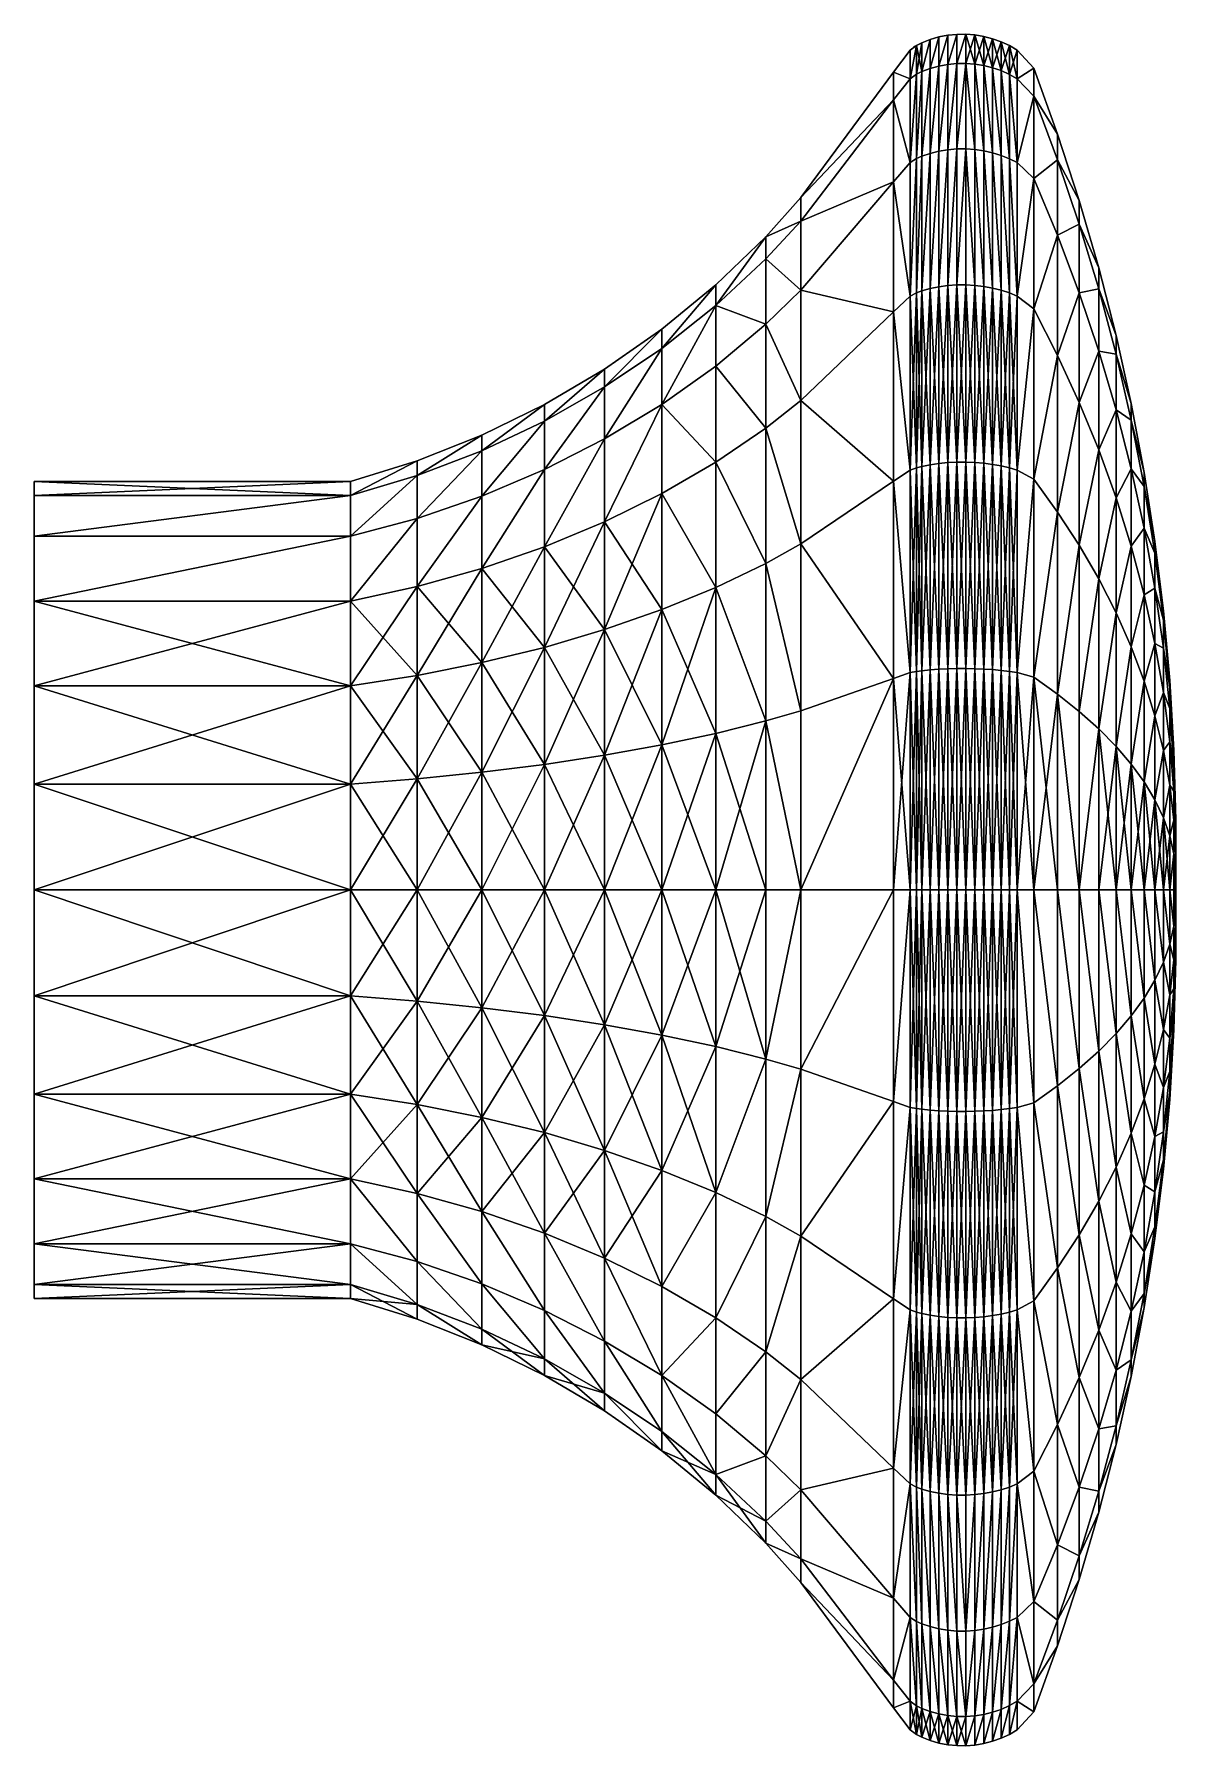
# Model space of a CAD drawing. Header units: metres. Extents: x 0.051 to 0.275, y 0.457 to 0.792.
import ezdxf

# ---------------------------------------------------------------- set-up
doc = ezdxf.new("R2010")
doc.units = ezdxf.units.M

msp = doc.modelspace()

# ---------------------------------------------------------------- linework, layer by layer
at = {"layer": 'Group#3'}
msp.add_line((0.22393, 0.78999, 0.17782), (0.22338, 0.78972, 0.17782), dxfattribs=at)

# ---------------------------------------------------------------- meshes
mesh = msp.add_polyface(dxfattribs=at)
corners = [(0.22497, 0.78485, 0.22076), (0.22662, 0.79114, 0.17782), (0.22497, 0.7905, 0.17782), (0.22662, 0.78546, 0.22093)]
mesh.append_faces([[corners[k] for k in face] for face in [(0, 1, 2), (1, 0, 3)]], dxfattribs={"vtx0": -1})
mesh = msp.add_polyface(dxfattribs=at)
corners = [(0.22497, 0.78485, 0.13488), (0.22662, 0.79114, 0.17782), (0.22662, 0.78546, 0.13471), (0.22497, 0.7905, 0.17782)]
mesh.append_faces([[corners[k] for k in face] for face in [(0, 1, 2), (1, 0, 3)]], dxfattribs={"vtx0": -1})
mesh = msp.add_polyface(dxfattribs=at)
corners = [(0.22662, 0.78546, 0.22093), (0.22833, 0.79163, 0.17782), (0.22662, 0.79114, 0.17782), (0.22833, 0.78594, 0.22106)]
mesh.append_faces([[corners[k] for k in face] for face in [(0, 1, 2), (1, 0, 3)]], dxfattribs={"vtx0": -1})
mesh = msp.add_polyface(dxfattribs=at)
corners = [(0.22662, 0.78546, 0.13471), (0.22833, 0.79163, 0.17782), (0.22833, 0.78594, 0.13459), (0.22662, 0.79114, 0.17782)]
mesh.append_faces([[corners[k] for k in face] for face in [(0, 1, 2), (1, 0, 3)]], dxfattribs={"vtx0": -1})
mesh = msp.add_polyface(dxfattribs=at)
corners = [(0.22833, 0.78594, 0.22106), (0.23007, 0.79196, 0.17782), (0.22833, 0.79163, 0.17782), (0.23007, 0.78626, 0.22114)]
mesh.append_faces([[corners[k] for k in face] for face in [(0, 1, 2), (1, 0, 3)]], dxfattribs={"vtx0": -1})
mesh = msp.add_polyface(dxfattribs=at)
corners = [(0.22833, 0.78594, 0.13459), (0.23007, 0.79196, 0.17782), (0.23007, 0.78626, 0.1345), (0.22833, 0.79163, 0.17782)]
mesh.append_faces([[corners[k] for k in face] for face in [(0, 1, 2), (1, 0, 3)]], dxfattribs={"vtx0": -1})
mesh = msp.add_polyface(dxfattribs=at)
corners = [(0.23007, 0.78626, 0.22114), (0.23183, 0.79214, 0.17782), (0.23007, 0.79196, 0.17782), (0.23183, 0.78643, 0.22119)]
mesh.append_faces([[corners[k] for k in face] for face in [(0, 1, 2), (1, 0, 3)]], dxfattribs={"vtx0": -1})
mesh = msp.add_polyface(dxfattribs=at)
corners = [(0.23007, 0.78626, 0.1345), (0.23183, 0.79214, 0.17782), (0.23183, 0.78643, 0.13445), (0.23007, 0.79196, 0.17782)]
mesh.append_faces([[corners[k] for k in face] for face in [(0, 1, 2), (1, 0, 3)]], dxfattribs={"vtx0": -1})
mesh = msp.add_polyface(dxfattribs=at)
corners = [(0.23183, 0.78643, 0.22119), (0.23361, 0.79216, 0.17782), (0.23183, 0.79214, 0.17782), (0.23361, 0.78645, 0.22119)]
mesh.append_faces([[corners[k] for k in face] for face in [(0, 1, 2), (1, 0, 3)]], dxfattribs={"vtx0": -1})
mesh = msp.add_polyface(dxfattribs=at)
corners = [(0.23183, 0.78643, 0.13445), (0.23361, 0.79216, 0.17782), (0.23361, 0.78645, 0.13445), (0.23183, 0.79214, 0.17782)]
mesh.append_faces([[corners[k] for k in face] for face in [(0, 1, 2), (1, 0, 3)]], dxfattribs={"vtx0": -1})
mesh = msp.add_polyface(dxfattribs=at)
corners = [(0.23361, 0.78645, 0.22119), (0.23538, 0.79203, 0.17782), (0.23361, 0.79216, 0.17782), (0.23538, 0.78632, 0.22116)]
mesh.append_faces([[corners[k] for k in face] for face in [(0, 1, 2), (1, 0, 3)]], dxfattribs={"vtx0": -1})
mesh = msp.add_polyface(dxfattribs=at)
corners = [(0.23361, 0.79216, 0.17782), (0.23538, 0.78632, 0.13448), (0.23361, 0.78645, 0.13445), (0.23538, 0.79203, 0.17782)]
mesh.append_faces([[corners[k] for k in face] for face in [(0, 1, 2), (1, 0, 3)]], dxfattribs={"vtx0": -1})
mesh = msp.add_polyface(dxfattribs=at)
corners = [(0.23538, 0.78632, 0.22116), (0.23712, 0.79174, 0.17782), (0.23538, 0.79203, 0.17782), (0.23712, 0.78604, 0.22108)]
mesh.append_faces([[corners[k] for k in face] for face in [(0, 1, 2), (1, 0, 3)]], dxfattribs={"vtx0": -1})
mesh = msp.add_polyface(dxfattribs=at)
corners = [(0.23538, 0.79203, 0.17782), (0.23712, 0.78604, 0.13456), (0.23538, 0.78632, 0.13448), (0.23712, 0.79174, 0.17782)]
mesh.append_faces([[corners[k] for k in face] for face in [(0, 1, 2), (1, 0, 3)]], dxfattribs={"vtx0": -1})
mesh = msp.add_polyface(dxfattribs=at)
corners = [(0.23712, 0.78604, 0.22108), (0.23884, 0.79129, 0.17782), (0.23712, 0.79174, 0.17782), (0.23884, 0.78561, 0.22097)]
mesh.append_faces([[corners[k] for k in face] for face in [(0, 1, 2), (1, 0, 3)]], dxfattribs={"vtx0": -1})
mesh = msp.add_polyface(dxfattribs=at)
corners = [(0.23712, 0.79174, 0.17782), (0.23884, 0.78561, 0.13467), (0.23712, 0.78604, 0.13456), (0.23884, 0.79129, 0.17782)]
mesh.append_faces([[corners[k] for k in face] for face in [(0, 1, 2), (1, 0, 3)]], dxfattribs={"vtx0": -1})
mesh = msp.add_polyface(dxfattribs=at)
corners = [(0.23884, 0.78561, 0.22097), (0.24051, 0.79069, 0.17782), (0.23884, 0.79129, 0.17782), (0.24051, 0.78503, 0.22081)]
mesh.append_faces([[corners[k] for k in face] for face in [(0, 1, 2), (1, 0, 3)]], dxfattribs={"vtx0": -1})
mesh = msp.add_polyface(dxfattribs=at)
corners = [(0.23884, 0.79129, 0.17782), (0.24051, 0.78503, 0.13483), (0.23884, 0.78561, 0.13467), (0.24051, 0.79069, 0.17782)]
mesh.append_faces([[corners[k] for k in face] for face in [(0, 1, 2), (1, 0, 3)]], dxfattribs={"vtx0": -1})
mesh = msp.add_polyface(dxfattribs=at)
corners = [(0.22272, 0.78346, 0.22039), (0.21941, 0.78475, 0.17782), (0.21941, 0.77929, 0.21927), (0.22272, 0.78906, 0.17782)]
mesh.append_faces([[corners[k] for k in face] for face in [(0, 1, 2), (1, 0, 3)]], dxfattribs={"vtx0": -1})
mesh = msp.add_polyface(dxfattribs=at)
corners = [(0.21941, 0.78475, 0.17782), (0.22272, 0.78346, 0.13525), (0.21941, 0.77929, 0.13637), (0.22272, 0.78906, 0.17782)]
mesh.append_faces([[corners[k] for k in face] for face in [(0, 1, 2), (1, 0, 3)]], dxfattribs={"vtx0": -1})
mesh = msp.add_polyface(dxfattribs=at)
corners = [(0.22272, 0.78346, 0.22039), (0.22393, 0.78999, 0.17782), (0.22272, 0.78906, 0.17782), (0.22393, 0.78435, 0.22063)]
mesh.append_faces([[corners[k] for k in face] for face in [(0, 1, 2), (1, 0, 3)]], dxfattribs={"vtx0": -1})
mesh = msp.add_polyface(dxfattribs=at)
corners = [(0.22272, 0.78346, 0.13525), (0.22393, 0.78999, 0.17782), (0.22393, 0.78435, 0.13501), (0.22272, 0.78906, 0.17782)]
mesh.append_faces([[corners[k] for k in face] for face in [(0, 1, 2), (1, 0, 3)]], dxfattribs={"vtx0": -1})
mesh = msp.add_polyface(dxfattribs=at)
corners = [(0.22393, 0.78999, 0.17782), (0.22497, 0.78485, 0.22076), (0.22497, 0.7905, 0.17782), (0.22393, 0.78435, 0.22063)]
mesh.append_faces([[corners[k] for k in face] for face in [(0, 1, 2), (1, 0, 3)]], dxfattribs={"vtx0": -1})
mesh = msp.add_polyface(dxfattribs=at)
corners = [(0.22393, 0.78435, 0.13501), (0.22497, 0.7905, 0.17782), (0.22497, 0.78485, 0.13488), (0.22393, 0.78999, 0.17782)]
mesh.append_faces([[corners[k] for k in face] for face in [(0, 1, 2), (1, 0, 3)]], dxfattribs={"vtx0": -1})
mesh = msp.add_polyface(dxfattribs=at)
corners = [(0.24051, 0.78503, 0.22081), (0.24212, 0.78995, 0.17782), (0.24051, 0.79069, 0.17782), (0.24212, 0.78431, 0.22062)]
mesh.append_faces([[corners[k] for k in face] for face in [(0, 1, 2), (1, 0, 3)]], dxfattribs={"vtx0": -1})
mesh = msp.add_polyface(dxfattribs=at)
corners = [(0.24051, 0.79069, 0.17782), (0.24212, 0.78431, 0.13502), (0.24051, 0.78503, 0.13483), (0.24212, 0.78995, 0.17782)]
mesh.append_faces([[corners[k] for k in face] for face in [(0, 1, 2), (1, 0, 3)]], dxfattribs={"vtx0": -1})
mesh = msp.add_polyface(dxfattribs=at)
corners = [(0.24212, 0.78431, 0.22062), (0.24366, 0.78906, 0.17782), (0.24212, 0.78995, 0.17782), (0.24366, 0.78346, 0.22039)]
mesh.append_faces([[corners[k] for k in face] for face in [(0, 1, 2), (1, 0, 3)]], dxfattribs={"vtx0": -1})
mesh = msp.add_polyface(dxfattribs=at)
corners = [(0.24212, 0.78995, 0.17782), (0.24366, 0.78346, 0.13525), (0.24212, 0.78431, 0.13502), (0.24366, 0.78906, 0.17782)]
mesh.append_faces([[corners[k] for k in face] for face in [(0, 1, 2), (1, 0, 3)]], dxfattribs={"vtx0": -1})
mesh = msp.add_polyface(dxfattribs=at)
corners = [(0.24693, 0.7855, 0.17782), (0.24366, 0.78346, 0.22039), (0.24693, 0.78001, 0.21947), (0.24366, 0.78906, 0.17782)]
mesh.append_faces([[corners[k] for k in face] for face in [(0, 1, 2), (1, 0, 3)]], dxfattribs={"vtx0": -1})
mesh = msp.add_polyface(dxfattribs=at)
corners = [(0.24366, 0.78346, 0.13525), (0.24693, 0.7855, 0.17782), (0.24693, 0.78001, 0.13617), (0.24366, 0.78906, 0.17782)]
mesh.append_faces([[corners[k] for k in face] for face in [(0, 1, 2), (1, 0, 3)]], dxfattribs={"vtx0": -1})
mesh = msp.add_polyface(dxfattribs=at)
corners = [(0.21941, 0.77929, 0.21927), (0.20129, 0.76019, 0.17782), (0.20129, 0.75557, 0.21292), (0.21941, 0.78475, 0.17782)]
mesh.append_faces([[corners[k] for k in face] for face in [(0, 1, 2), (1, 0, 3)]], dxfattribs={"vtx0": -1})
mesh = msp.add_polyface(dxfattribs=at)
corners = [(0.20129, 0.76019, 0.17782), (0.21941, 0.77929, 0.13637), (0.20129, 0.75557, 0.14272), (0.21941, 0.78475, 0.17782)]
mesh.append_faces([[corners[k] for k in face] for face in [(0, 1, 2), (1, 0, 3)]], dxfattribs={"vtx0": -1})
mesh = msp.add_polyface(dxfattribs=at)
corners = [(0.22272, 0.76703, 0.26006), (0.22393, 0.78435, 0.22063), (0.22272, 0.78346, 0.22039), (0.22393, 0.76783, 0.26052)]
mesh.append_faces([[corners[k] for k in face] for face in [(0, 1, 2), (1, 0, 3)]], dxfattribs={"vtx0": -1})
mesh = msp.add_polyface(dxfattribs=at)
corners = [(0.22272, 0.76703, 0.09558), (0.22393, 0.78435, 0.13501), (0.22393, 0.76783, 0.09512), (0.22272, 0.78346, 0.13525)]
mesh.append_faces([[corners[k] for k in face] for face in [(0, 1, 2), (1, 0, 3)]], dxfattribs={"vtx0": -1})
mesh = msp.add_polyface(dxfattribs=at)
corners = [(0.22393, 0.76783, 0.26052), (0.22497, 0.78485, 0.22076), (0.22393, 0.78435, 0.22063), (0.22497, 0.76827, 0.26078)]
mesh.append_faces([[corners[k] for k in face] for face in [(0, 1, 2), (1, 0, 3)]], dxfattribs={"vtx0": -1})
mesh = msp.add_polyface(dxfattribs=at)
corners = [(0.22393, 0.76783, 0.09512), (0.22497, 0.78485, 0.13488), (0.22497, 0.76827, 0.09486), (0.22393, 0.78435, 0.13501)]
mesh.append_faces([[corners[k] for k in face] for face in [(0, 1, 2), (1, 0, 3)]], dxfattribs={"vtx0": -1})
mesh = msp.add_polyface(dxfattribs=at)
corners = [(0.22497, 0.76827, 0.26078), (0.22662, 0.78546, 0.22093), (0.22497, 0.78485, 0.22076), (0.22662, 0.76882, 0.2611)]
mesh.append_faces([[corners[k] for k in face] for face in [(0, 1, 2), (1, 0, 3)]], dxfattribs={"vtx0": -1})
mesh = msp.add_polyface(dxfattribs=at)
corners = [(0.22497, 0.76827, 0.09486), (0.22662, 0.78546, 0.13471), (0.22662, 0.76882, 0.09454), (0.22497, 0.78485, 0.13488)]
mesh.append_faces([[corners[k] for k in face] for face in [(0, 1, 2), (1, 0, 3)]], dxfattribs={"vtx0": -1})
mesh = msp.add_polyface(dxfattribs=at)
corners = [(0.22662, 0.76882, 0.2611), (0.22833, 0.78594, 0.22106), (0.22662, 0.78546, 0.22093), (0.22833, 0.76925, 0.26134)]
mesh.append_faces([[corners[k] for k in face] for face in [(0, 1, 2), (1, 0, 3)]], dxfattribs={"vtx0": -1})
mesh = msp.add_polyface(dxfattribs=at)
corners = [(0.22662, 0.76882, 0.09454), (0.22833, 0.78594, 0.13459), (0.22833, 0.76925, 0.0943), (0.22662, 0.78546, 0.13471)]
mesh.append_faces([[corners[k] for k in face] for face in [(0, 1, 2), (1, 0, 3)]], dxfattribs={"vtx0": -1})
mesh = msp.add_polyface(dxfattribs=at)
corners = [(0.22833, 0.76925, 0.26134), (0.23007, 0.78626, 0.22114), (0.22833, 0.78594, 0.22106), (0.23007, 0.76954, 0.26151)]
mesh.append_faces([[corners[k] for k in face] for face in [(0, 1, 2), (1, 0, 3)]], dxfattribs={"vtx0": -1})
mesh = msp.add_polyface(dxfattribs=at)
corners = [(0.22833, 0.76925, 0.0943), (0.23007, 0.78626, 0.1345), (0.23007, 0.76954, 0.09413), (0.22833, 0.78594, 0.13459)]
mesh.append_faces([[corners[k] for k in face] for face in [(0, 1, 2), (1, 0, 3)]], dxfattribs={"vtx0": -1})
mesh = msp.add_polyface(dxfattribs=at)
corners = [(0.23007, 0.76954, 0.26151), (0.23183, 0.78643, 0.22119), (0.23007, 0.78626, 0.22114), (0.23183, 0.76969, 0.2616)]
mesh.append_faces([[corners[k] for k in face] for face in [(0, 1, 2), (1, 0, 3)]], dxfattribs={"vtx0": -1})
mesh = msp.add_polyface(dxfattribs=at)
corners = [(0.23007, 0.76954, 0.09413), (0.23183, 0.78643, 0.13445), (0.23183, 0.76969, 0.09404), (0.23007, 0.78626, 0.1345)]
mesh.append_faces([[corners[k] for k in face] for face in [(0, 1, 2), (1, 0, 3)]], dxfattribs={"vtx0": -1})
mesh = msp.add_polyface(dxfattribs=at)
corners = [(0.23183, 0.76969, 0.2616), (0.23361, 0.78645, 0.22119), (0.23183, 0.78643, 0.22119), (0.23361, 0.76971, 0.26161)]
mesh.append_faces([[corners[k] for k in face] for face in [(0, 1, 2), (1, 0, 3)]], dxfattribs={"vtx0": -1})
mesh = msp.add_polyface(dxfattribs=at)
corners = [(0.23183, 0.76969, 0.09404), (0.23361, 0.78645, 0.13445), (0.23361, 0.76971, 0.09403), (0.23183, 0.78643, 0.13445)]
mesh.append_faces([[corners[k] for k in face] for face in [(0, 1, 2), (1, 0, 3)]], dxfattribs={"vtx0": -1})
mesh = msp.add_polyface(dxfattribs=at)
corners = [(0.23361, 0.78645, 0.22119), (0.23538, 0.76959, 0.26154), (0.23538, 0.78632, 0.22116), (0.23361, 0.76971, 0.26161)]
mesh.append_faces([[corners[k] for k in face] for face in [(0, 1, 2), (1, 0, 3)]], dxfattribs={"vtx0": -1})
mesh = msp.add_polyface(dxfattribs=at)
corners = [(0.23361, 0.78645, 0.13445), (0.23538, 0.76959, 0.0941), (0.23361, 0.76971, 0.09403), (0.23538, 0.78632, 0.13448)]
mesh.append_faces([[corners[k] for k in face] for face in [(0, 1, 2), (1, 0, 3)]], dxfattribs={"vtx0": -1})
mesh = msp.add_polyface(dxfattribs=at)
corners = [(0.23538, 0.78632, 0.22116), (0.23712, 0.76934, 0.2614), (0.23712, 0.78604, 0.22108), (0.23538, 0.76959, 0.26154)]
mesh.append_faces([[corners[k] for k in face] for face in [(0, 1, 2), (1, 0, 3)]], dxfattribs={"vtx0": -1})
mesh = msp.add_polyface(dxfattribs=at)
corners = [(0.23538, 0.78632, 0.13448), (0.23712, 0.76934, 0.09424), (0.23538, 0.76959, 0.0941), (0.23712, 0.78604, 0.13456)]
mesh.append_faces([[corners[k] for k in face] for face in [(0, 1, 2), (1, 0, 3)]], dxfattribs={"vtx0": -1})
mesh = msp.add_polyface(dxfattribs=at)
corners = [(0.23712, 0.78604, 0.22108), (0.23884, 0.76895, 0.26118), (0.23884, 0.78561, 0.22097), (0.23712, 0.76934, 0.2614)]
mesh.append_faces([[corners[k] for k in face] for face in [(0, 1, 2), (1, 0, 3)]], dxfattribs={"vtx0": -1})
mesh = msp.add_polyface(dxfattribs=at)
corners = [(0.23712, 0.78604, 0.13456), (0.23884, 0.76895, 0.09447), (0.23712, 0.76934, 0.09424), (0.23884, 0.78561, 0.13467)]
mesh.append_faces([[corners[k] for k in face] for face in [(0, 1, 2), (1, 0, 3)]], dxfattribs={"vtx0": -1})
mesh = msp.add_polyface(dxfattribs=at)
corners = [(0.23884, 0.78561, 0.22097), (0.24051, 0.76844, 0.26088), (0.24051, 0.78503, 0.22081), (0.23884, 0.76895, 0.26118)]
mesh.append_faces([[corners[k] for k in face] for face in [(0, 1, 2), (1, 0, 3)]], dxfattribs={"vtx0": -1})
mesh = msp.add_polyface(dxfattribs=at)
corners = [(0.23884, 0.78561, 0.13467), (0.24051, 0.76844, 0.09477), (0.23884, 0.76895, 0.09447), (0.24051, 0.78503, 0.13483)]
mesh.append_faces([[corners[k] for k in face] for face in [(0, 1, 2), (1, 0, 3)]], dxfattribs={"vtx0": -1})
mesh = msp.add_polyface(dxfattribs=at)
corners = [(0.24051, 0.78503, 0.22081), (0.24212, 0.76779, 0.2605), (0.24212, 0.78431, 0.22062), (0.24051, 0.76844, 0.26088)]
mesh.append_faces([[corners[k] for k in face] for face in [(0, 1, 2), (1, 0, 3)]], dxfattribs={"vtx0": -1})
mesh = msp.add_polyface(dxfattribs=at)
corners = [(0.24051, 0.78503, 0.13483), (0.24212, 0.76779, 0.09514), (0.24051, 0.76844, 0.09477), (0.24212, 0.78431, 0.13502)]
mesh.append_faces([[corners[k] for k in face] for face in [(0, 1, 2), (1, 0, 3)]], dxfattribs={"vtx0": -1})
mesh = msp.add_polyface(dxfattribs=at)
corners = [(0.24212, 0.78431, 0.22062), (0.24366, 0.76703, 0.26006), (0.24366, 0.78346, 0.22039), (0.24212, 0.76779, 0.2605)]
mesh.append_faces([[corners[k] for k in face] for face in [(0, 1, 2), (1, 0, 3)]], dxfattribs={"vtx0": -1})
mesh = msp.add_polyface(dxfattribs=at)
corners = [(0.24212, 0.78431, 0.13502), (0.24366, 0.76703, 0.09558), (0.24212, 0.76779, 0.09514), (0.24366, 0.78346, 0.13525)]
mesh.append_faces([[corners[k] for k in face] for face in [(0, 1, 2), (1, 0, 3)]], dxfattribs={"vtx0": -1})
mesh = msp.add_polyface(dxfattribs=at)
corners = [(0.25157, 0.77262, 0.17782), (0.24693, 0.78001, 0.21947), (0.25157, 0.76758, 0.21614), (0.24693, 0.7855, 0.17782)]
mesh.append_faces([[corners[k] for k in face] for face in [(0, 1, 2), (1, 0, 3)]], dxfattribs={"vtx0": -1})
mesh = msp.add_polyface(dxfattribs=at)
corners = [(0.24693, 0.78001, 0.13617), (0.25157, 0.77262, 0.17782), (0.25157, 0.76758, 0.13951), (0.24693, 0.7855, 0.17782)]
mesh.append_faces([[corners[k] for k in face] for face in [(0, 1, 2), (1, 0, 3)]], dxfattribs={"vtx0": -1})
mesh = msp.add_polyface(dxfattribs=at)
corners = [(0.22272, 0.76703, 0.26006), (0.21941, 0.77929, 0.21927), (0.21941, 0.76329, 0.2579), (0.22272, 0.78346, 0.22039)]
mesh.append_faces([[corners[k] for k in face] for face in [(0, 1, 2), (1, 0, 3)]], dxfattribs={"vtx0": -1})
mesh = msp.add_polyface(dxfattribs=at)
corners = [(0.21941, 0.77929, 0.13637), (0.22272, 0.76703, 0.09558), (0.21941, 0.76329, 0.09774), (0.22272, 0.78346, 0.13525)]
mesh.append_faces([[corners[k] for k in face] for face in [(0, 1, 2), (1, 0, 3)]], dxfattribs={"vtx0": -1})
mesh = msp.add_polyface(dxfattribs=at)
corners = [(0.24693, 0.78001, 0.21947), (0.24366, 0.76703, 0.26006), (0.24693, 0.76394, 0.25828), (0.24366, 0.78346, 0.22039)]
mesh.append_faces([[corners[k] for k in face] for face in [(0, 1, 2), (1, 0, 3)]], dxfattribs={"vtx0": -1})
mesh = msp.add_polyface(dxfattribs=at)
corners = [(0.24366, 0.76703, 0.09558), (0.24693, 0.78001, 0.13617), (0.24693, 0.76394, 0.09736), (0.24366, 0.78346, 0.13525)]
mesh.append_faces([[corners[k] for k in face] for face in [(0, 1, 2), (1, 0, 3)]], dxfattribs={"vtx0": -1})
mesh = msp.add_polyface(dxfattribs=at)
corners = [(0.21941, 0.76329, 0.2579), (0.20129, 0.75557, 0.21292), (0.20129, 0.74202, 0.24563), (0.21941, 0.77929, 0.21927)]
mesh.append_faces([[corners[k] for k in face] for face in [(0, 1, 2), (1, 0, 3)]], dxfattribs={"vtx0": -1})
mesh = msp.add_polyface(dxfattribs=at)
corners = [(0.20129, 0.75557, 0.14272), (0.21941, 0.76329, 0.09774), (0.20129, 0.74202, 0.11001), (0.21941, 0.77929, 0.13637)]
mesh.append_faces([[corners[k] for k in face] for face in [(0, 1, 2), (1, 0, 3)]], dxfattribs={"vtx0": -1})
mesh = msp.add_polyface(dxfattribs=at)
corners = [(0.25157, 0.76758, 0.21614), (0.24693, 0.76394, 0.25828), (0.25157, 0.75279, 0.25184), (0.24693, 0.78001, 0.21947)]
mesh.append_faces([[corners[k] for k in face] for face in [(0, 1, 2), (1, 0, 3)]], dxfattribs={"vtx0": -1})
mesh = msp.add_polyface(dxfattribs=at)
corners = [(0.24693, 0.76394, 0.09736), (0.25157, 0.76758, 0.13951), (0.25157, 0.75279, 0.1038), (0.24693, 0.78001, 0.13617)]
mesh.append_faces([[corners[k] for k in face] for face in [(0, 1, 2), (1, 0, 3)]], dxfattribs={"vtx0": -1})
mesh = msp.add_polyface(dxfattribs=at)
corners = [(0.2558, 0.7596, 0.17782), (0.25157, 0.76758, 0.21614), (0.2558, 0.755, 0.21277), (0.25157, 0.77262, 0.17782)]
mesh.append_faces([[corners[k] for k in face] for face in [(0, 1, 2), (1, 0, 3)]], dxfattribs={"vtx0": -1})
mesh = msp.add_polyface(dxfattribs=at)
corners = [(0.25157, 0.76758, 0.13951), (0.2558, 0.7596, 0.17782), (0.2558, 0.755, 0.14287), (0.25157, 0.77262, 0.17782)]
mesh.append_faces([[corners[k] for k in face] for face in [(0, 1, 2), (1, 0, 3)]], dxfattribs={"vtx0": -1})
mesh = msp.add_polyface(dxfattribs=at)
corners = [(0.22272, 0.74089, 0.29413), (0.22393, 0.76783, 0.26052), (0.22272, 0.76703, 0.26006), (0.22393, 0.74154, 0.29478)]
mesh.append_faces([[corners[k] for k in face] for face in [(0, 1, 2), (1, 0, 3)]], dxfattribs={"vtx0": -1})
mesh = msp.add_polyface(dxfattribs=at)
corners = [(0.22272, 0.74089, 0.06151), (0.22393, 0.76783, 0.09512), (0.22393, 0.74154, 0.06086), (0.22272, 0.76703, 0.09558)]
mesh.append_faces([[corners[k] for k in face] for face in [(0, 1, 2), (1, 0, 3)]], dxfattribs={"vtx0": -1})
mesh = msp.add_polyface(dxfattribs=at)
corners = [(0.22393, 0.74154, 0.29478), (0.22497, 0.76827, 0.26078), (0.22393, 0.76783, 0.26052), (0.22497, 0.7419, 0.29514)]
mesh.append_faces([[corners[k] for k in face] for face in [(0, 1, 2), (1, 0, 3)]], dxfattribs={"vtx0": -1})
mesh = msp.add_polyface(dxfattribs=at)
corners = [(0.22393, 0.74154, 0.06086), (0.22497, 0.76827, 0.09486), (0.22497, 0.7419, 0.0605), (0.22393, 0.76783, 0.09512)]
mesh.append_faces([[corners[k] for k in face] for face in [(0, 1, 2), (1, 0, 3)]], dxfattribs={"vtx0": -1})
mesh = msp.add_polyface(dxfattribs=at)
corners = [(0.22497, 0.7419, 0.29514), (0.22662, 0.76882, 0.2611), (0.22497, 0.76827, 0.26078), (0.22662, 0.74235, 0.29559)]
mesh.append_faces([[corners[k] for k in face] for face in [(0, 1, 2), (1, 0, 3)]], dxfattribs={"vtx0": -1})
mesh = msp.add_polyface(dxfattribs=at)
corners = [(0.22497, 0.7419, 0.0605), (0.22662, 0.76882, 0.09454), (0.22662, 0.74235, 0.06005), (0.22497, 0.76827, 0.09486)]
mesh.append_faces([[corners[k] for k in face] for face in [(0, 1, 2), (1, 0, 3)]], dxfattribs={"vtx0": -1})
mesh = msp.add_polyface(dxfattribs=at)
corners = [(0.22662, 0.74235, 0.29559), (0.22833, 0.76925, 0.26134), (0.22662, 0.76882, 0.2611), (0.22833, 0.7427, 0.29594)]
mesh.append_faces([[corners[k] for k in face] for face in [(0, 1, 2), (1, 0, 3)]], dxfattribs={"vtx0": -1})
mesh = msp.add_polyface(dxfattribs=at)
corners = [(0.22662, 0.74235, 0.06005), (0.22833, 0.76925, 0.0943), (0.22833, 0.7427, 0.0597), (0.22662, 0.76882, 0.09454)]
mesh.append_faces([[corners[k] for k in face] for face in [(0, 1, 2), (1, 0, 3)]], dxfattribs={"vtx0": -1})
mesh = msp.add_polyface(dxfattribs=at)
corners = [(0.22833, 0.7427, 0.29594), (0.23007, 0.76954, 0.26151), (0.22833, 0.76925, 0.26134), (0.23007, 0.74294, 0.29618)]
mesh.append_faces([[corners[k] for k in face] for face in [(0, 1, 2), (1, 0, 3)]], dxfattribs={"vtx0": -1})
mesh = msp.add_polyface(dxfattribs=at)
corners = [(0.22833, 0.7427, 0.0597), (0.23007, 0.76954, 0.09413), (0.23007, 0.74294, 0.05946), (0.22833, 0.76925, 0.0943)]
mesh.append_faces([[corners[k] for k in face] for face in [(0, 1, 2), (1, 0, 3)]], dxfattribs={"vtx0": -1})
mesh = msp.add_polyface(dxfattribs=at)
corners = [(0.23007, 0.74294, 0.29618), (0.23183, 0.76969, 0.2616), (0.23007, 0.76954, 0.26151), (0.23183, 0.74306, 0.29631)]
mesh.append_faces([[corners[k] for k in face] for face in [(0, 1, 2), (1, 0, 3)]], dxfattribs={"vtx0": -1})
mesh = msp.add_polyface(dxfattribs=at)
corners = [(0.23007, 0.74294, 0.05946), (0.23183, 0.76969, 0.09404), (0.23183, 0.74306, 0.05934), (0.23007, 0.76954, 0.09413)]
mesh.append_faces([[corners[k] for k in face] for face in [(0, 1, 2), (1, 0, 3)]], dxfattribs={"vtx0": -1})
mesh = msp.add_polyface(dxfattribs=at)
corners = [(0.23183, 0.74306, 0.29631), (0.23361, 0.76971, 0.26161), (0.23183, 0.76969, 0.2616), (0.23361, 0.74308, 0.29632)]
mesh.append_faces([[corners[k] for k in face] for face in [(0, 1, 2), (1, 0, 3)]], dxfattribs={"vtx0": -1})
mesh = msp.add_polyface(dxfattribs=at)
corners = [(0.23183, 0.74306, 0.05934), (0.23361, 0.76971, 0.09403), (0.23361, 0.74308, 0.05932), (0.23183, 0.76969, 0.09404)]
mesh.append_faces([[corners[k] for k in face] for face in [(0, 1, 2), (1, 0, 3)]], dxfattribs={"vtx0": -1})
mesh = msp.add_polyface(dxfattribs=at)
corners = [(0.23361, 0.76971, 0.26161), (0.23538, 0.74298, 0.29622), (0.23538, 0.76959, 0.26154), (0.23361, 0.74308, 0.29632)]
mesh.append_faces([[corners[k] for k in face] for face in [(0, 1, 2), (1, 0, 3)]], dxfattribs={"vtx0": -1})
mesh = msp.add_polyface(dxfattribs=at)
corners = [(0.23361, 0.76971, 0.09403), (0.23538, 0.74298, 0.05942), (0.23361, 0.74308, 0.05932), (0.23538, 0.76959, 0.0941)]
mesh.append_faces([[corners[k] for k in face] for face in [(0, 1, 2), (1, 0, 3)]], dxfattribs={"vtx0": -1})
mesh = msp.add_polyface(dxfattribs=at)
corners = [(0.23538, 0.76959, 0.26154), (0.23712, 0.74278, 0.29602), (0.23712, 0.76934, 0.2614), (0.23538, 0.74298, 0.29622)]
mesh.append_faces([[corners[k] for k in face] for face in [(0, 1, 2), (1, 0, 3)]], dxfattribs={"vtx0": -1})
mesh = msp.add_polyface(dxfattribs=at)
corners = [(0.23538, 0.76959, 0.0941), (0.23712, 0.74278, 0.05962), (0.23538, 0.74298, 0.05942), (0.23712, 0.76934, 0.09424)]
mesh.append_faces([[corners[k] for k in face] for face in [(0, 1, 2), (1, 0, 3)]], dxfattribs={"vtx0": -1})
mesh = msp.add_polyface(dxfattribs=at)
corners = [(0.23712, 0.76934, 0.2614), (0.23884, 0.74246, 0.2957), (0.23884, 0.76895, 0.26118), (0.23712, 0.74278, 0.29602)]
mesh.append_faces([[corners[k] for k in face] for face in [(0, 1, 2), (1, 0, 3)]], dxfattribs={"vtx0": -1})
mesh = msp.add_polyface(dxfattribs=at)
corners = [(0.23712, 0.76934, 0.09424), (0.23884, 0.74246, 0.05994), (0.23712, 0.74278, 0.05962), (0.23884, 0.76895, 0.09447)]
mesh.append_faces([[corners[k] for k in face] for face in [(0, 1, 2), (1, 0, 3)]], dxfattribs={"vtx0": -1})
mesh = msp.add_polyface(dxfattribs=at)
corners = [(0.23884, 0.76895, 0.26118), (0.24051, 0.74204, 0.29528), (0.24051, 0.76844, 0.26088), (0.23884, 0.74246, 0.2957)]
mesh.append_faces([[corners[k] for k in face] for face in [(0, 1, 2), (1, 0, 3)]], dxfattribs={"vtx0": -1})
mesh = msp.add_polyface(dxfattribs=at)
corners = [(0.23884, 0.76895, 0.09447), (0.24051, 0.74204, 0.06036), (0.23884, 0.74246, 0.05994), (0.24051, 0.76844, 0.09477)]
mesh.append_faces([[corners[k] for k in face] for face in [(0, 1, 2), (1, 0, 3)]], dxfattribs={"vtx0": -1})
mesh = msp.add_polyface(dxfattribs=at)
corners = [(0.24051, 0.76844, 0.26088), (0.24212, 0.74151, 0.29475), (0.24212, 0.76779, 0.2605), (0.24051, 0.74204, 0.29528)]
mesh.append_faces([[corners[k] for k in face] for face in [(0, 1, 2), (1, 0, 3)]], dxfattribs={"vtx0": -1})
mesh = msp.add_polyface(dxfattribs=at)
corners = [(0.24051, 0.76844, 0.09477), (0.24212, 0.74151, 0.06089), (0.24051, 0.74204, 0.06036), (0.24212, 0.76779, 0.09514)]
mesh.append_faces([[corners[k] for k in face] for face in [(0, 1, 2), (1, 0, 3)]], dxfattribs={"vtx0": -1})
mesh = msp.add_polyface(dxfattribs=at)
corners = [(0.24212, 0.76779, 0.2605), (0.24366, 0.74089, 0.29413), (0.24366, 0.76703, 0.26006), (0.24212, 0.74151, 0.29475)]
mesh.append_faces([[corners[k] for k in face] for face in [(0, 1, 2), (1, 0, 3)]], dxfattribs={"vtx0": -1})
mesh = msp.add_polyface(dxfattribs=at)
corners = [(0.24212, 0.76779, 0.09514), (0.24366, 0.74089, 0.06151), (0.24212, 0.74151, 0.06089), (0.24366, 0.76703, 0.09558)]
mesh.append_faces([[corners[k] for k in face] for face in [(0, 1, 2), (1, 0, 3)]], dxfattribs={"vtx0": -1})
mesh = msp.add_polyface(dxfattribs=at)
corners = [(0.2558, 0.755, 0.21277), (0.25157, 0.75279, 0.25184), (0.2558, 0.74151, 0.24533), (0.25157, 0.76758, 0.21614)]
mesh.append_faces([[corners[k] for k in face] for face in [(0, 1, 2), (1, 0, 3)]], dxfattribs={"vtx0": -1})
mesh = msp.add_polyface(dxfattribs=at)
corners = [(0.25157, 0.75279, 0.1038), (0.2558, 0.755, 0.14287), (0.2558, 0.74151, 0.11031), (0.25157, 0.76758, 0.13951)]
mesh.append_faces([[corners[k] for k in face] for face in [(0, 1, 2), (1, 0, 3)]], dxfattribs={"vtx0": -1})
mesh = msp.add_polyface(dxfattribs=at)
corners = [(0.22272, 0.74089, 0.29413), (0.21941, 0.76329, 0.2579), (0.21941, 0.73783, 0.29107), (0.22272, 0.76703, 0.26006)]
mesh.append_faces([[corners[k] for k in face] for face in [(0, 1, 2), (1, 0, 3)]], dxfattribs={"vtx0": -1})
mesh = msp.add_polyface(dxfattribs=at)
corners = [(0.21941, 0.76329, 0.09774), (0.22272, 0.74089, 0.06151), (0.21941, 0.73783, 0.06457), (0.22272, 0.76703, 0.09558)]
mesh.append_faces([[corners[k] for k in face] for face in [(0, 1, 2), (1, 0, 3)]], dxfattribs={"vtx0": -1})
mesh = msp.add_polyface(dxfattribs=at)
corners = [(0.24366, 0.74089, 0.06151), (0.24693, 0.76394, 0.09736), (0.24693, 0.73837, 0.06403), (0.24366, 0.76703, 0.09558)]
mesh.append_faces([[corners[k] for k in face] for face in [(0, 1, 2), (1, 0, 3)]], dxfattribs={"vtx0": -1})
mesh = msp.add_polyface(dxfattribs=at)
corners = [(0.24693, 0.76394, 0.25828), (0.24366, 0.74089, 0.29413), (0.24693, 0.73837, 0.29161), (0.24366, 0.76703, 0.26006)]
mesh.append_faces([[corners[k] for k in face] for face in [(0, 1, 2), (1, 0, 3)]], dxfattribs={"vtx0": -1})
mesh = msp.add_polyface(dxfattribs=at)
corners = [(0.21941, 0.73783, 0.29107), (0.20129, 0.74202, 0.24563), (0.20129, 0.72047, 0.27371), (0.21941, 0.76329, 0.2579)]
mesh.append_faces([[corners[k] for k in face] for face in [(0, 1, 2), (1, 0, 3)]], dxfattribs={"vtx0": -1})
mesh = msp.add_polyface(dxfattribs=at)
corners = [(0.20129, 0.74202, 0.11001), (0.21941, 0.73783, 0.06457), (0.20129, 0.72047, 0.08193), (0.21941, 0.76329, 0.09774)]
mesh.append_faces([[corners[k] for k in face] for face in [(0, 1, 2), (1, 0, 3)]], dxfattribs={"vtx0": -1})
mesh = msp.add_polyface(dxfattribs=at)
corners = [(0.24693, 0.73837, 0.06403), (0.25157, 0.75279, 0.1038), (0.25157, 0.72926, 0.07314), (0.24693, 0.76394, 0.09736)]
mesh.append_faces([[corners[k] for k in face] for face in [(0, 1, 2), (1, 0, 3)]], dxfattribs={"vtx0": -1})
mesh = msp.add_polyface(dxfattribs=at)
corners = [(0.25157, 0.75279, 0.25184), (0.24693, 0.73837, 0.29161), (0.25157, 0.72926, 0.2825), (0.24693, 0.76394, 0.25828)]
mesh.append_faces([[corners[k] for k in face] for face in [(0, 1, 2), (1, 0, 3)]], dxfattribs={"vtx0": -1})
mesh = msp.add_polyface(dxfattribs=at)
corners = [(0.20129, 0.75557, 0.21292), (0.19446, 0.75252, 0.17782), (0.19446, 0.74816, 0.21093), (0.20129, 0.76019, 0.17782)]
mesh.append_faces([[corners[k] for k in face] for face in [(0, 1, 2), (1, 0, 3)]], dxfattribs={"vtx0": -1})
mesh = msp.add_polyface(dxfattribs=at)
corners = [(0.19446, 0.75252, 0.17782), (0.20129, 0.75557, 0.14272), (0.19446, 0.74816, 0.14471), (0.20129, 0.76019, 0.17782)]
mesh.append_faces([[corners[k] for k in face] for face in [(0, 1, 2), (1, 0, 3)]], dxfattribs={"vtx0": -1})
mesh = msp.add_polyface(dxfattribs=at)
corners = [(0.25961, 0.74645, 0.17782), (0.2558, 0.755, 0.21277), (0.25961, 0.7423, 0.20936), (0.2558, 0.7596, 0.17782)]
mesh.append_faces([[corners[k] for k in face] for face in [(0, 1, 2), (1, 0, 3)]], dxfattribs={"vtx0": -1})
mesh = msp.add_polyface(dxfattribs=at)
corners = [(0.2558, 0.755, 0.14287), (0.25961, 0.74645, 0.17782), (0.25961, 0.7423, 0.14628), (0.2558, 0.7596, 0.17782)]
mesh.append_faces([[corners[k] for k in face] for face in [(0, 1, 2), (1, 0, 3)]], dxfattribs={"vtx0": -1})
mesh = msp.add_polyface(dxfattribs=at)
corners = [(0.20129, 0.74202, 0.24563), (0.19446, 0.74816, 0.21093), (0.19446, 0.73538, 0.24179), (0.20129, 0.75557, 0.21292)]
mesh.append_faces([[corners[k] for k in face] for face in [(0, 1, 2), (1, 0, 3)]], dxfattribs={"vtx0": -1})
mesh = msp.add_polyface(dxfattribs=at)
corners = [(0.19446, 0.74816, 0.14471), (0.20129, 0.74202, 0.11001), (0.19446, 0.73538, 0.11385), (0.20129, 0.75557, 0.14272)]
mesh.append_faces([[corners[k] for k in face] for face in [(0, 1, 2), (1, 0, 3)]], dxfattribs={"vtx0": -1})
mesh = msp.add_polyface(dxfattribs=at)
corners = [(0.25961, 0.7423, 0.20936), (0.2558, 0.74151, 0.24533), (0.25961, 0.73012, 0.23876), (0.2558, 0.755, 0.21277)]
mesh.append_faces([[corners[k] for k in face] for face in [(0, 1, 2), (1, 0, 3)]], dxfattribs={"vtx0": -1})
mesh = msp.add_polyface(dxfattribs=at)
corners = [(0.2558, 0.74151, 0.11031), (0.25961, 0.7423, 0.14628), (0.25961, 0.73012, 0.11688), (0.2558, 0.755, 0.14287)]
mesh.append_faces([[corners[k] for k in face] for face in [(0, 1, 2), (1, 0, 3)]], dxfattribs={"vtx0": -1})
mesh = msp.add_polyface(dxfattribs=at)
corners = [(0.18462, 0.73902, 0.20848), (0.19446, 0.75252, 0.17782), (0.18462, 0.74306, 0.17782), (0.19446, 0.74816, 0.21093)]
mesh.append_faces([[corners[k] for k in face] for face in [(0, 1, 2), (1, 0, 3)]], dxfattribs={"vtx0": -1})
mesh = msp.add_polyface(dxfattribs=at)
corners = [(0.18462, 0.73902, 0.14716), (0.19446, 0.75252, 0.17782), (0.19446, 0.74816, 0.14471), (0.18462, 0.74306, 0.17782)]
mesh.append_faces([[corners[k] for k in face] for face in [(0, 1, 2), (1, 0, 3)]], dxfattribs={"vtx0": -1})
mesh = msp.add_polyface(dxfattribs=at)
corners = [(0.25157, 0.72926, 0.07314), (0.2558, 0.74151, 0.11031), (0.2558, 0.72005, 0.08235), (0.25157, 0.75279, 0.1038)]
mesh.append_faces([[corners[k] for k in face] for face in [(0, 1, 2), (1, 0, 3)]], dxfattribs={"vtx0": -1})
mesh = msp.add_polyface(dxfattribs=at)
corners = [(0.2558, 0.74151, 0.24533), (0.25157, 0.72926, 0.2825), (0.2558, 0.72005, 0.27329), (0.25157, 0.75279, 0.25184)]
mesh.append_faces([[corners[k] for k in face] for face in [(0, 1, 2), (1, 0, 3)]], dxfattribs={"vtx0": -1})
mesh = msp.add_polyface(dxfattribs=at)
corners = [(0.19446, 0.73538, 0.24179), (0.18462, 0.73902, 0.20848), (0.18462, 0.72718, 0.23706), (0.19446, 0.74816, 0.21093)]
mesh.append_faces([[corners[k] for k in face] for face in [(0, 1, 2), (1, 0, 3)]], dxfattribs={"vtx0": -1})
mesh = msp.add_polyface(dxfattribs=at)
corners = [(0.18462, 0.73902, 0.14716), (0.19446, 0.73538, 0.11385), (0.18462, 0.72718, 0.11858), (0.19446, 0.74816, 0.14471)]
mesh.append_faces([[corners[k] for k in face] for face in [(0, 1, 2), (1, 0, 3)]], dxfattribs={"vtx0": -1})
mesh = msp.add_polyface(dxfattribs=at)
corners = [(0.26301, 0.73319, 0.17782), (0.25961, 0.7423, 0.20936), (0.26301, 0.72949, 0.20593), (0.25961, 0.74645, 0.17782)]
mesh.append_faces([[corners[k] for k in face] for face in [(0, 1, 2), (1, 0, 3)]], dxfattribs={"vtx0": -1})
mesh = msp.add_polyface(dxfattribs=at)
corners = [(0.25961, 0.7423, 0.14628), (0.26301, 0.73319, 0.17782), (0.26301, 0.72949, 0.14971), (0.25961, 0.74645, 0.17782)]
mesh.append_faces([[corners[k] for k in face] for face in [(0, 1, 2), (1, 0, 3)]], dxfattribs={"vtx0": -1})
mesh = msp.add_polyface(dxfattribs=at)
corners = [(0.17407, 0.73064, 0.20624), (0.18462, 0.74306, 0.17782), (0.17407, 0.73439, 0.17782), (0.18462, 0.73902, 0.20848)]
mesh.append_faces([[corners[k] for k in face] for face in [(0, 1, 2), (1, 0, 3)]], dxfattribs={"vtx0": -1})
mesh = msp.add_polyface(dxfattribs=at)
corners = [(0.17407, 0.73064, 0.1494), (0.18462, 0.74306, 0.17782), (0.18462, 0.73902, 0.14716), (0.17407, 0.73439, 0.17782)]
mesh.append_faces([[corners[k] for k in face] for face in [(0, 1, 2), (1, 0, 3)]], dxfattribs={"vtx0": -1})
mesh = msp.add_polyface(dxfattribs=at)
corners = [(0.20129, 0.72047, 0.27371), (0.19446, 0.73538, 0.24179), (0.19446, 0.71505, 0.26829), (0.20129, 0.74202, 0.24563)]
mesh.append_faces([[corners[k] for k in face] for face in [(0, 1, 2), (1, 0, 3)]], dxfattribs={"vtx0": -1})
mesh = msp.add_polyface(dxfattribs=at)
corners = [(0.19446, 0.73538, 0.11385), (0.20129, 0.72047, 0.08193), (0.19446, 0.71505, 0.08735), (0.20129, 0.74202, 0.11001)]
mesh.append_faces([[corners[k] for k in face] for face in [(0, 1, 2), (1, 0, 3)]], dxfattribs={"vtx0": -1})
mesh = msp.add_polyface(dxfattribs=at)
corners = [(0.22272, 0.70682, 0.32027), (0.21941, 0.73783, 0.29107), (0.21941, 0.70466, 0.31653), (0.22272, 0.74089, 0.29413)]
mesh.append_faces([[corners[k] for k in face] for face in [(0, 1, 2), (1, 0, 3)]], dxfattribs={"vtx0": -1})
mesh = msp.add_polyface(dxfattribs=at)
corners = [(0.21941, 0.73783, 0.06457), (0.22272, 0.70682, 0.03537), (0.21941, 0.70466, 0.03911), (0.22272, 0.74089, 0.06151)]
mesh.append_faces([[corners[k] for k in face] for face in [(0, 1, 2), (1, 0, 3)]], dxfattribs={"vtx0": -1})
mesh = msp.add_polyface(dxfattribs=at)
corners = [(0.22393, 0.70728, 0.32107), (0.22272, 0.74089, 0.29413), (0.22272, 0.70682, 0.32027), (0.22393, 0.74154, 0.29478)]
mesh.append_faces([[corners[k] for k in face] for face in [(0, 1, 2), (1, 0, 3)]], dxfattribs={"vtx0": -1})
mesh = msp.add_polyface(dxfattribs=at)
corners = [(0.22393, 0.74154, 0.06086), (0.22272, 0.70682, 0.03537), (0.22272, 0.74089, 0.06151), (0.22393, 0.70728, 0.03457)]
mesh.append_faces([[corners[k] for k in face] for face in [(0, 1, 2), (1, 0, 3)]], dxfattribs={"vtx0": -1})
mesh = msp.add_polyface(dxfattribs=at)
corners = [(0.22497, 0.70754, 0.32151), (0.22393, 0.74154, 0.29478), (0.22393, 0.70728, 0.32107), (0.22497, 0.7419, 0.29514)]
mesh.append_faces([[corners[k] for k in face] for face in [(0, 1, 2), (1, 0, 3)]], dxfattribs={"vtx0": -1})
mesh = msp.add_polyface(dxfattribs=at)
corners = [(0.22497, 0.7419, 0.0605), (0.22393, 0.70728, 0.03457), (0.22393, 0.74154, 0.06086), (0.22497, 0.70754, 0.03413)]
mesh.append_faces([[corners[k] for k in face] for face in [(0, 1, 2), (1, 0, 3)]], dxfattribs={"vtx0": -1})
mesh = msp.add_polyface(dxfattribs=at)
corners = [(0.22662, 0.70786, 0.32206), (0.22497, 0.7419, 0.29514), (0.22497, 0.70754, 0.32151), (0.22662, 0.74235, 0.29559)]
mesh.append_faces([[corners[k] for k in face] for face in [(0, 1, 2), (1, 0, 3)]], dxfattribs={"vtx0": -1})
mesh = msp.add_polyface(dxfattribs=at)
corners = [(0.22662, 0.74235, 0.06005), (0.22497, 0.70754, 0.03413), (0.22497, 0.7419, 0.0605), (0.22662, 0.70786, 0.03358)]
mesh.append_faces([[corners[k] for k in face] for face in [(0, 1, 2), (1, 0, 3)]], dxfattribs={"vtx0": -1})
mesh = msp.add_polyface(dxfattribs=at)
corners = [(0.22833, 0.7427, 0.0597), (0.22662, 0.70786, 0.03358), (0.22662, 0.74235, 0.06005), (0.22833, 0.7081, 0.03315)]
mesh.append_faces([[corners[k] for k in face] for face in [(0, 1, 2), (1, 0, 3)]], dxfattribs={"vtx0": -1})
mesh = msp.add_polyface(dxfattribs=at)
corners = [(0.22833, 0.7081, 0.32249), (0.22662, 0.74235, 0.29559), (0.22662, 0.70786, 0.32206), (0.22833, 0.7427, 0.29594)]
mesh.append_faces([[corners[k] for k in face] for face in [(0, 1, 2), (1, 0, 3)]], dxfattribs={"vtx0": -1})
mesh = msp.add_polyface(dxfattribs=at)
corners = [(0.23007, 0.74294, 0.05946), (0.22833, 0.7081, 0.03315), (0.22833, 0.7427, 0.0597), (0.23007, 0.70827, 0.03286)]
mesh.append_faces([[corners[k] for k in face] for face in [(0, 1, 2), (1, 0, 3)]], dxfattribs={"vtx0": -1})
mesh = msp.add_polyface(dxfattribs=at)
corners = [(0.23007, 0.70827, 0.32278), (0.22833, 0.7427, 0.29594), (0.22833, 0.7081, 0.32249), (0.23007, 0.74294, 0.29618)]
mesh.append_faces([[corners[k] for k in face] for face in [(0, 1, 2), (1, 0, 3)]], dxfattribs={"vtx0": -1})
mesh = msp.add_polyface(dxfattribs=at)
corners = [(0.23183, 0.70836, 0.32293), (0.23007, 0.74294, 0.29618), (0.23007, 0.70827, 0.32278), (0.23183, 0.74306, 0.29631)]
mesh.append_faces([[corners[k] for k in face] for face in [(0, 1, 2), (1, 0, 3)]], dxfattribs={"vtx0": -1})
mesh = msp.add_polyface(dxfattribs=at)
corners = [(0.23183, 0.74306, 0.05934), (0.23007, 0.70827, 0.03286), (0.23007, 0.74294, 0.05946), (0.23183, 0.70836, 0.03271)]
mesh.append_faces([[corners[k] for k in face] for face in [(0, 1, 2), (1, 0, 3)]], dxfattribs={"vtx0": -1})
mesh = msp.add_polyface(dxfattribs=at)
corners = [(0.23361, 0.70837, 0.32295), (0.23183, 0.74306, 0.29631), (0.23183, 0.70836, 0.32293), (0.23361, 0.74308, 0.29632)]
mesh.append_faces([[corners[k] for k in face] for face in [(0, 1, 2), (1, 0, 3)]], dxfattribs={"vtx0": -1})
mesh = msp.add_polyface(dxfattribs=at)
corners = [(0.23361, 0.74308, 0.05932), (0.23183, 0.70836, 0.03271), (0.23183, 0.74306, 0.05934), (0.23361, 0.70837, 0.03269)]
mesh.append_faces([[corners[k] for k in face] for face in [(0, 1, 2), (1, 0, 3)]], dxfattribs={"vtx0": -1})
mesh = msp.add_polyface(dxfattribs=at)
corners = [(0.23538, 0.7083, 0.32284), (0.23361, 0.74308, 0.29632), (0.23361, 0.70837, 0.32295), (0.23538, 0.74298, 0.29622)]
mesh.append_faces([[corners[k] for k in face] for face in [(0, 1, 2), (1, 0, 3)]], dxfattribs={"vtx0": -1})
mesh = msp.add_polyface(dxfattribs=at)
corners = [(0.23538, 0.74298, 0.05942), (0.23361, 0.70837, 0.03269), (0.23361, 0.74308, 0.05932), (0.23538, 0.7083, 0.03281)]
mesh.append_faces([[corners[k] for k in face] for face in [(0, 1, 2), (1, 0, 3)]], dxfattribs={"vtx0": -1})
mesh = msp.add_polyface(dxfattribs=at)
corners = [(0.23712, 0.70816, 0.32258), (0.23538, 0.74298, 0.29622), (0.23538, 0.7083, 0.32284), (0.23712, 0.74278, 0.29602)]
mesh.append_faces([[corners[k] for k in face] for face in [(0, 1, 2), (1, 0, 3)]], dxfattribs={"vtx0": -1})
mesh = msp.add_polyface(dxfattribs=at)
corners = [(0.23712, 0.74278, 0.05962), (0.23538, 0.7083, 0.03281), (0.23538, 0.74298, 0.05942), (0.23712, 0.70816, 0.03306)]
mesh.append_faces([[corners[k] for k in face] for face in [(0, 1, 2), (1, 0, 3)]], dxfattribs={"vtx0": -1})
mesh = msp.add_polyface(dxfattribs=at)
corners = [(0.23884, 0.70793, 0.32219), (0.23712, 0.74278, 0.29602), (0.23712, 0.70816, 0.32258), (0.23884, 0.74246, 0.2957)]
mesh.append_faces([[corners[k] for k in face] for face in [(0, 1, 2), (1, 0, 3)]], dxfattribs={"vtx0": -1})
mesh = msp.add_polyface(dxfattribs=at)
corners = [(0.23884, 0.74246, 0.05994), (0.23712, 0.70816, 0.03306), (0.23712, 0.74278, 0.05962), (0.23884, 0.70793, 0.03345)]
mesh.append_faces([[corners[k] for k in face] for face in [(0, 1, 2), (1, 0, 3)]], dxfattribs={"vtx0": -1})
mesh = msp.add_polyface(dxfattribs=at)
corners = [(0.24051, 0.70764, 0.32168), (0.23884, 0.74246, 0.2957), (0.23884, 0.70793, 0.32219), (0.24051, 0.74204, 0.29528)]
mesh.append_faces([[corners[k] for k in face] for face in [(0, 1, 2), (1, 0, 3)]], dxfattribs={"vtx0": -1})
mesh = msp.add_polyface(dxfattribs=at)
corners = [(0.24051, 0.74204, 0.06036), (0.23884, 0.70793, 0.03345), (0.23884, 0.74246, 0.05994), (0.24051, 0.70764, 0.03396)]
mesh.append_faces([[corners[k] for k in face] for face in [(0, 1, 2), (1, 0, 3)]], dxfattribs={"vtx0": -1})
mesh = msp.add_polyface(dxfattribs=at)
corners = [(0.24212, 0.70726, 0.32103), (0.24051, 0.74204, 0.29528), (0.24051, 0.70764, 0.32168), (0.24212, 0.74151, 0.29475)]
mesh.append_faces([[corners[k] for k in face] for face in [(0, 1, 2), (1, 0, 3)]], dxfattribs={"vtx0": -1})
mesh = msp.add_polyface(dxfattribs=at)
corners = [(0.24212, 0.74151, 0.06089), (0.24051, 0.70764, 0.03396), (0.24051, 0.74204, 0.06036), (0.24212, 0.70726, 0.03461)]
mesh.append_faces([[corners[k] for k in face] for face in [(0, 1, 2), (1, 0, 3)]], dxfattribs={"vtx0": -1})
mesh = msp.add_polyface(dxfattribs=at)
corners = [(0.24366, 0.70682, 0.32027), (0.24212, 0.74151, 0.29475), (0.24212, 0.70726, 0.32103), (0.24366, 0.74089, 0.29413)]
mesh.append_faces([[corners[k] for k in face] for face in [(0, 1, 2), (1, 0, 3)]], dxfattribs={"vtx0": -1})
mesh = msp.add_polyface(dxfattribs=at)
corners = [(0.24366, 0.74089, 0.06151), (0.24212, 0.70726, 0.03461), (0.24212, 0.74151, 0.06089), (0.24366, 0.70682, 0.03537)]
mesh.append_faces([[corners[k] for k in face] for face in [(0, 1, 2), (1, 0, 3)]], dxfattribs={"vtx0": -1})
mesh = msp.add_polyface(dxfattribs=at)
corners = [(0.24366, 0.70682, 0.03537), (0.24693, 0.73837, 0.06403), (0.24693, 0.70504, 0.03846), (0.24366, 0.74089, 0.06151)]
mesh.append_faces([[corners[k] for k in face] for face in [(0, 1, 2), (1, 0, 3)]], dxfattribs={"vtx0": -1})
mesh = msp.add_polyface(dxfattribs=at)
corners = [(0.24693, 0.73837, 0.29161), (0.24366, 0.70682, 0.32027), (0.24693, 0.70504, 0.31718), (0.24366, 0.74089, 0.29413)]
mesh.append_faces([[corners[k] for k in face] for face in [(0, 1, 2), (1, 0, 3)]], dxfattribs={"vtx0": -1})
mesh = msp.add_polyface(dxfattribs=at)
corners = [(0.2558, 0.72005, 0.08235), (0.25961, 0.73012, 0.11688), (0.25961, 0.71076, 0.09164), (0.2558, 0.74151, 0.11031)]
mesh.append_faces([[corners[k] for k in face] for face in [(0, 1, 2), (1, 0, 3)]], dxfattribs={"vtx0": -1})
mesh = msp.add_polyface(dxfattribs=at)
corners = [(0.25961, 0.73012, 0.23876), (0.2558, 0.72005, 0.27329), (0.25961, 0.71076, 0.264), (0.2558, 0.74151, 0.24533)]
mesh.append_faces([[corners[k] for k in face] for face in [(0, 1, 2), (1, 0, 3)]], dxfattribs={"vtx0": -1})
mesh = msp.add_polyface(dxfattribs=at)
corners = [(0.26301, 0.72949, 0.20593), (0.25961, 0.73012, 0.23876), (0.26301, 0.71864, 0.23212), (0.25961, 0.7423, 0.20936)]
mesh.append_faces([[corners[k] for k in face] for face in [(0, 1, 2), (1, 0, 3)]], dxfattribs={"vtx0": -1})
mesh = msp.add_polyface(dxfattribs=at)
corners = [(0.25961, 0.73012, 0.11688), (0.26301, 0.72949, 0.14971), (0.26301, 0.71864, 0.12352), (0.25961, 0.7423, 0.14628)]
mesh.append_faces([[corners[k] for k in face] for face in [(0, 1, 2), (1, 0, 3)]], dxfattribs={"vtx0": -1})
mesh = msp.add_polyface(dxfattribs=at)
corners = [(0.17407, 0.71967, 0.23272), (0.18462, 0.73902, 0.20848), (0.17407, 0.73064, 0.20624), (0.18462, 0.72718, 0.23706)]
mesh.append_faces([[corners[k] for k in face] for face in [(0, 1, 2), (1, 0, 3)]], dxfattribs={"vtx0": -1})
mesh = msp.add_polyface(dxfattribs=at)
corners = [(0.17407, 0.71967, 0.12292), (0.18462, 0.73902, 0.14716), (0.18462, 0.72718, 0.11858), (0.17407, 0.73064, 0.1494)]
mesh.append_faces([[corners[k] for k in face] for face in [(0, 1, 2), (1, 0, 3)]], dxfattribs={"vtx0": -1})
mesh = msp.add_polyface(dxfattribs=at)
corners = [(0.21941, 0.70466, 0.31653), (0.20129, 0.72047, 0.27371), (0.20129, 0.69239, 0.29526), (0.21941, 0.73783, 0.29107)]
mesh.append_faces([[corners[k] for k in face] for face in [(0, 1, 2), (1, 0, 3)]], dxfattribs={"vtx0": -1})
mesh = msp.add_polyface(dxfattribs=at)
corners = [(0.20129, 0.72047, 0.08193), (0.21941, 0.70466, 0.03911), (0.20129, 0.69239, 0.06038), (0.21941, 0.73783, 0.06457)]
mesh.append_faces([[corners[k] for k in face] for face in [(0, 1, 2), (1, 0, 3)]], dxfattribs={"vtx0": -1})
mesh = msp.add_polyface(dxfattribs=at)
corners = [(0.24693, 0.70504, 0.03846), (0.25157, 0.72926, 0.07314), (0.25157, 0.6986, 0.04961), (0.24693, 0.73837, 0.06403)]
mesh.append_faces([[corners[k] for k in face] for face in [(0, 1, 2), (1, 0, 3)]], dxfattribs={"vtx0": -1})
mesh = msp.add_polyface(dxfattribs=at)
corners = [(0.25157, 0.72926, 0.2825), (0.24693, 0.70504, 0.31718), (0.25157, 0.6986, 0.30603), (0.24693, 0.73837, 0.29161)]
mesh.append_faces([[corners[k] for k in face] for face in [(0, 1, 2), (1, 0, 3)]], dxfattribs={"vtx0": -1})
mesh = msp.add_polyface(dxfattribs=at)
corners = [(0.16288, 0.72309, 0.20422), (0.17407, 0.73439, 0.17782), (0.16288, 0.72656, 0.17782), (0.17407, 0.73064, 0.20624)]
mesh.append_faces([[corners[k] for k in face] for face in [(0, 1, 2), (1, 0, 3)]], dxfattribs={"vtx0": -1})
mesh = msp.add_polyface(dxfattribs=at)
corners = [(0.16288, 0.72309, 0.15143), (0.17407, 0.73439, 0.17782), (0.17407, 0.73064, 0.1494), (0.16288, 0.72656, 0.17782)]
mesh.append_faces([[corners[k] for k in face] for face in [(0, 1, 2), (1, 0, 3)]], dxfattribs={"vtx0": -1})
mesh = msp.add_polyface(dxfattribs=at)
corners = [(0.19446, 0.71505, 0.26829), (0.18462, 0.72718, 0.23706), (0.18462, 0.70836, 0.2616), (0.19446, 0.73538, 0.24179)]
mesh.append_faces([[corners[k] for k in face] for face in [(0, 1, 2), (1, 0, 3)]], dxfattribs={"vtx0": -1})
mesh = msp.add_polyface(dxfattribs=at)
corners = [(0.18462, 0.72718, 0.11858), (0.19446, 0.71505, 0.08735), (0.18462, 0.70836, 0.09405), (0.19446, 0.73538, 0.11385)]
mesh.append_faces([[corners[k] for k in face] for face in [(0, 1, 2), (1, 0, 3)]], dxfattribs={"vtx0": -1})
mesh = msp.add_polyface(dxfattribs=at)
corners = [(0.26597, 0.71982, 0.17782), (0.26301, 0.72949, 0.20593), (0.26597, 0.71658, 0.20247), (0.26301, 0.73319, 0.17782)]
mesh.append_faces([[corners[k] for k in face] for face in [(0, 1, 2), (1, 0, 3)]], dxfattribs={"vtx0": -1})
mesh = msp.add_polyface(dxfattribs=at)
corners = [(0.26301, 0.72949, 0.14971), (0.26597, 0.71982, 0.17782), (0.26597, 0.71658, 0.15317), (0.26301, 0.73319, 0.17782)]
mesh.append_faces([[corners[k] for k in face] for face in [(0, 1, 2), (1, 0, 3)]], dxfattribs={"vtx0": -1})
mesh = msp.add_polyface(dxfattribs=at)
corners = [(0.16288, 0.7129, 0.22881), (0.17407, 0.73064, 0.20624), (0.16288, 0.72309, 0.20422), (0.17407, 0.71967, 0.23272)]
mesh.append_faces([[corners[k] for k in face] for face in [(0, 1, 2), (1, 0, 3)]], dxfattribs={"vtx0": -1})
mesh = msp.add_polyface(dxfattribs=at)
corners = [(0.16288, 0.7129, 0.12683), (0.17407, 0.73064, 0.1494), (0.17407, 0.71967, 0.12292), (0.16288, 0.72309, 0.15143)]
mesh.append_faces([[corners[k] for k in face] for face in [(0, 1, 2), (1, 0, 3)]], dxfattribs={"vtx0": -1})
mesh = msp.add_polyface(dxfattribs=at)
corners = [(0.25157, 0.6986, 0.04961), (0.2558, 0.72005, 0.08235), (0.2558, 0.69209, 0.06089), (0.25157, 0.72926, 0.07314)]
mesh.append_faces([[corners[k] for k in face] for face in [(0, 1, 2), (1, 0, 3)]], dxfattribs={"vtx0": -1})
mesh = msp.add_polyface(dxfattribs=at)
corners = [(0.2558, 0.72005, 0.27329), (0.25157, 0.6986, 0.30603), (0.2558, 0.69209, 0.29475), (0.25157, 0.72926, 0.2825)]
mesh.append_faces([[corners[k] for k in face] for face in [(0, 1, 2), (1, 0, 3)]], dxfattribs={"vtx0": -1})
mesh = msp.add_polyface(dxfattribs=at)
corners = [(0.25961, 0.71076, 0.09164), (0.26301, 0.71864, 0.12352), (0.26301, 0.70138, 0.10102), (0.25961, 0.73012, 0.11688)]
mesh.append_faces([[corners[k] for k in face] for face in [(0, 1, 2), (1, 0, 3)]], dxfattribs={"vtx0": -1})
mesh = msp.add_polyface(dxfattribs=at)
corners = [(0.26301, 0.71864, 0.23212), (0.25961, 0.71076, 0.264), (0.26301, 0.70138, 0.25462), (0.25961, 0.73012, 0.23876)]
mesh.append_faces([[corners[k] for k in face] for face in [(0, 1, 2), (1, 0, 3)]], dxfattribs={"vtx0": -1})
mesh = msp.add_polyface(dxfattribs=at)
corners = [(0.26597, 0.71658, 0.20247), (0.26301, 0.71864, 0.23212), (0.26597, 0.70706, 0.22544), (0.26301, 0.72949, 0.20593)]
mesh.append_faces([[corners[k] for k in face] for face in [(0, 1, 2), (1, 0, 3)]], dxfattribs={"vtx0": -1})
mesh = msp.add_polyface(dxfattribs=at)
corners = [(0.26301, 0.71864, 0.12352), (0.26597, 0.71658, 0.15317), (0.26597, 0.70706, 0.1302), (0.26301, 0.72949, 0.14971)]
mesh.append_faces([[corners[k] for k in face] for face in [(0, 1, 2), (1, 0, 3)]], dxfattribs={"vtx0": -1})
mesh = msp.add_polyface(dxfattribs=at)
corners = [(0.15112, 0.71639, 0.20242), (0.16288, 0.72656, 0.17782), (0.15112, 0.71963, 0.17782), (0.16288, 0.72309, 0.20422)]
mesh.append_faces([[corners[k] for k in face] for face in [(0, 1, 2), (1, 0, 3)]], dxfattribs={"vtx0": -1})
mesh = msp.add_polyface(dxfattribs=at)
corners = [(0.15112, 0.71639, 0.15322), (0.16288, 0.72656, 0.17782), (0.16288, 0.72309, 0.15143), (0.15112, 0.71963, 0.17782)]
mesh.append_faces([[corners[k] for k in face] for face in [(0, 1, 2), (1, 0, 3)]], dxfattribs={"vtx0": -1})
mesh = msp.add_polyface(dxfattribs=at)
corners = [(0.18462, 0.70836, 0.2616), (0.17407, 0.71967, 0.23272), (0.17407, 0.70222, 0.25547), (0.18462, 0.72718, 0.23706)]
mesh.append_faces([[corners[k] for k in face] for face in [(0, 1, 2), (1, 0, 3)]], dxfattribs={"vtx0": -1})
mesh = msp.add_polyface(dxfattribs=at)
corners = [(0.17407, 0.71967, 0.12292), (0.18462, 0.70836, 0.09405), (0.17407, 0.70222, 0.10018), (0.18462, 0.72718, 0.11858)]
mesh.append_faces([[corners[k] for k in face] for face in [(0, 1, 2), (1, 0, 3)]], dxfattribs={"vtx0": -1})
mesh = msp.add_polyface(dxfattribs=at)
corners = [(0.15112, 0.7069, 0.22535), (0.16288, 0.72309, 0.20422), (0.15112, 0.71639, 0.20242), (0.16288, 0.7129, 0.22881)]
mesh.append_faces([[corners[k] for k in face] for face in [(0, 1, 2), (1, 0, 3)]], dxfattribs={"vtx0": -1})
mesh = msp.add_polyface(dxfattribs=at)
corners = [(0.15112, 0.7069, 0.1303), (0.16288, 0.72309, 0.15143), (0.16288, 0.7129, 0.12683), (0.15112, 0.71639, 0.15322)]
mesh.append_faces([[corners[k] for k in face] for face in [(0, 1, 2), (1, 0, 3)]], dxfattribs={"vtx0": -1})
mesh = msp.add_polyface(dxfattribs=at)
corners = [(0.13885, 0.7106, 0.20087), (0.15112, 0.71963, 0.17782), (0.13885, 0.71363, 0.17782), (0.15112, 0.71639, 0.20242)]
mesh.append_faces([[corners[k] for k in face] for face in [(0, 1, 2), (1, 0, 3)]], dxfattribs={"vtx0": -1})
mesh = msp.add_polyface(dxfattribs=at)
corners = [(0.13885, 0.7106, 0.15477), (0.15112, 0.71963, 0.17782), (0.15112, 0.71639, 0.15322), (0.13885, 0.71363, 0.17782)]
mesh.append_faces([[corners[k] for k in face] for face in [(0, 1, 2), (1, 0, 3)]], dxfattribs={"vtx0": -1})
mesh = msp.add_polyface(dxfattribs=at)
corners = [(0.16288, 0.69669, 0.24993), (0.17407, 0.71967, 0.23272), (0.16288, 0.7129, 0.22881), (0.17407, 0.70222, 0.25547)]
mesh.append_faces([[corners[k] for k in face] for face in [(0, 1, 2), (1, 0, 3)]], dxfattribs={"vtx0": -1})
mesh = msp.add_polyface(dxfattribs=at)
corners = [(0.16288, 0.69669, 0.10571), (0.17407, 0.71967, 0.12292), (0.17407, 0.70222, 0.10018), (0.16288, 0.7129, 0.12683)]
mesh.append_faces([[corners[k] for k in face] for face in [(0, 1, 2), (1, 0, 3)]], dxfattribs={"vtx0": -1})
mesh = msp.add_polyface(dxfattribs=at)
corners = [(0.20129, 0.69239, 0.29526), (0.19446, 0.71505, 0.26829), (0.19446, 0.68855, 0.28862), (0.20129, 0.72047, 0.27371)]
mesh.append_faces([[corners[k] for k in face] for face in [(0, 1, 2), (1, 0, 3)]], dxfattribs={"vtx0": -1})
mesh = msp.add_polyface(dxfattribs=at)
corners = [(0.19446, 0.71505, 0.08735), (0.20129, 0.69239, 0.06038), (0.19446, 0.68855, 0.06702), (0.20129, 0.72047, 0.08193)]
mesh.append_faces([[corners[k] for k in face] for face in [(0, 1, 2), (1, 0, 3)]], dxfattribs={"vtx0": -1})
mesh = msp.add_polyface(dxfattribs=at)
corners = [(0.2558, 0.69209, 0.06089), (0.25961, 0.71076, 0.09164), (0.25961, 0.68552, 0.07228), (0.2558, 0.72005, 0.08235)]
mesh.append_faces([[corners[k] for k in face] for face in [(0, 1, 2), (1, 0, 3)]], dxfattribs={"vtx0": -1})
mesh = msp.add_polyface(dxfattribs=at)
corners = [(0.25961, 0.71076, 0.264), (0.2558, 0.69209, 0.29475), (0.25961, 0.68552, 0.28336), (0.2558, 0.72005, 0.27329)]
mesh.append_faces([[corners[k] for k in face] for face in [(0, 1, 2), (1, 0, 3)]], dxfattribs={"vtx0": -1})
mesh = msp.add_polyface(dxfattribs=at)
corners = [(0.26301, 0.70138, 0.10102), (0.26597, 0.70706, 0.1302), (0.26597, 0.69193, 0.11047), (0.26301, 0.71864, 0.12352)]
mesh.append_faces([[corners[k] for k in face] for face in [(0, 1, 2), (1, 0, 3)]], dxfattribs={"vtx0": -1})
mesh = msp.add_polyface(dxfattribs=at)
corners = [(0.26597, 0.70706, 0.22544), (0.26301, 0.70138, 0.25462), (0.26597, 0.69193, 0.24517), (0.26301, 0.71864, 0.23212)]
mesh.append_faces([[corners[k] for k in face] for face in [(0, 1, 2), (1, 0, 3)]], dxfattribs={"vtx0": -1})
mesh = msp.add_polyface(dxfattribs=at)
corners = [(0.26851, 0.70637, 0.17782), (0.26597, 0.71658, 0.20247), (0.26851, 0.70358, 0.19899), (0.26597, 0.71982, 0.17782)]
mesh.append_faces([[corners[k] for k in face] for face in [(0, 1, 2), (1, 0, 3)]], dxfattribs={"vtx0": -1})
mesh = msp.add_polyface(dxfattribs=at)
corners = [(0.26597, 0.71658, 0.15317), (0.26851, 0.70637, 0.17782), (0.26851, 0.70358, 0.15665), (0.26597, 0.71982, 0.17782)]
mesh.append_faces([[corners[k] for k in face] for face in [(0, 1, 2), (1, 0, 3)]], dxfattribs={"vtx0": -1})
mesh = msp.add_polyface(dxfattribs=at)
corners = [(0.13885, 0.7017, 0.22235), (0.15112, 0.71639, 0.20242), (0.13885, 0.7106, 0.20087), (0.15112, 0.7069, 0.22535)]
mesh.append_faces([[corners[k] for k in face] for face in [(0, 1, 2), (1, 0, 3)]], dxfattribs={"vtx0": -1})
mesh = msp.add_polyface(dxfattribs=at)
corners = [(0.13885, 0.7017, 0.13329), (0.15112, 0.71639, 0.15322), (0.15112, 0.7069, 0.1303), (0.13885, 0.7106, 0.15477)]
mesh.append_faces([[corners[k] for k in face] for face in [(0, 1, 2), (1, 0, 3)]], dxfattribs={"vtx0": -1})
mesh = msp.add_polyface(dxfattribs=at)
corners = [(0.19446, 0.68855, 0.28862), (0.18462, 0.70836, 0.2616), (0.18462, 0.68382, 0.28042), (0.19446, 0.71505, 0.26829)]
mesh.append_faces([[corners[k] for k in face] for face in [(0, 1, 2), (1, 0, 3)]], dxfattribs={"vtx0": -1})
mesh = msp.add_polyface(dxfattribs=at)
corners = [(0.18462, 0.70836, 0.09405), (0.19446, 0.68855, 0.06702), (0.18462, 0.68382, 0.07522), (0.19446, 0.71505, 0.08735)]
mesh.append_faces([[corners[k] for k in face] for face in [(0, 1, 2), (1, 0, 3)]], dxfattribs={"vtx0": -1})
mesh = msp.add_polyface(dxfattribs=at)
corners = [(0.26597, 0.70706, 0.1302), (0.26851, 0.70358, 0.15665), (0.26851, 0.69541, 0.13693), (0.26597, 0.71658, 0.15317)]
mesh.append_faces([[corners[k] for k in face] for face in [(0, 1, 2), (1, 0, 3)]], dxfattribs={"vtx0": -1})
mesh = msp.add_polyface(dxfattribs=at)
corners = [(0.26851, 0.70358, 0.19899), (0.26597, 0.70706, 0.22544), (0.26851, 0.69541, 0.21872), (0.26597, 0.71658, 0.20247)]
mesh.append_faces([[corners[k] for k in face] for face in [(0, 1, 2), (1, 0, 3)]], dxfattribs={"vtx0": -1})
mesh = msp.add_polyface(dxfattribs=at)
corners = [(0.12615, 0.70574, 0.19957), (0.13885, 0.71363, 0.17782), (0.12615, 0.70861, 0.17782), (0.13885, 0.7106, 0.20087)]
mesh.append_faces([[corners[k] for k in face] for face in [(0, 1, 2), (1, 0, 3)]], dxfattribs={"vtx0": -1})
mesh = msp.add_polyface(dxfattribs=at)
corners = [(0.12615, 0.70574, 0.15607), (0.13885, 0.71363, 0.17782), (0.13885, 0.7106, 0.15477), (0.12615, 0.70861, 0.17782)]
mesh.append_faces([[corners[k] for k in face] for face in [(0, 1, 2), (1, 0, 3)]], dxfattribs={"vtx0": -1})
mesh = msp.add_polyface(dxfattribs=at)
corners = [(0.12615, 0.69735, 0.21983), (0.13885, 0.7106, 0.20087), (0.12615, 0.70574, 0.19957), (0.13885, 0.7017, 0.22235)]
mesh.append_faces([[corners[k] for k in face] for face in [(0, 1, 2), (1, 0, 3)]], dxfattribs={"vtx0": -1})
mesh = msp.add_polyface(dxfattribs=at)
corners = [(0.12615, 0.69735, 0.13581), (0.13885, 0.7106, 0.15477), (0.13885, 0.7017, 0.13329), (0.12615, 0.70574, 0.15607)]
mesh.append_faces([[corners[k] for k in face] for face in [(0, 1, 2), (1, 0, 3)]], dxfattribs={"vtx0": -1})
mesh = msp.add_polyface(dxfattribs=at)
corners = [(0.15112, 0.69179, 0.24503), (0.16288, 0.7129, 0.22881), (0.15112, 0.7069, 0.22535), (0.16288, 0.69669, 0.24993)]
mesh.append_faces([[corners[k] for k in face] for face in [(0, 1, 2), (1, 0, 3)]], dxfattribs={"vtx0": -1})
mesh = msp.add_polyface(dxfattribs=at)
corners = [(0.15112, 0.69179, 0.11061), (0.16288, 0.7129, 0.12683), (0.16288, 0.69669, 0.10571), (0.15112, 0.7069, 0.1303)]
mesh.append_faces([[corners[k] for k in face] for face in [(0, 1, 2), (1, 0, 3)]], dxfattribs={"vtx0": -1})
mesh = msp.add_polyface(dxfattribs=at)
corners = [(0.25961, 0.68552, 0.07228), (0.26301, 0.70138, 0.10102), (0.26301, 0.67888, 0.08376), (0.25961, 0.71076, 0.09164)]
mesh.append_faces([[corners[k] for k in face] for face in [(0, 1, 2), (1, 0, 3)]], dxfattribs={"vtx0": -1})
mesh = msp.add_polyface(dxfattribs=at)
corners = [(0.26301, 0.70138, 0.25462), (0.25961, 0.68552, 0.28336), (0.26301, 0.67888, 0.27188), (0.25961, 0.71076, 0.264)]
mesh.append_faces([[corners[k] for k in face] for face in [(0, 1, 2), (1, 0, 3)]], dxfattribs={"vtx0": -1})
mesh = msp.add_polyface(dxfattribs=at)
corners = [(0.1131, 0.70185, 0.19853), (0.12615, 0.70861, 0.17782), (0.1131, 0.70458, 0.17782), (0.12615, 0.70574, 0.19957)]
mesh.append_faces([[corners[k] for k in face] for face in [(0, 1, 2), (1, 0, 3)]], dxfattribs={"vtx0": -1})
mesh = msp.add_polyface(dxfattribs=at)
corners = [(0.1131, 0.70185, 0.15712), (0.12615, 0.70861, 0.17782), (0.12615, 0.70574, 0.15607), (0.1131, 0.70458, 0.17782)]
mesh.append_faces([[corners[k] for k in face] for face in [(0, 1, 2), (1, 0, 3)]], dxfattribs={"vtx0": -1})
mesh = msp.add_polyface(dxfattribs=at)
corners = [(0.18462, 0.68382, 0.28042), (0.17407, 0.70222, 0.25547), (0.17407, 0.67948, 0.27292), (0.18462, 0.70836, 0.2616)]
mesh.append_faces([[corners[k] for k in face] for face in [(0, 1, 2), (1, 0, 3)]], dxfattribs={"vtx0": -1})
mesh = msp.add_polyface(dxfattribs=at)
corners = [(0.17407, 0.70222, 0.10018), (0.18462, 0.68382, 0.07522), (0.17407, 0.67948, 0.08273), (0.18462, 0.70836, 0.09405)]
mesh.append_faces([[corners[k] for k in face] for face in [(0, 1, 2), (1, 0, 3)]], dxfattribs={"vtx0": -1})
mesh = msp.add_polyface(dxfattribs=at)
corners = [(0.22393, 0.70728, 0.03457), (0.22272, 0.66715, 0.01894), (0.22272, 0.70682, 0.03537), (0.22393, 0.66739, 0.01805)]
mesh.append_faces([[corners[k] for k in face] for face in [(0, 1, 2), (1, 0, 3)]], dxfattribs={"vtx0": -1})
mesh = msp.add_polyface(dxfattribs=at)
corners = [(0.22393, 0.66739, 0.33759), (0.22272, 0.70682, 0.32027), (0.22272, 0.66715, 0.3367), (0.22393, 0.70728, 0.32107)]
mesh.append_faces([[corners[k] for k in face] for face in [(0, 1, 2), (1, 0, 3)]], dxfattribs={"vtx0": -1})
mesh = msp.add_polyface(dxfattribs=at)
corners = [(0.22497, 0.70754, 0.03413), (0.22393, 0.66739, 0.01805), (0.22393, 0.70728, 0.03457), (0.22497, 0.66752, 0.01756)]
mesh.append_faces([[corners[k] for k in face] for face in [(0, 1, 2), (1, 0, 3)]], dxfattribs={"vtx0": -1})
mesh = msp.add_polyface(dxfattribs=at)
corners = [(0.22497, 0.66752, 0.33809), (0.22393, 0.70728, 0.32107), (0.22393, 0.66739, 0.33759), (0.22497, 0.70754, 0.32151)]
mesh.append_faces([[corners[k] for k in face] for face in [(0, 1, 2), (1, 0, 3)]], dxfattribs={"vtx0": -1})
mesh = msp.add_polyface(dxfattribs=at)
corners = [(0.22662, 0.70786, 0.03358), (0.22497, 0.66752, 0.01756), (0.22497, 0.70754, 0.03413), (0.22662, 0.66769, 0.01694)]
mesh.append_faces([[corners[k] for k in face] for face in [(0, 1, 2), (1, 0, 3)]], dxfattribs={"vtx0": -1})
mesh = msp.add_polyface(dxfattribs=at)
corners = [(0.22662, 0.66769, 0.3387), (0.22497, 0.70754, 0.32151), (0.22497, 0.66752, 0.33809), (0.22662, 0.70786, 0.32206)]
mesh.append_faces([[corners[k] for k in face] for face in [(0, 1, 2), (1, 0, 3)]], dxfattribs={"vtx0": -1})
mesh = msp.add_polyface(dxfattribs=at)
corners = [(0.22833, 0.7081, 0.03315), (0.22662, 0.66769, 0.01694), (0.22662, 0.70786, 0.03358), (0.22833, 0.66781, 0.01647)]
mesh.append_faces([[corners[k] for k in face] for face in [(0, 1, 2), (1, 0, 3)]], dxfattribs={"vtx0": -1})
mesh = msp.add_polyface(dxfattribs=at)
corners = [(0.22833, 0.66781, 0.33918), (0.22662, 0.70786, 0.32206), (0.22662, 0.66769, 0.3387), (0.22833, 0.7081, 0.32249)]
mesh.append_faces([[corners[k] for k in face] for face in [(0, 1, 2), (1, 0, 3)]], dxfattribs={"vtx0": -1})
mesh = msp.add_polyface(dxfattribs=at)
corners = [(0.23007, 0.70827, 0.03286), (0.22833, 0.66781, 0.01647), (0.22833, 0.7081, 0.03315), (0.23007, 0.6679, 0.01614)]
mesh.append_faces([[corners[k] for k in face] for face in [(0, 1, 2), (1, 0, 3)]], dxfattribs={"vtx0": -1})
mesh = msp.add_polyface(dxfattribs=at)
corners = [(0.23007, 0.6679, 0.3395), (0.22833, 0.7081, 0.32249), (0.22833, 0.66781, 0.33918), (0.23007, 0.70827, 0.32278)]
mesh.append_faces([[corners[k] for k in face] for face in [(0, 1, 2), (1, 0, 3)]], dxfattribs={"vtx0": -1})
mesh = msp.add_polyface(dxfattribs=at)
corners = [(0.23183, 0.70836, 0.03271), (0.23007, 0.6679, 0.01614), (0.23007, 0.70827, 0.03286), (0.23183, 0.66795, 0.01597)]
mesh.append_faces([[corners[k] for k in face] for face in [(0, 1, 2), (1, 0, 3)]], dxfattribs={"vtx0": -1})
mesh = msp.add_polyface(dxfattribs=at)
corners = [(0.23183, 0.66795, 0.33967), (0.23007, 0.70827, 0.32278), (0.23007, 0.6679, 0.3395), (0.23183, 0.70836, 0.32293)]
mesh.append_faces([[corners[k] for k in face] for face in [(0, 1, 2), (1, 0, 3)]], dxfattribs={"vtx0": -1})
mesh = msp.add_polyface(dxfattribs=at)
corners = [(0.23361, 0.70837, 0.03269), (0.23183, 0.66795, 0.01597), (0.23183, 0.70836, 0.03271), (0.23361, 0.66795, 0.01595)]
mesh.append_faces([[corners[k] for k in face] for face in [(0, 1, 2), (1, 0, 3)]], dxfattribs={"vtx0": -1})
mesh = msp.add_polyface(dxfattribs=at)
corners = [(0.23361, 0.66795, 0.33969), (0.23183, 0.70836, 0.32293), (0.23183, 0.66795, 0.33967), (0.23361, 0.70837, 0.32295)]
mesh.append_faces([[corners[k] for k in face] for face in [(0, 1, 2), (1, 0, 3)]], dxfattribs={"vtx0": -1})
mesh = msp.add_polyface(dxfattribs=at)
corners = [(0.23538, 0.7083, 0.03281), (0.23361, 0.66795, 0.01595), (0.23361, 0.70837, 0.03269), (0.23538, 0.66792, 0.01608)]
mesh.append_faces([[corners[k] for k in face] for face in [(0, 1, 2), (1, 0, 3)]], dxfattribs={"vtx0": -1})
mesh = msp.add_polyface(dxfattribs=at)
corners = [(0.23538, 0.66792, 0.33956), (0.23361, 0.70837, 0.32295), (0.23361, 0.66795, 0.33969), (0.23538, 0.7083, 0.32284)]
mesh.append_faces([[corners[k] for k in face] for face in [(0, 1, 2), (1, 0, 3)]], dxfattribs={"vtx0": -1})
mesh = msp.add_polyface(dxfattribs=at)
corners = [(0.23712, 0.70816, 0.03306), (0.23538, 0.66792, 0.01608), (0.23538, 0.7083, 0.03281), (0.23712, 0.66784, 0.01636)]
mesh.append_faces([[corners[k] for k in face] for face in [(0, 1, 2), (1, 0, 3)]], dxfattribs={"vtx0": -1})
mesh = msp.add_polyface(dxfattribs=at)
corners = [(0.23712, 0.66784, 0.33928), (0.23538, 0.7083, 0.32284), (0.23538, 0.66792, 0.33956), (0.23712, 0.70816, 0.32258)]
mesh.append_faces([[corners[k] for k in face] for face in [(0, 1, 2), (1, 0, 3)]], dxfattribs={"vtx0": -1})
mesh = msp.add_polyface(dxfattribs=at)
corners = [(0.23884, 0.70793, 0.03345), (0.23712, 0.66784, 0.01636), (0.23712, 0.70816, 0.03306), (0.23884, 0.66773, 0.01679)]
mesh.append_faces([[corners[k] for k in face] for face in [(0, 1, 2), (1, 0, 3)]], dxfattribs={"vtx0": -1})
mesh = msp.add_polyface(dxfattribs=at)
corners = [(0.23884, 0.66773, 0.33885), (0.23712, 0.70816, 0.32258), (0.23712, 0.66784, 0.33928), (0.23884, 0.70793, 0.32219)]
mesh.append_faces([[corners[k] for k in face] for face in [(0, 1, 2), (1, 0, 3)]], dxfattribs={"vtx0": -1})
mesh = msp.add_polyface(dxfattribs=at)
corners = [(0.24051, 0.70764, 0.03396), (0.23884, 0.66773, 0.01679), (0.23884, 0.70793, 0.03345), (0.24051, 0.66757, 0.01737)]
mesh.append_faces([[corners[k] for k in face] for face in [(0, 1, 2), (1, 0, 3)]], dxfattribs={"vtx0": -1})
mesh = msp.add_polyface(dxfattribs=at)
corners = [(0.24051, 0.66757, 0.33827), (0.23884, 0.70793, 0.32219), (0.23884, 0.66773, 0.33885), (0.24051, 0.70764, 0.32168)]
mesh.append_faces([[corners[k] for k in face] for face in [(0, 1, 2), (1, 0, 3)]], dxfattribs={"vtx0": -1})
mesh = msp.add_polyface(dxfattribs=at)
corners = [(0.24212, 0.70726, 0.03461), (0.24051, 0.66757, 0.01737), (0.24051, 0.70764, 0.03396), (0.24212, 0.66738, 0.01809)]
mesh.append_faces([[corners[k] for k in face] for face in [(0, 1, 2), (1, 0, 3)]], dxfattribs={"vtx0": -1})
mesh = msp.add_polyface(dxfattribs=at)
corners = [(0.24212, 0.66738, 0.33755), (0.24051, 0.70764, 0.32168), (0.24051, 0.66757, 0.33827), (0.24212, 0.70726, 0.32103)]
mesh.append_faces([[corners[k] for k in face] for face in [(0, 1, 2), (1, 0, 3)]], dxfattribs={"vtx0": -1})
mesh = msp.add_polyface(dxfattribs=at)
corners = [(0.24366, 0.70682, 0.03537), (0.24212, 0.66738, 0.01809), (0.24212, 0.70726, 0.03461), (0.24366, 0.66715, 0.01894)]
mesh.append_faces([[corners[k] for k in face] for face in [(0, 1, 2), (1, 0, 3)]], dxfattribs={"vtx0": -1})
mesh = msp.add_polyface(dxfattribs=at)
corners = [(0.24366, 0.66715, 0.3367), (0.24212, 0.70726, 0.32103), (0.24212, 0.66738, 0.33755), (0.24366, 0.70682, 0.32027)]
mesh.append_faces([[corners[k] for k in face] for face in [(0, 1, 2), (1, 0, 3)]], dxfattribs={"vtx0": -1})
mesh = msp.add_polyface(dxfattribs=at)
corners = [(0.0512, 0.70185, 0.19853), (0.1131, 0.70458, 0.17782), (0.0512, 0.70458, 0.17782), (0.1131, 0.70185, 0.19853)]
mesh.append_faces([[corners[k] for k in face] for face in [(0, 1, 2), (1, 0, 3)]], dxfattribs={"vtx0": -1})
mesh = msp.add_polyface(dxfattribs=at)
corners = [(0.0512, 0.70458, 0.17782), (0.1131, 0.70185, 0.15712), (0.0512, 0.70185, 0.15712), (0.1131, 0.70458, 0.17782)]
mesh.append_faces([[corners[k] for k in face] for face in [(0, 1, 2), (1, 0, 3)]], dxfattribs={"vtx0": -1})
mesh = msp.add_polyface(dxfattribs=at)
corners = [(0.0512, 0.54731, 0.19853), (0.0512, 0.54731, 0.15712), (0.0512, 0.54458, 0.17782), (0.0512, 0.5553, 0.21782), (0.0512, 0.5553, 0.13782), (0.0512, 0.56801, 0.23439), (0.0512, 0.56801, 0.12125), (0.0512, 0.58458, 0.2471), (0.0512, 0.58458, 0.10854), (0.0512, 0.60387, 0.25509), (0.0512, 0.60387, 0.10055), (0.0512, 0.62458, 0.25782), (0.0512, 0.62458, 0.09782), (0.0512, 0.64529, 0.25509), (0.0512, 0.64529, 0.10055), (0.0512, 0.66458, 0.2471), (0.0512, 0.66458, 0.10854), (0.0512, 0.68115, 0.23439), (0.0512, 0.68115, 0.12125), (0.0512, 0.69386, 0.21782), (0.0512, 0.69386, 0.13782), (0.0512, 0.70185, 0.19853), (0.0512, 0.70185, 0.15712), (0.0512, 0.70458, 0.17782)]
mesh.append_faces([[corners[k] for k in face] for face in [(0, 1, 2), (22, 21, 23)]], dxfattribs={"vtx0": -1})
mesh.append_faces([[corners[k] for k in face] for face in [(1, 3, 4), (4, 5, 6), (6, 7, 8), (8, 9, 10), (10, 11, 12), (12, 13, 14), (14, 15, 16), (16, 17, 18), (18, 19, 20), (20, 21, 22)]], dxfattribs={"vtx0": -1, "vtx1": -1})
mesh.append_faces([[corners[k] for k in face] for face in [(1, 0, 3), (4, 3, 5), (6, 5, 7), (8, 7, 9), (10, 9, 11), (12, 11, 13), (14, 13, 15), (16, 15, 17), (18, 17, 19), (20, 19, 21)]], dxfattribs={"vtx0": -1, "vtx2": -1})
mesh = msp.add_polyface(dxfattribs=at)
corners = [(0.1131, 0.69386, 0.21782), (0.12615, 0.70574, 0.19957), (0.1131, 0.70185, 0.19853), (0.12615, 0.69735, 0.21983)]
mesh.append_faces([[corners[k] for k in face] for face in [(0, 1, 2), (1, 0, 3)]], dxfattribs={"vtx0": -1})
mesh = msp.add_polyface(dxfattribs=at)
corners = [(0.1131, 0.69386, 0.13782), (0.12615, 0.70574, 0.15607), (0.12615, 0.69735, 0.13581), (0.1131, 0.70185, 0.15712)]
mesh.append_faces([[corners[k] for k in face] for face in [(0, 1, 2), (1, 0, 3)]], dxfattribs={"vtx0": -1})
mesh = msp.add_polyface(dxfattribs=at)
corners = [(0.13885, 0.68755, 0.24079), (0.15112, 0.7069, 0.22535), (0.13885, 0.7017, 0.22235), (0.15112, 0.69179, 0.24503)]
mesh.append_faces([[corners[k] for k in face] for face in [(0, 1, 2), (1, 0, 3)]], dxfattribs={"vtx0": -1})
mesh = msp.add_polyface(dxfattribs=at)
corners = [(0.13885, 0.68755, 0.11485), (0.15112, 0.7069, 0.1303), (0.15112, 0.69179, 0.11061), (0.13885, 0.7017, 0.13329)]
mesh.append_faces([[corners[k] for k in face] for face in [(0, 1, 2), (1, 0, 3)]], dxfattribs={"vtx0": -1})
mesh = msp.add_polyface(dxfattribs=at)
corners = [(0.20129, 0.69239, 0.06038), (0.21941, 0.66603, 0.02311), (0.20129, 0.65968, 0.04683), (0.21941, 0.70466, 0.03911)]
mesh.append_faces([[corners[k] for k in face] for face in [(0, 1, 2), (1, 0, 3)]], dxfattribs={"vtx0": -1})
mesh = msp.add_polyface(dxfattribs=at)
corners = [(0.21941, 0.66603, 0.33253), (0.20129, 0.69239, 0.29526), (0.20129, 0.65968, 0.30881), (0.21941, 0.70466, 0.31653)]
mesh.append_faces([[corners[k] for k in face] for face in [(0, 1, 2), (1, 0, 3)]], dxfattribs={"vtx0": -1})
mesh = msp.add_polyface(dxfattribs=at)
corners = [(0.21941, 0.70466, 0.03911), (0.22272, 0.66715, 0.01894), (0.21941, 0.66603, 0.02311), (0.22272, 0.70682, 0.03537)]
mesh.append_faces([[corners[k] for k in face] for face in [(0, 1, 2), (1, 0, 3)]], dxfattribs={"vtx0": -1})
mesh = msp.add_polyface(dxfattribs=at)
corners = [(0.22272, 0.66715, 0.3367), (0.21941, 0.70466, 0.31653), (0.21941, 0.66603, 0.33253), (0.22272, 0.70682, 0.32027)]
mesh.append_faces([[corners[k] for k in face] for face in [(0, 1, 2), (1, 0, 3)]], dxfattribs={"vtx0": -1})
mesh = msp.add_polyface(dxfattribs=at)
corners = [(0.24693, 0.70504, 0.31718), (0.24366, 0.66715, 0.3367), (0.24693, 0.66623, 0.33326), (0.24366, 0.70682, 0.32027)]
mesh.append_faces([[corners[k] for k in face] for face in [(0, 1, 2), (1, 0, 3)]], dxfattribs={"vtx0": -1})
mesh = msp.add_polyface(dxfattribs=at)
corners = [(0.24366, 0.66715, 0.01894), (0.24693, 0.70504, 0.03846), (0.24693, 0.66623, 0.02239), (0.24366, 0.70682, 0.03537)]
mesh.append_faces([[corners[k] for k in face] for face in [(0, 1, 2), (1, 0, 3)]], dxfattribs={"vtx0": -1})
mesh = msp.add_polyface(dxfattribs=at)
corners = [(0.25157, 0.6986, 0.30603), (0.24693, 0.66623, 0.33326), (0.25157, 0.6629, 0.32082), (0.24693, 0.70504, 0.31718)]
mesh.append_faces([[corners[k] for k in face] for face in [(0, 1, 2), (1, 0, 3)]], dxfattribs={"vtx0": -1})
mesh = msp.add_polyface(dxfattribs=at)
corners = [(0.24693, 0.66623, 0.02239), (0.25157, 0.6986, 0.04961), (0.25157, 0.6629, 0.03483), (0.24693, 0.70504, 0.03846)]
mesh.append_faces([[corners[k] for k in face] for face in [(0, 1, 2), (1, 0, 3)]], dxfattribs={"vtx0": -1})
mesh = msp.add_polyface(dxfattribs=at)
corners = [(0.26597, 0.69193, 0.11047), (0.26851, 0.69541, 0.13693), (0.26851, 0.68241, 0.11999), (0.26597, 0.70706, 0.1302)]
mesh.append_faces([[corners[k] for k in face] for face in [(0, 1, 2), (1, 0, 3)]], dxfattribs={"vtx0": -1})
mesh = msp.add_polyface(dxfattribs=at)
corners = [(0.26851, 0.69541, 0.21872), (0.26597, 0.69193, 0.24517), (0.26851, 0.68241, 0.23566), (0.26597, 0.70706, 0.22544)]
mesh.append_faces([[corners[k] for k in face] for face in [(0, 1, 2), (1, 0, 3)]], dxfattribs={"vtx0": -1})
mesh = msp.add_polyface(dxfattribs=at)
corners = [(0.27062, 0.69284, 0.17782), (0.26851, 0.70358, 0.19899), (0.27062, 0.69052, 0.19549), (0.26851, 0.70637, 0.17782)]
mesh.append_faces([[corners[k] for k in face] for face in [(0, 1, 2), (1, 0, 3)]], dxfattribs={"vtx0": -1})
mesh = msp.add_polyface(dxfattribs=at)
corners = [(0.26851, 0.70358, 0.15665), (0.27062, 0.69284, 0.17782), (0.27062, 0.69052, 0.16015), (0.26851, 0.70637, 0.17782)]
mesh.append_faces([[corners[k] for k in face] for face in [(0, 1, 2), (1, 0, 3)]], dxfattribs={"vtx0": -1})
mesh = msp.add_polyface(dxfattribs=at)
corners = [(0.0512, 0.69386, 0.21782), (0.1131, 0.70185, 0.19853), (0.0512, 0.70185, 0.19853), (0.1131, 0.69386, 0.21782)]
mesh.append_faces([[corners[k] for k in face] for face in [(0, 1, 2), (1, 0, 3)]], dxfattribs={"vtx0": -1})
mesh = msp.add_polyface(dxfattribs=at)
corners = [(0.0512, 0.69386, 0.13782), (0.1131, 0.70185, 0.15712), (0.1131, 0.69386, 0.13782), (0.0512, 0.70185, 0.15712)]
mesh.append_faces([[corners[k] for k in face] for face in [(0, 1, 2), (1, 0, 3)]], dxfattribs={"vtx0": -1})
mesh = msp.add_polyface(dxfattribs=at)
corners = [(0.12615, 0.684, 0.23724), (0.13885, 0.7017, 0.22235), (0.12615, 0.69735, 0.21983), (0.13885, 0.68755, 0.24079)]
mesh.append_faces([[corners[k] for k in face] for face in [(0, 1, 2), (1, 0, 3)]], dxfattribs={"vtx0": -1})
mesh = msp.add_polyface(dxfattribs=at)
corners = [(0.12615, 0.684, 0.11841), (0.13885, 0.7017, 0.13329), (0.13885, 0.68755, 0.11485), (0.12615, 0.69735, 0.13581)]
mesh.append_faces([[corners[k] for k in face] for face in [(0, 1, 2), (1, 0, 3)]], dxfattribs={"vtx0": -1})
mesh = msp.add_polyface(dxfattribs=at)
corners = [(0.17407, 0.67948, 0.27292), (0.16288, 0.69669, 0.24993), (0.16288, 0.67557, 0.26614), (0.17407, 0.70222, 0.25547)]
mesh.append_faces([[corners[k] for k in face] for face in [(0, 1, 2), (1, 0, 3)]], dxfattribs={"vtx0": -1})
mesh = msp.add_polyface(dxfattribs=at)
corners = [(0.17407, 0.70222, 0.10018), (0.16288, 0.67557, 0.0895), (0.16288, 0.69669, 0.10571), (0.17407, 0.67948, 0.08273)]
mesh.append_faces([[corners[k] for k in face] for face in [(0, 1, 2), (1, 0, 3)]], dxfattribs={"vtx0": -1})
mesh = msp.add_polyface(dxfattribs=at)
corners = [(0.26301, 0.67888, 0.08376), (0.26597, 0.69193, 0.11047), (0.26597, 0.6722, 0.09534), (0.26301, 0.70138, 0.10102)]
mesh.append_faces([[corners[k] for k in face] for face in [(0, 1, 2), (1, 0, 3)]], dxfattribs={"vtx0": -1})
mesh = msp.add_polyface(dxfattribs=at)
corners = [(0.26597, 0.69193, 0.24517), (0.26301, 0.67888, 0.27188), (0.26597, 0.6722, 0.2603), (0.26301, 0.70138, 0.25462)]
mesh.append_faces([[corners[k] for k in face] for face in [(0, 1, 2), (1, 0, 3)]], dxfattribs={"vtx0": -1})
mesh = msp.add_polyface(dxfattribs=at)
corners = [(0.26851, 0.69541, 0.13693), (0.27062, 0.69052, 0.16015), (0.27062, 0.6837, 0.14369), (0.26851, 0.70358, 0.15665)]
mesh.append_faces([[corners[k] for k in face] for face in [(0, 1, 2), (1, 0, 3)]], dxfattribs={"vtx0": -1})
mesh = msp.add_polyface(dxfattribs=at)
corners = [(0.27062, 0.69052, 0.19549), (0.26851, 0.69541, 0.21872), (0.27062, 0.6837, 0.21195), (0.26851, 0.70358, 0.19899)]
mesh.append_faces([[corners[k] for k in face] for face in [(0, 1, 2), (1, 0, 3)]], dxfattribs={"vtx0": -1})
mesh = msp.add_polyface(dxfattribs=at)
corners = [(0.1131, 0.68115, 0.23439), (0.12615, 0.69735, 0.21983), (0.1131, 0.69386, 0.21782), (0.12615, 0.684, 0.23724)]
mesh.append_faces([[corners[k] for k in face] for face in [(0, 1, 2), (1, 0, 3)]], dxfattribs={"vtx0": -1})
mesh = msp.add_polyface(dxfattribs=at)
corners = [(0.1131, 0.68115, 0.12125), (0.12615, 0.69735, 0.13581), (0.12615, 0.684, 0.11841), (0.1131, 0.69386, 0.13782)]
mesh.append_faces([[corners[k] for k in face] for face in [(0, 1, 2), (1, 0, 3)]], dxfattribs={"vtx0": -1})
mesh = msp.add_polyface(dxfattribs=at)
corners = [(0.2558, 0.69209, 0.29475), (0.25157, 0.6629, 0.32082), (0.2558, 0.65953, 0.30824), (0.25157, 0.6986, 0.30603)]
mesh.append_faces([[corners[k] for k in face] for face in [(0, 1, 2), (1, 0, 3)]], dxfattribs={"vtx0": -1})
mesh = msp.add_polyface(dxfattribs=at)
corners = [(0.25157, 0.6629, 0.03483), (0.2558, 0.69209, 0.06089), (0.2558, 0.65953, 0.0474), (0.25157, 0.6986, 0.04961)]
mesh.append_faces([[corners[k] for k in face] for face in [(0, 1, 2), (1, 0, 3)]], dxfattribs={"vtx0": -1})
mesh = msp.add_polyface(dxfattribs=at)
corners = [(0.0512, 0.68115, 0.23439), (0.1131, 0.69386, 0.21782), (0.0512, 0.69386, 0.21782), (0.1131, 0.68115, 0.23439)]
mesh.append_faces([[corners[k] for k in face] for face in [(0, 1, 2), (1, 0, 3)]], dxfattribs={"vtx0": -1})
mesh = msp.add_polyface(dxfattribs=at)
corners = [(0.0512, 0.68115, 0.12125), (0.1131, 0.69386, 0.13782), (0.1131, 0.68115, 0.12125), (0.0512, 0.69386, 0.13782)]
mesh.append_faces([[corners[k] for k in face] for face in [(0, 1, 2), (1, 0, 3)]], dxfattribs={"vtx0": -1})
mesh = msp.add_polyface(dxfattribs=at)
corners = [(0.16288, 0.67557, 0.26614), (0.15112, 0.69179, 0.24503), (0.15112, 0.6721, 0.26014), (0.16288, 0.69669, 0.24993)]
mesh.append_faces([[corners[k] for k in face] for face in [(0, 1, 2), (1, 0, 3)]], dxfattribs={"vtx0": -1})
mesh = msp.add_polyface(dxfattribs=at)
corners = [(0.16288, 0.69669, 0.10571), (0.15112, 0.6721, 0.09551), (0.15112, 0.69179, 0.11061), (0.16288, 0.67557, 0.0895)]
mesh.append_faces([[corners[k] for k in face] for face in [(0, 1, 2), (1, 0, 3)]], dxfattribs={"vtx0": -1})
mesh = msp.add_polyface(dxfattribs=at)
corners = [(0.26851, 0.68241, 0.11999), (0.27062, 0.6837, 0.14369), (0.27062, 0.67285, 0.12955), (0.26851, 0.69541, 0.13693)]
mesh.append_faces([[corners[k] for k in face] for face in [(0, 1, 2), (1, 0, 3)]], dxfattribs={"vtx0": -1})
mesh = msp.add_polyface(dxfattribs=at)
corners = [(0.27062, 0.6837, 0.21195), (0.26851, 0.68241, 0.23566), (0.27062, 0.67285, 0.22609), (0.26851, 0.69541, 0.21872)]
mesh.append_faces([[corners[k] for k in face] for face in [(0, 1, 2), (1, 0, 3)]], dxfattribs={"vtx0": -1})
mesh = msp.add_polyface(dxfattribs=at)
corners = [(0.15112, 0.6721, 0.26014), (0.13885, 0.68755, 0.24079), (0.13885, 0.66911, 0.25494), (0.15112, 0.69179, 0.24503)]
mesh.append_faces([[corners[k] for k in face] for face in [(0, 1, 2), (1, 0, 3)]], dxfattribs={"vtx0": -1})
mesh = msp.add_polyface(dxfattribs=at)
corners = [(0.15112, 0.69179, 0.11061), (0.13885, 0.66911, 0.1007), (0.13885, 0.68755, 0.11485), (0.15112, 0.6721, 0.09551)]
mesh.append_faces([[corners[k] for k in face] for face in [(0, 1, 2), (1, 0, 3)]], dxfattribs={"vtx0": -1})
mesh = msp.add_polyface(dxfattribs=at)
corners = [(0.19446, 0.68855, 0.06702), (0.20129, 0.65968, 0.04683), (0.19446, 0.65769, 0.05424), (0.20129, 0.69239, 0.06038)]
mesh.append_faces([[corners[k] for k in face] for face in [(0, 1, 2), (1, 0, 3)]], dxfattribs={"vtx0": -1})
mesh = msp.add_polyface(dxfattribs=at)
corners = [(0.20129, 0.65968, 0.30881), (0.19446, 0.68855, 0.28862), (0.19446, 0.65769, 0.3014), (0.20129, 0.69239, 0.29526)]
mesh.append_faces([[corners[k] for k in face] for face in [(0, 1, 2), (1, 0, 3)]], dxfattribs={"vtx0": -1})
mesh = msp.add_polyface(dxfattribs=at)
corners = [(0.2558, 0.65953, 0.0474), (0.25961, 0.68552, 0.07228), (0.25961, 0.65612, 0.0601), (0.2558, 0.69209, 0.06089)]
mesh.append_faces([[corners[k] for k in face] for face in [(0, 1, 2), (1, 0, 3)]], dxfattribs={"vtx0": -1})
mesh = msp.add_polyface(dxfattribs=at)
corners = [(0.25961, 0.68552, 0.28336), (0.2558, 0.65953, 0.30824), (0.25961, 0.65612, 0.29554), (0.2558, 0.69209, 0.29475)]
mesh.append_faces([[corners[k] for k in face] for face in [(0, 1, 2), (1, 0, 3)]], dxfattribs={"vtx0": -1})
mesh = msp.add_polyface(dxfattribs=at)
corners = [(0.26597, 0.6722, 0.09534), (0.26851, 0.68241, 0.11999), (0.26851, 0.66548, 0.10699), (0.26597, 0.69193, 0.11047)]
mesh.append_faces([[corners[k] for k in face] for face in [(0, 1, 2), (1, 0, 3)]], dxfattribs={"vtx0": -1})
mesh = msp.add_polyface(dxfattribs=at)
corners = [(0.26851, 0.68241, 0.23566), (0.26597, 0.6722, 0.2603), (0.26851, 0.66548, 0.24865), (0.26597, 0.69193, 0.24517)]
mesh.append_faces([[corners[k] for k in face] for face in [(0, 1, 2), (1, 0, 3)]], dxfattribs={"vtx0": -1})
mesh = msp.add_polyface(dxfattribs=at)
corners = [(0.27229, 0.67926, 0.17782), (0.27062, 0.69052, 0.19549), (0.27229, 0.67739, 0.19197), (0.27062, 0.69284, 0.17782)]
mesh.append_faces([[corners[k] for k in face] for face in [(0, 1, 2), (1, 0, 3)]], dxfattribs={"vtx0": -1})
mesh = msp.add_polyface(dxfattribs=at)
corners = [(0.27062, 0.69052, 0.16015), (0.27229, 0.67926, 0.17782), (0.27229, 0.67739, 0.16367), (0.27062, 0.69284, 0.17782)]
mesh.append_faces([[corners[k] for k in face] for face in [(0, 1, 2), (1, 0, 3)]], dxfattribs={"vtx0": -1})
mesh = msp.add_polyface(dxfattribs=at)
corners = [(0.27229, 0.67739, 0.19197), (0.27062, 0.6837, 0.21195), (0.27229, 0.67193, 0.20516), (0.27062, 0.69052, 0.19549)]
mesh.append_faces([[corners[k] for k in face] for face in [(0, 1, 2), (1, 0, 3)]], dxfattribs={"vtx0": -1})
mesh = msp.add_polyface(dxfattribs=at)
corners = [(0.27062, 0.6837, 0.14369), (0.27229, 0.67739, 0.16367), (0.27229, 0.67193, 0.15048), (0.27062, 0.69052, 0.16015)]
mesh.append_faces([[corners[k] for k in face] for face in [(0, 1, 2), (1, 0, 3)]], dxfattribs={"vtx0": -1})
mesh = msp.add_polyface(dxfattribs=at)
corners = [(0.13885, 0.66911, 0.25494), (0.12615, 0.684, 0.23724), (0.12615, 0.66659, 0.25059), (0.13885, 0.68755, 0.24079)]
mesh.append_faces([[corners[k] for k in face] for face in [(0, 1, 2), (1, 0, 3)]], dxfattribs={"vtx0": -1})
mesh = msp.add_polyface(dxfattribs=at)
corners = [(0.13885, 0.68755, 0.11485), (0.12615, 0.66659, 0.10505), (0.12615, 0.684, 0.11841), (0.13885, 0.66911, 0.1007)]
mesh.append_faces([[corners[k] for k in face] for face in [(0, 1, 2), (1, 0, 3)]], dxfattribs={"vtx0": -1})
mesh = msp.add_polyface(dxfattribs=at)
corners = [(0.18462, 0.68382, 0.07522), (0.19446, 0.65769, 0.05424), (0.18462, 0.65524, 0.06338), (0.19446, 0.68855, 0.06702)]
mesh.append_faces([[corners[k] for k in face] for face in [(0, 1, 2), (1, 0, 3)]], dxfattribs={"vtx0": -1})
mesh = msp.add_polyface(dxfattribs=at)
corners = [(0.19446, 0.65769, 0.3014), (0.18462, 0.68382, 0.28042), (0.18462, 0.65524, 0.29226), (0.19446, 0.68855, 0.28862)]
mesh.append_faces([[corners[k] for k in face] for face in [(0, 1, 2), (1, 0, 3)]], dxfattribs={"vtx0": -1})
mesh = msp.add_polyface(dxfattribs=at)
corners = [(0.12615, 0.66659, 0.25059), (0.1131, 0.68115, 0.23439), (0.1131, 0.66458, 0.2471), (0.12615, 0.684, 0.23724)]
mesh.append_faces([[corners[k] for k in face] for face in [(0, 1, 2), (1, 0, 3)]], dxfattribs={"vtx0": -1})
mesh = msp.add_polyface(dxfattribs=at)
corners = [(0.12615, 0.684, 0.11841), (0.1131, 0.66458, 0.10854), (0.1131, 0.68115, 0.12125), (0.12615, 0.66659, 0.10505)]
mesh.append_faces([[corners[k] for k in face] for face in [(0, 1, 2), (1, 0, 3)]], dxfattribs={"vtx0": -1})
mesh = msp.add_polyface(dxfattribs=at)
corners = [(0.18462, 0.68382, 0.07522), (0.17407, 0.653, 0.07176), (0.17407, 0.67948, 0.08273), (0.18462, 0.65524, 0.06338)]
mesh.append_faces([[corners[k] for k in face] for face in [(0, 1, 2), (1, 0, 3)]], dxfattribs={"vtx0": -1})
mesh = msp.add_polyface(dxfattribs=at)
corners = [(0.18462, 0.65524, 0.29226), (0.17407, 0.67948, 0.27292), (0.17407, 0.653, 0.28389), (0.18462, 0.68382, 0.28042)]
mesh.append_faces([[corners[k] for k in face] for face in [(0, 1, 2), (1, 0, 3)]], dxfattribs={"vtx0": -1})
mesh = msp.add_polyface(dxfattribs=at)
corners = [(0.25961, 0.65612, 0.0601), (0.26301, 0.67888, 0.08376), (0.26301, 0.65269, 0.07291), (0.25961, 0.68552, 0.07228)]
mesh.append_faces([[corners[k] for k in face] for face in [(0, 1, 2), (1, 0, 3)]], dxfattribs={"vtx0": -1})
mesh = msp.add_polyface(dxfattribs=at)
corners = [(0.26301, 0.67888, 0.27188), (0.25961, 0.65612, 0.29554), (0.26301, 0.65269, 0.28273), (0.25961, 0.68552, 0.28336)]
mesh.append_faces([[corners[k] for k in face] for face in [(0, 1, 2), (1, 0, 3)]], dxfattribs={"vtx0": -1})
mesh = msp.add_polyface(dxfattribs=at)
corners = [(0.1131, 0.66458, 0.2471), (0.0512, 0.68115, 0.23439), (0.0512, 0.66458, 0.2471), (0.1131, 0.68115, 0.23439)]
mesh.append_faces([[corners[k] for k in face] for face in [(0, 1, 2), (1, 0, 3)]], dxfattribs={"vtx0": -1})
mesh = msp.add_polyface(dxfattribs=at)
corners = [(0.1131, 0.68115, 0.12125), (0.0512, 0.66458, 0.10854), (0.0512, 0.68115, 0.12125), (0.1131, 0.66458, 0.10854)]
mesh.append_faces([[corners[k] for k in face] for face in [(0, 1, 2), (1, 0, 3)]], dxfattribs={"vtx0": -1})
mesh = msp.add_polyface(dxfattribs=at)
corners = [(0.26851, 0.66548, 0.10699), (0.27062, 0.67285, 0.12955), (0.27062, 0.65871, 0.1187), (0.26851, 0.68241, 0.11999)]
mesh.append_faces([[corners[k] for k in face] for face in [(0, 1, 2), (1, 0, 3)]], dxfattribs={"vtx0": -1})
mesh = msp.add_polyface(dxfattribs=at)
corners = [(0.27062, 0.67285, 0.22609), (0.26851, 0.66548, 0.24865), (0.27062, 0.65871, 0.23694), (0.26851, 0.68241, 0.23566)]
mesh.append_faces([[corners[k] for k in face] for face in [(0, 1, 2), (1, 0, 3)]], dxfattribs={"vtx0": -1})
mesh = msp.add_polyface(dxfattribs=at)
corners = [(0.27062, 0.67285, 0.12955), (0.27229, 0.67193, 0.15048), (0.27229, 0.66324, 0.13916), (0.27062, 0.6837, 0.14369)]
mesh.append_faces([[corners[k] for k in face] for face in [(0, 1, 2), (1, 0, 3)]], dxfattribs={"vtx0": -1})
mesh = msp.add_polyface(dxfattribs=at)
corners = [(0.27229, 0.67193, 0.20516), (0.27062, 0.67285, 0.22609), (0.27229, 0.66324, 0.21648), (0.27062, 0.6837, 0.21195)]
mesh.append_faces([[corners[k] for k in face] for face in [(0, 1, 2), (1, 0, 3)]], dxfattribs={"vtx0": -1})
mesh = msp.add_polyface(dxfattribs=at)
corners = [(0.17407, 0.67948, 0.08273), (0.16288, 0.65097, 0.07931), (0.16288, 0.67557, 0.0895), (0.17407, 0.653, 0.07176)]
mesh.append_faces([[corners[k] for k in face] for face in [(0, 1, 2), (1, 0, 3)]], dxfattribs={"vtx0": -1})
mesh = msp.add_polyface(dxfattribs=at)
corners = [(0.17407, 0.653, 0.28389), (0.16288, 0.67557, 0.26614), (0.16288, 0.65097, 0.27633), (0.17407, 0.67948, 0.27292)]
mesh.append_faces([[corners[k] for k in face] for face in [(0, 1, 2), (1, 0, 3)]], dxfattribs={"vtx0": -1})
mesh = msp.add_polyface(dxfattribs=at)
corners = [(0.26301, 0.65269, 0.07291), (0.26597, 0.6722, 0.09534), (0.26597, 0.64923, 0.08582), (0.26301, 0.67888, 0.08376)]
mesh.append_faces([[corners[k] for k in face] for face in [(0, 1, 2), (1, 0, 3)]], dxfattribs={"vtx0": -1})
mesh = msp.add_polyface(dxfattribs=at)
corners = [(0.26597, 0.6722, 0.2603), (0.26301, 0.65269, 0.28273), (0.26597, 0.64923, 0.26982), (0.26301, 0.67888, 0.27188)]
mesh.append_faces([[corners[k] for k in face] for face in [(0, 1, 2), (1, 0, 3)]], dxfattribs={"vtx0": -1})
mesh = msp.add_polyface(dxfattribs=at)
corners = [(0.27353, 0.66562, 0.17782), (0.27229, 0.67739, 0.19197), (0.27353, 0.66422, 0.18844), (0.27229, 0.67926, 0.17782)]
mesh.append_faces([[corners[k] for k in face] for face in [(0, 1, 2), (1, 0, 3)]], dxfattribs={"vtx0": -1})
mesh = msp.add_polyface(dxfattribs=at)
corners = [(0.27229, 0.67739, 0.16367), (0.27353, 0.66562, 0.17782), (0.27353, 0.66422, 0.1672), (0.27229, 0.67926, 0.17782)]
mesh.append_faces([[corners[k] for k in face] for face in [(0, 1, 2), (1, 0, 3)]], dxfattribs={"vtx0": -1})
mesh = msp.add_polyface(dxfattribs=at)
corners = [(0.27353, 0.66422, 0.18844), (0.27229, 0.67193, 0.20516), (0.27353, 0.66012, 0.19834), (0.27229, 0.67739, 0.19197)]
mesh.append_faces([[corners[k] for k in face] for face in [(0, 1, 2), (1, 0, 3)]], dxfattribs={"vtx0": -1})
mesh = msp.add_polyface(dxfattribs=at)
corners = [(0.27229, 0.67193, 0.15048), (0.27353, 0.66422, 0.1672), (0.27353, 0.66012, 0.1573), (0.27229, 0.67739, 0.16367)]
mesh.append_faces([[corners[k] for k in face] for face in [(0, 1, 2), (1, 0, 3)]], dxfattribs={"vtx0": -1})
mesh = msp.add_polyface(dxfattribs=at)
corners = [(0.16288, 0.67557, 0.0895), (0.15112, 0.64918, 0.08601), (0.15112, 0.6721, 0.09551), (0.16288, 0.65097, 0.07931)]
mesh.append_faces([[corners[k] for k in face] for face in [(0, 1, 2), (1, 0, 3)]], dxfattribs={"vtx0": -1})
mesh = msp.add_polyface(dxfattribs=at)
corners = [(0.16288, 0.65097, 0.27633), (0.15112, 0.6721, 0.26014), (0.15112, 0.64918, 0.26963), (0.16288, 0.67557, 0.26614)]
mesh.append_faces([[corners[k] for k in face] for face in [(0, 1, 2), (1, 0, 3)]], dxfattribs={"vtx0": -1})
mesh = msp.add_polyface(dxfattribs=at)
corners = [(0.15112, 0.6721, 0.09551), (0.13885, 0.64763, 0.0918), (0.13885, 0.66911, 0.1007), (0.15112, 0.64918, 0.08601)]
mesh.append_faces([[corners[k] for k in face] for face in [(0, 1, 2), (1, 0, 3)]], dxfattribs={"vtx0": -1})
mesh = msp.add_polyface(dxfattribs=at)
corners = [(0.15112, 0.64918, 0.26963), (0.13885, 0.66911, 0.25494), (0.13885, 0.64763, 0.26384), (0.15112, 0.6721, 0.26014)]
mesh.append_faces([[corners[k] for k in face] for face in [(0, 1, 2), (1, 0, 3)]], dxfattribs={"vtx0": -1})
mesh = msp.add_polyface(dxfattribs=at)
corners = [(0.26851, 0.66548, 0.24865), (0.26597, 0.64923, 0.26982), (0.26851, 0.64575, 0.25682), (0.26597, 0.6722, 0.2603)]
mesh.append_faces([[corners[k] for k in face] for face in [(0, 1, 2), (1, 0, 3)]], dxfattribs={"vtx0": -1})
mesh = msp.add_polyface(dxfattribs=at)
corners = [(0.26597, 0.64923, 0.08582), (0.26851, 0.66548, 0.10699), (0.26851, 0.64575, 0.09882), (0.26597, 0.6722, 0.09534)]
mesh.append_faces([[corners[k] for k in face] for face in [(0, 1, 2), (1, 0, 3)]], dxfattribs={"vtx0": -1})
mesh = msp.add_polyface(dxfattribs=at)
corners = [(0.27062, 0.65871, 0.1187), (0.27229, 0.66324, 0.13916), (0.27229, 0.65192, 0.13047), (0.27062, 0.67285, 0.12955)]
mesh.append_faces([[corners[k] for k in face] for face in [(0, 1, 2), (1, 0, 3)]], dxfattribs={"vtx0": -1})
mesh = msp.add_polyface(dxfattribs=at)
corners = [(0.27229, 0.66324, 0.21648), (0.27062, 0.65871, 0.23694), (0.27229, 0.65192, 0.22517), (0.27062, 0.67285, 0.22609)]
mesh.append_faces([[corners[k] for k in face] for face in [(0, 1, 2), (1, 0, 3)]], dxfattribs={"vtx0": -1})
mesh = msp.add_polyface(dxfattribs=at)
corners = [(0.27229, 0.66324, 0.13916), (0.27353, 0.66012, 0.1573), (0.27353, 0.6536, 0.1488), (0.27229, 0.67193, 0.15048)]
mesh.append_faces([[corners[k] for k in face] for face in [(0, 1, 2), (1, 0, 3)]], dxfattribs={"vtx0": -1})
mesh = msp.add_polyface(dxfattribs=at)
corners = [(0.27353, 0.66012, 0.19834), (0.27229, 0.66324, 0.21648), (0.27353, 0.6536, 0.20684), (0.27229, 0.67193, 0.20516)]
mesh.append_faces([[corners[k] for k in face] for face in [(0, 1, 2), (1, 0, 3)]], dxfattribs={"vtx0": -1})
mesh = msp.add_polyface(dxfattribs=at)
corners = [(0.13885, 0.66911, 0.1007), (0.12615, 0.64633, 0.09666), (0.12615, 0.66659, 0.10505), (0.13885, 0.64763, 0.0918)]
mesh.append_faces([[corners[k] for k in face] for face in [(0, 1, 2), (1, 0, 3)]], dxfattribs={"vtx0": -1})
mesh = msp.add_polyface(dxfattribs=at)
corners = [(0.13885, 0.64763, 0.26384), (0.12615, 0.66659, 0.25059), (0.12615, 0.64633, 0.25898), (0.13885, 0.66911, 0.25494)]
mesh.append_faces([[corners[k] for k in face] for face in [(0, 1, 2), (1, 0, 3)]], dxfattribs={"vtx0": -1})
mesh = msp.add_polyface(dxfattribs=at)
corners = [(0.21941, 0.66603, 0.02311), (0.22272, 0.62458, 0.01334), (0.21941, 0.62458, 0.01765), (0.22272, 0.66715, 0.01894)]
mesh.append_faces([[corners[k] for k in face] for face in [(0, 1, 2), (1, 0, 3)]], dxfattribs={"vtx0": -1})
mesh = msp.add_polyface(dxfattribs=at)
corners = [(0.22272, 0.66715, 0.3367), (0.21941, 0.62458, 0.33799), (0.22272, 0.62458, 0.3423), (0.21941, 0.66603, 0.33253)]
mesh.append_faces([[corners[k] for k in face] for face in [(0, 1, 2), (1, 0, 3)]], dxfattribs={"vtx0": -1})
mesh = msp.add_polyface(dxfattribs=at)
corners = [(0.22393, 0.66739, 0.01805), (0.22272, 0.62458, 0.01334), (0.22272, 0.66715, 0.01894), (0.22393, 0.62458, 0.01241)]
mesh.append_faces([[corners[k] for k in face] for face in [(0, 1, 2), (1, 0, 3)]], dxfattribs={"vtx0": -1})
mesh = msp.add_polyface(dxfattribs=at)
corners = [(0.22393, 0.62458, 0.34323), (0.22272, 0.66715, 0.3367), (0.22272, 0.62458, 0.3423), (0.22393, 0.66739, 0.33759)]
mesh.append_faces([[corners[k] for k in face] for face in [(0, 1, 2), (1, 0, 3)]], dxfattribs={"vtx0": -1})
mesh = msp.add_polyface(dxfattribs=at)
corners = [(0.22497, 0.66752, 0.01756), (0.22393, 0.62458, 0.01241), (0.22393, 0.66739, 0.01805), (0.22497, 0.62458, 0.0119)]
mesh.append_faces([[corners[k] for k in face] for face in [(0, 1, 2), (1, 0, 3)]], dxfattribs={"vtx0": -1})
mesh = msp.add_polyface(dxfattribs=at)
corners = [(0.22497, 0.62458, 0.34374), (0.22393, 0.66739, 0.33759), (0.22393, 0.62458, 0.34323), (0.22497, 0.66752, 0.33809)]
mesh.append_faces([[corners[k] for k in face] for face in [(0, 1, 2), (1, 0, 3)]], dxfattribs={"vtx0": -1})
mesh = msp.add_polyface(dxfattribs=at)
corners = [(0.22662, 0.66769, 0.01694), (0.22497, 0.62458, 0.0119), (0.22497, 0.66752, 0.01756), (0.22662, 0.62458, 0.01126)]
mesh.append_faces([[corners[k] for k in face] for face in [(0, 1, 2), (1, 0, 3)]], dxfattribs={"vtx0": -1})
mesh = msp.add_polyface(dxfattribs=at)
corners = [(0.22662, 0.62458, 0.34438), (0.22497, 0.66752, 0.33809), (0.22497, 0.62458, 0.34374), (0.22662, 0.66769, 0.3387)]
mesh.append_faces([[corners[k] for k in face] for face in [(0, 1, 2), (1, 0, 3)]], dxfattribs={"vtx0": -1})
mesh = msp.add_polyface(dxfattribs=at)
corners = [(0.22833, 0.66781, 0.01647), (0.22662, 0.62458, 0.01126), (0.22662, 0.66769, 0.01694), (0.22833, 0.62458, 0.01077)]
mesh.append_faces([[corners[k] for k in face] for face in [(0, 1, 2), (1, 0, 3)]], dxfattribs={"vtx0": -1})
mesh = msp.add_polyface(dxfattribs=at)
corners = [(0.22833, 0.62458, 0.34487), (0.22662, 0.66769, 0.3387), (0.22662, 0.62458, 0.34438), (0.22833, 0.66781, 0.33918)]
mesh.append_faces([[corners[k] for k in face] for face in [(0, 1, 2), (1, 0, 3)]], dxfattribs={"vtx0": -1})
mesh = msp.add_polyface(dxfattribs=at)
corners = [(0.23007, 0.6679, 0.01614), (0.22833, 0.62458, 0.01077), (0.22833, 0.66781, 0.01647), (0.23007, 0.62458, 0.01044)]
mesh.append_faces([[corners[k] for k in face] for face in [(0, 1, 2), (1, 0, 3)]], dxfattribs={"vtx0": -1})
mesh = msp.add_polyface(dxfattribs=at)
corners = [(0.23007, 0.62458, 0.3452), (0.22833, 0.66781, 0.33918), (0.22833, 0.62458, 0.34487), (0.23007, 0.6679, 0.3395)]
mesh.append_faces([[corners[k] for k in face] for face in [(0, 1, 2), (1, 0, 3)]], dxfattribs={"vtx0": -1})
mesh = msp.add_polyface(dxfattribs=at)
corners = [(0.23183, 0.66795, 0.01597), (0.23007, 0.62458, 0.01044), (0.23007, 0.6679, 0.01614), (0.23183, 0.62458, 0.01026)]
mesh.append_faces([[corners[k] for k in face] for face in [(0, 1, 2), (1, 0, 3)]], dxfattribs={"vtx0": -1})
mesh = msp.add_polyface(dxfattribs=at)
corners = [(0.23183, 0.62458, 0.34538), (0.23007, 0.6679, 0.3395), (0.23007, 0.62458, 0.3452), (0.23183, 0.66795, 0.33967)]
mesh.append_faces([[corners[k] for k in face] for face in [(0, 1, 2), (1, 0, 3)]], dxfattribs={"vtx0": -1})
mesh = msp.add_polyface(dxfattribs=at)
corners = [(0.23361, 0.66795, 0.01595), (0.23183, 0.62458, 0.01026), (0.23183, 0.66795, 0.01597), (0.23361, 0.62458, 0.01024)]
mesh.append_faces([[corners[k] for k in face] for face in [(0, 1, 2), (1, 0, 3)]], dxfattribs={"vtx0": -1})
mesh = msp.add_polyface(dxfattribs=at)
corners = [(0.23361, 0.62458, 0.34541), (0.23183, 0.66795, 0.33967), (0.23183, 0.62458, 0.34538), (0.23361, 0.66795, 0.33969)]
mesh.append_faces([[corners[k] for k in face] for face in [(0, 1, 2), (1, 0, 3)]], dxfattribs={"vtx0": -1})
mesh = msp.add_polyface(dxfattribs=at)
corners = [(0.23538, 0.62458, 0.34527), (0.23361, 0.66795, 0.33969), (0.23361, 0.62458, 0.34541), (0.23538, 0.66792, 0.33956)]
mesh.append_faces([[corners[k] for k in face] for face in [(0, 1, 2), (1, 0, 3)]], dxfattribs={"vtx0": -1})
mesh = msp.add_polyface(dxfattribs=at)
corners = [(0.23538, 0.66792, 0.01608), (0.23361, 0.62458, 0.01024), (0.23361, 0.66795, 0.01595), (0.23538, 0.62458, 0.01037)]
mesh.append_faces([[corners[k] for k in face] for face in [(0, 1, 2), (1, 0, 3)]], dxfattribs={"vtx0": -1})
mesh = msp.add_polyface(dxfattribs=at)
corners = [(0.23712, 0.66784, 0.01636), (0.23538, 0.62458, 0.01037), (0.23538, 0.66792, 0.01608), (0.23712, 0.62458, 0.01066)]
mesh.append_faces([[corners[k] for k in face] for face in [(0, 1, 2), (1, 0, 3)]], dxfattribs={"vtx0": -1})
mesh = msp.add_polyface(dxfattribs=at)
corners = [(0.23712, 0.62458, 0.34498), (0.23538, 0.66792, 0.33956), (0.23538, 0.62458, 0.34527), (0.23712, 0.66784, 0.33928)]
mesh.append_faces([[corners[k] for k in face] for face in [(0, 1, 2), (1, 0, 3)]], dxfattribs={"vtx0": -1})
mesh = msp.add_polyface(dxfattribs=at)
corners = [(0.23884, 0.66773, 0.01679), (0.23712, 0.62458, 0.01066), (0.23712, 0.66784, 0.01636), (0.23884, 0.62458, 0.01111)]
mesh.append_faces([[corners[k] for k in face] for face in [(0, 1, 2), (1, 0, 3)]], dxfattribs={"vtx0": -1})
mesh = msp.add_polyface(dxfattribs=at)
corners = [(0.23884, 0.62458, 0.34453), (0.23712, 0.66784, 0.33928), (0.23712, 0.62458, 0.34498), (0.23884, 0.66773, 0.33885)]
mesh.append_faces([[corners[k] for k in face] for face in [(0, 1, 2), (1, 0, 3)]], dxfattribs={"vtx0": -1})
mesh = msp.add_polyface(dxfattribs=at)
corners = [(0.24051, 0.66757, 0.01737), (0.23884, 0.62458, 0.01111), (0.23884, 0.66773, 0.01679), (0.24051, 0.62458, 0.01171)]
mesh.append_faces([[corners[k] for k in face] for face in [(0, 1, 2), (1, 0, 3)]], dxfattribs={"vtx0": -1})
mesh = msp.add_polyface(dxfattribs=at)
corners = [(0.24051, 0.62458, 0.34393), (0.23884, 0.66773, 0.33885), (0.23884, 0.62458, 0.34453), (0.24051, 0.66757, 0.33827)]
mesh.append_faces([[corners[k] for k in face] for face in [(0, 1, 2), (1, 0, 3)]], dxfattribs={"vtx0": -1})
mesh = msp.add_polyface(dxfattribs=at)
corners = [(0.24212, 0.66738, 0.01809), (0.24051, 0.62458, 0.01171), (0.24051, 0.66757, 0.01737), (0.24212, 0.62458, 0.01245)]
mesh.append_faces([[corners[k] for k in face] for face in [(0, 1, 2), (1, 0, 3)]], dxfattribs={"vtx0": -1})
mesh = msp.add_polyface(dxfattribs=at)
corners = [(0.24212, 0.62458, 0.34319), (0.24051, 0.66757, 0.33827), (0.24051, 0.62458, 0.34393), (0.24212, 0.66738, 0.33755)]
mesh.append_faces([[corners[k] for k in face] for face in [(0, 1, 2), (1, 0, 3)]], dxfattribs={"vtx0": -1})
mesh = msp.add_polyface(dxfattribs=at)
corners = [(0.24366, 0.66715, 0.01894), (0.24212, 0.62458, 0.01245), (0.24212, 0.66738, 0.01809), (0.24366, 0.62458, 0.01334)]
mesh.append_faces([[corners[k] for k in face] for face in [(0, 1, 2), (1, 0, 3)]], dxfattribs={"vtx0": -1})
mesh = msp.add_polyface(dxfattribs=at)
corners = [(0.24366, 0.62458, 0.3423), (0.24212, 0.66738, 0.33755), (0.24212, 0.62458, 0.34319), (0.24366, 0.66715, 0.3367)]
mesh.append_faces([[corners[k] for k in face] for face in [(0, 1, 2), (1, 0, 3)]], dxfattribs={"vtx0": -1})
mesh = msp.add_polyface(dxfattribs=at)
corners = [(0.24366, 0.66715, 0.01894), (0.24693, 0.62458, 0.0169), (0.24366, 0.62458, 0.01334), (0.24693, 0.66623, 0.02239)]
mesh.append_faces([[corners[k] for k in face] for face in [(0, 1, 2), (1, 0, 3)]], dxfattribs={"vtx0": -1})
mesh = msp.add_polyface(dxfattribs=at)
corners = [(0.24693, 0.66623, 0.33326), (0.24366, 0.62458, 0.3423), (0.24693, 0.62458, 0.33874), (0.24366, 0.66715, 0.3367)]
mesh.append_faces([[corners[k] for k in face] for face in [(0, 1, 2), (1, 0, 3)]], dxfattribs={"vtx0": -1})
mesh = msp.add_polyface(dxfattribs=at)
corners = [(0.1131, 0.66458, 0.10854), (0.0512, 0.64529, 0.10055), (0.0512, 0.66458, 0.10854), (0.1131, 0.64529, 0.10055)]
mesh.append_faces([[corners[k] for k in face] for face in [(0, 1, 2), (1, 0, 3)]], dxfattribs={"vtx0": -1})
mesh = msp.add_polyface(dxfattribs=at)
corners = [(0.1131, 0.64529, 0.25509), (0.0512, 0.66458, 0.2471), (0.0512, 0.64529, 0.25509), (0.1131, 0.66458, 0.2471)]
mesh.append_faces([[corners[k] for k in face] for face in [(0, 1, 2), (1, 0, 3)]], dxfattribs={"vtx0": -1})
mesh = msp.add_polyface(dxfattribs=at)
corners = [(0.12615, 0.66659, 0.10505), (0.1131, 0.64529, 0.10055), (0.1131, 0.66458, 0.10854), (0.12615, 0.64633, 0.09666)]
mesh.append_faces([[corners[k] for k in face] for face in [(0, 1, 2), (1, 0, 3)]], dxfattribs={"vtx0": -1})
mesh = msp.add_polyface(dxfattribs=at)
corners = [(0.12615, 0.64633, 0.25898), (0.1131, 0.66458, 0.2471), (0.1131, 0.64529, 0.25509), (0.12615, 0.66659, 0.25059)]
mesh.append_faces([[corners[k] for k in face] for face in [(0, 1, 2), (1, 0, 3)]], dxfattribs={"vtx0": -1})
mesh = msp.add_polyface(dxfattribs=at)
corners = [(0.20129, 0.62458, 0.04221), (0.21941, 0.66603, 0.02311), (0.21941, 0.62458, 0.01765), (0.20129, 0.65968, 0.04683)]
mesh.append_faces([[corners[k] for k in face] for face in [(0, 1, 2), (1, 0, 3)]], dxfattribs={"vtx0": -1})
mesh = msp.add_polyface(dxfattribs=at)
corners = [(0.21941, 0.66603, 0.33253), (0.20129, 0.62458, 0.31343), (0.21941, 0.62458, 0.33799), (0.20129, 0.65968, 0.30881)]
mesh.append_faces([[corners[k] for k in face] for face in [(0, 1, 2), (1, 0, 3)]], dxfattribs={"vtx0": -1})
mesh = msp.add_polyface(dxfattribs=at)
corners = [(0.24693, 0.66623, 0.02239), (0.25157, 0.62458, 0.02978), (0.24693, 0.62458, 0.0169), (0.25157, 0.6629, 0.03483)]
mesh.append_faces([[corners[k] for k in face] for face in [(0, 1, 2), (1, 0, 3)]], dxfattribs={"vtx0": -1})
mesh = msp.add_polyface(dxfattribs=at)
corners = [(0.25157, 0.6629, 0.32082), (0.24693, 0.62458, 0.33874), (0.25157, 0.62458, 0.32586), (0.24693, 0.66623, 0.33326)]
mesh.append_faces([[corners[k] for k in face] for face in [(0, 1, 2), (1, 0, 3)]], dxfattribs={"vtx0": -1})
mesh = msp.add_polyface(dxfattribs=at)
corners = [(0.27062, 0.65871, 0.23694), (0.26851, 0.64575, 0.25682), (0.27062, 0.64225, 0.24376), (0.26851, 0.66548, 0.24865)]
mesh.append_faces([[corners[k] for k in face] for face in [(0, 1, 2), (1, 0, 3)]], dxfattribs={"vtx0": -1})
mesh = msp.add_polyface(dxfattribs=at)
corners = [(0.26851, 0.64575, 0.09882), (0.27062, 0.65871, 0.1187), (0.27062, 0.64225, 0.11188), (0.26851, 0.66548, 0.10699)]
mesh.append_faces([[corners[k] for k in face] for face in [(0, 1, 2), (1, 0, 3)]], dxfattribs={"vtx0": -1})
mesh = msp.add_polyface(dxfattribs=at)
corners = [(0.27434, 0.65196, 0.17782), (0.27353, 0.66422, 0.18844), (0.27434, 0.65102, 0.18491), (0.27353, 0.66562, 0.17782)]
mesh.append_faces([[corners[k] for k in face] for face in [(0, 1, 2), (1, 0, 3)]], dxfattribs={"vtx0": -1})
mesh = msp.add_polyface(dxfattribs=at)
corners = [(0.27353, 0.66422, 0.1672), (0.27434, 0.65196, 0.17782), (0.27434, 0.65102, 0.17074), (0.27353, 0.66562, 0.17782)]
mesh.append_faces([[corners[k] for k in face] for face in [(0, 1, 2), (1, 0, 3)]], dxfattribs={"vtx0": -1})
mesh = msp.add_polyface(dxfattribs=at)
corners = [(0.27434, 0.65102, 0.18491), (0.27353, 0.66012, 0.19834), (0.27434, 0.64829, 0.19151), (0.27353, 0.66422, 0.18844)]
mesh.append_faces([[corners[k] for k in face] for face in [(0, 1, 2), (1, 0, 3)]], dxfattribs={"vtx0": -1})
mesh = msp.add_polyface(dxfattribs=at)
corners = [(0.27353, 0.66012, 0.1573), (0.27434, 0.65102, 0.17074), (0.27434, 0.64829, 0.16413), (0.27353, 0.66422, 0.1672)]
mesh.append_faces([[corners[k] for k in face] for face in [(0, 1, 2), (1, 0, 3)]], dxfattribs={"vtx0": -1})
mesh = msp.add_polyface(dxfattribs=at)
corners = [(0.25157, 0.6629, 0.03483), (0.2558, 0.62458, 0.0428), (0.25157, 0.62458, 0.02978), (0.2558, 0.65953, 0.0474)]
mesh.append_faces([[corners[k] for k in face] for face in [(0, 1, 2), (1, 0, 3)]], dxfattribs={"vtx0": -1})
mesh = msp.add_polyface(dxfattribs=at)
corners = [(0.2558, 0.62458, 0.31284), (0.25157, 0.6629, 0.32082), (0.25157, 0.62458, 0.32586), (0.2558, 0.65953, 0.30824)]
mesh.append_faces([[corners[k] for k in face] for face in [(0, 1, 2), (1, 0, 3)]], dxfattribs={"vtx0": -1})
mesh = msp.add_polyface(dxfattribs=at)
corners = [(0.27229, 0.65192, 0.13047), (0.27353, 0.6536, 0.1488), (0.27353, 0.6451, 0.14228), (0.27229, 0.66324, 0.13916)]
mesh.append_faces([[corners[k] for k in face] for face in [(0, 1, 2), (1, 0, 3)]], dxfattribs={"vtx0": -1})
mesh = msp.add_polyface(dxfattribs=at)
corners = [(0.27353, 0.6536, 0.20684), (0.27229, 0.65192, 0.22517), (0.27353, 0.6451, 0.21336), (0.27229, 0.66324, 0.21648)]
mesh.append_faces([[corners[k] for k in face] for face in [(0, 1, 2), (1, 0, 3)]], dxfattribs={"vtx0": -1})
mesh = msp.add_polyface(dxfattribs=at)
corners = [(0.19446, 0.62458, 0.30576), (0.18462, 0.65524, 0.29226), (0.18462, 0.62458, 0.2963), (0.19446, 0.65769, 0.3014)]
mesh.append_faces([[corners[k] for k in face] for face in [(0, 1, 2), (1, 0, 3)]], dxfattribs={"vtx0": -1})
mesh = msp.add_polyface(dxfattribs=at)
corners = [(0.19446, 0.65769, 0.05424), (0.18462, 0.62458, 0.05934), (0.18462, 0.65524, 0.06338), (0.19446, 0.62458, 0.04988)]
mesh.append_faces([[corners[k] for k in face] for face in [(0, 1, 2), (1, 0, 3)]], dxfattribs={"vtx0": -1})
mesh = msp.add_polyface(dxfattribs=at)
corners = [(0.19446, 0.65769, 0.05424), (0.20129, 0.62458, 0.04221), (0.19446, 0.62458, 0.04988), (0.20129, 0.65968, 0.04683)]
mesh.append_faces([[corners[k] for k in face] for face in [(0, 1, 2), (1, 0, 3)]], dxfattribs={"vtx0": -1})
mesh = msp.add_polyface(dxfattribs=at)
corners = [(0.20129, 0.62458, 0.31343), (0.19446, 0.65769, 0.3014), (0.19446, 0.62458, 0.30576), (0.20129, 0.65968, 0.30881)]
mesh.append_faces([[corners[k] for k in face] for face in [(0, 1, 2), (1, 0, 3)]], dxfattribs={"vtx0": -1})
mesh = msp.add_polyface(dxfattribs=at)
corners = [(0.2558, 0.62458, 0.0428), (0.25961, 0.65612, 0.0601), (0.25961, 0.62458, 0.05595), (0.2558, 0.65953, 0.0474)]
mesh.append_faces([[corners[k] for k in face] for face in [(0, 1, 2), (1, 0, 3)]], dxfattribs={"vtx0": -1})
mesh = msp.add_polyface(dxfattribs=at)
corners = [(0.25961, 0.65612, 0.29554), (0.2558, 0.62458, 0.31284), (0.25961, 0.62458, 0.29969), (0.2558, 0.65953, 0.30824)]
mesh.append_faces([[corners[k] for k in face] for face in [(0, 1, 2), (1, 0, 3)]], dxfattribs={"vtx0": -1})
mesh = msp.add_polyface(dxfattribs=at)
corners = [(0.27062, 0.64225, 0.11188), (0.27229, 0.65192, 0.13047), (0.27229, 0.63873, 0.12501), (0.27062, 0.65871, 0.1187)]
mesh.append_faces([[corners[k] for k in face] for face in [(0, 1, 2), (1, 0, 3)]], dxfattribs={"vtx0": -1})
mesh = msp.add_polyface(dxfattribs=at)
corners = [(0.27229, 0.65192, 0.22517), (0.27062, 0.64225, 0.24376), (0.27229, 0.63873, 0.23063), (0.27062, 0.65871, 0.23694)]
mesh.append_faces([[corners[k] for k in face] for face in [(0, 1, 2), (1, 0, 3)]], dxfattribs={"vtx0": -1})
mesh = msp.add_polyface(dxfattribs=at)
corners = [(0.27353, 0.6536, 0.1488), (0.27434, 0.64829, 0.16413), (0.27434, 0.64394, 0.15846), (0.27353, 0.66012, 0.1573)]
mesh.append_faces([[corners[k] for k in face] for face in [(0, 1, 2), (1, 0, 3)]], dxfattribs={"vtx0": -1})
mesh = msp.add_polyface(dxfattribs=at)
corners = [(0.27434, 0.64829, 0.19151), (0.27353, 0.6536, 0.20684), (0.27434, 0.64394, 0.19718), (0.27353, 0.66012, 0.19834)]
mesh.append_faces([[corners[k] for k in face] for face in [(0, 1, 2), (1, 0, 3)]], dxfattribs={"vtx0": -1})
mesh = msp.add_polyface(dxfattribs=at)
corners = [(0.18462, 0.62458, 0.2963), (0.17407, 0.653, 0.28389), (0.17407, 0.62458, 0.28763), (0.18462, 0.65524, 0.29226)]
mesh.append_faces([[corners[k] for k in face] for face in [(0, 1, 2), (1, 0, 3)]], dxfattribs={"vtx0": -1})
mesh = msp.add_polyface(dxfattribs=at)
corners = [(0.18462, 0.65524, 0.06338), (0.17407, 0.62458, 0.06801), (0.17407, 0.653, 0.07176), (0.18462, 0.62458, 0.05934)]
mesh.append_faces([[corners[k] for k in face] for face in [(0, 1, 2), (1, 0, 3)]], dxfattribs={"vtx0": -1})
mesh = msp.add_polyface(dxfattribs=at)
corners = [(0.25961, 0.65612, 0.0601), (0.26301, 0.62458, 0.06921), (0.25961, 0.62458, 0.05595), (0.26301, 0.65269, 0.07291)]
mesh.append_faces([[corners[k] for k in face] for face in [(0, 1, 2), (1, 0, 3)]], dxfattribs={"vtx0": -1})
mesh = msp.add_polyface(dxfattribs=at)
corners = [(0.26301, 0.65269, 0.28273), (0.25961, 0.62458, 0.29969), (0.26301, 0.62458, 0.28643), (0.25961, 0.65612, 0.29554)]
mesh.append_faces([[corners[k] for k in face] for face in [(0, 1, 2), (1, 0, 3)]], dxfattribs={"vtx0": -1})
mesh = msp.add_polyface(dxfattribs=at)
corners = [(0.27353, 0.6451, 0.14228), (0.27434, 0.64394, 0.15846), (0.27434, 0.63827, 0.15411), (0.27353, 0.6536, 0.1488)]
mesh.append_faces([[corners[k] for k in face] for face in [(0, 1, 2), (1, 0, 3)]], dxfattribs={"vtx0": -1})
mesh = msp.add_polyface(dxfattribs=at)
corners = [(0.27434, 0.64394, 0.19718), (0.27353, 0.6451, 0.21336), (0.27434, 0.63827, 0.20153), (0.27353, 0.6536, 0.20684)]
mesh.append_faces([[corners[k] for k in face] for face in [(0, 1, 2), (1, 0, 3)]], dxfattribs={"vtx0": -1})
mesh = msp.add_polyface(dxfattribs=at)
corners = [(0.16288, 0.62458, 0.2798), (0.15112, 0.64918, 0.26963), (0.15112, 0.62458, 0.27287), (0.16288, 0.65097, 0.27633)]
mesh.append_faces([[corners[k] for k in face] for face in [(0, 1, 2), (1, 0, 3)]], dxfattribs={"vtx0": -1})
mesh = msp.add_polyface(dxfattribs=at)
corners = [(0.16288, 0.65097, 0.07931), (0.15112, 0.62458, 0.08277), (0.15112, 0.64918, 0.08601), (0.16288, 0.62458, 0.07584)]
mesh.append_faces([[corners[k] for k in face] for face in [(0, 1, 2), (1, 0, 3)]], dxfattribs={"vtx0": -1})
mesh = msp.add_polyface(dxfattribs=at)
corners = [(0.17407, 0.62458, 0.28763), (0.16288, 0.65097, 0.27633), (0.16288, 0.62458, 0.2798), (0.17407, 0.653, 0.28389)]
mesh.append_faces([[corners[k] for k in face] for face in [(0, 1, 2), (1, 0, 3)]], dxfattribs={"vtx0": -1})
mesh = msp.add_polyface(dxfattribs=at)
corners = [(0.17407, 0.653, 0.07176), (0.16288, 0.62458, 0.07584), (0.16288, 0.65097, 0.07931), (0.17407, 0.62458, 0.06801)]
mesh.append_faces([[corners[k] for k in face] for face in [(0, 1, 2), (1, 0, 3)]], dxfattribs={"vtx0": -1})
mesh = msp.add_polyface(dxfattribs=at)
corners = [(0.26597, 0.64923, 0.26982), (0.26301, 0.62458, 0.28643), (0.26597, 0.62458, 0.27306), (0.26301, 0.65269, 0.28273)]
mesh.append_faces([[corners[k] for k in face] for face in [(0, 1, 2), (1, 0, 3)]], dxfattribs={"vtx0": -1})
mesh = msp.add_polyface(dxfattribs=at)
corners = [(0.26301, 0.65269, 0.07291), (0.26597, 0.62458, 0.08258), (0.26301, 0.62458, 0.06921), (0.26597, 0.64923, 0.08582)]
mesh.append_faces([[corners[k] for k in face] for face in [(0, 1, 2), (1, 0, 3)]], dxfattribs={"vtx0": -1})
mesh = msp.add_polyface(dxfattribs=at)
corners = [(0.27229, 0.63873, 0.12501), (0.27353, 0.6451, 0.14228), (0.27353, 0.6352, 0.13818), (0.27229, 0.65192, 0.13047)]
mesh.append_faces([[corners[k] for k in face] for face in [(0, 1, 2), (1, 0, 3)]], dxfattribs={"vtx0": -1})
mesh = msp.add_polyface(dxfattribs=at)
corners = [(0.27353, 0.6451, 0.21336), (0.27229, 0.63873, 0.23063), (0.27353, 0.6352, 0.21746), (0.27229, 0.65192, 0.22517)]
mesh.append_faces([[corners[k] for k in face] for face in [(0, 1, 2), (1, 0, 3)]], dxfattribs={"vtx0": -1})
mesh = msp.add_polyface(dxfattribs=at)
corners = [(0.2747, 0.63827, 0.17782), (0.27434, 0.65102, 0.18491), (0.2747, 0.6378, 0.18136), (0.27434, 0.65196, 0.17782)]
mesh.append_faces([[corners[k] for k in face] for face in [(0, 1, 2), (1, 0, 3)]], dxfattribs={"vtx0": -1})
mesh = msp.add_polyface(dxfattribs=at)
corners = [(0.27434, 0.65102, 0.17074), (0.2747, 0.63827, 0.17782), (0.2747, 0.6378, 0.17428), (0.27434, 0.65196, 0.17782)]
mesh.append_faces([[corners[k] for k in face] for face in [(0, 1, 2), (1, 0, 3)]], dxfattribs={"vtx0": -1})
mesh = msp.add_polyface(dxfattribs=at)
corners = [(0.2747, 0.6378, 0.18136), (0.27434, 0.64829, 0.19151), (0.2747, 0.63644, 0.18467), (0.27434, 0.65102, 0.18491)]
mesh.append_faces([[corners[k] for k in face] for face in [(0, 1, 2), (1, 0, 3)]], dxfattribs={"vtx0": -1})
mesh = msp.add_polyface(dxfattribs=at)
corners = [(0.27434, 0.64829, 0.16413), (0.2747, 0.6378, 0.17428), (0.2747, 0.63644, 0.17098), (0.27434, 0.65102, 0.17074)]
mesh.append_faces([[corners[k] for k in face] for face in [(0, 1, 2), (1, 0, 3)]], dxfattribs={"vtx0": -1})
mesh = msp.add_polyface(dxfattribs=at)
corners = [(0.13885, 0.64763, 0.0918), (0.12615, 0.62458, 0.09379), (0.12615, 0.64633, 0.09666), (0.13885, 0.62458, 0.08877)]
mesh.append_faces([[corners[k] for k in face] for face in [(0, 1, 2), (1, 0, 3)]], dxfattribs={"vtx0": -1})
mesh = msp.add_polyface(dxfattribs=at)
corners = [(0.13885, 0.62458, 0.26687), (0.12615, 0.64633, 0.25898), (0.12615, 0.62458, 0.26185), (0.13885, 0.64763, 0.26384)]
mesh.append_faces([[corners[k] for k in face] for face in [(0, 1, 2), (1, 0, 3)]], dxfattribs={"vtx0": -1})
mesh = msp.add_polyface(dxfattribs=at)
corners = [(0.15112, 0.62458, 0.27287), (0.13885, 0.64763, 0.26384), (0.13885, 0.62458, 0.26687), (0.15112, 0.64918, 0.26963)]
mesh.append_faces([[corners[k] for k in face] for face in [(0, 1, 2), (1, 0, 3)]], dxfattribs={"vtx0": -1})
mesh = msp.add_polyface(dxfattribs=at)
corners = [(0.15112, 0.64918, 0.08601), (0.13885, 0.62458, 0.08877), (0.13885, 0.64763, 0.0918), (0.15112, 0.62458, 0.08277)]
mesh.append_faces([[corners[k] for k in face] for face in [(0, 1, 2), (1, 0, 3)]], dxfattribs={"vtx0": -1})
mesh = msp.add_polyface(dxfattribs=at)
corners = [(0.26851, 0.64575, 0.25682), (0.26597, 0.62458, 0.27306), (0.26851, 0.62458, 0.25961), (0.26597, 0.64923, 0.26982)]
mesh.append_faces([[corners[k] for k in face] for face in [(0, 1, 2), (1, 0, 3)]], dxfattribs={"vtx0": -1})
mesh = msp.add_polyface(dxfattribs=at)
corners = [(0.26597, 0.64923, 0.08582), (0.26851, 0.62458, 0.09603), (0.26597, 0.62458, 0.08258), (0.26851, 0.64575, 0.09882)]
mesh.append_faces([[corners[k] for k in face] for face in [(0, 1, 2), (1, 0, 3)]], dxfattribs={"vtx0": -1})
mesh = msp.add_polyface(dxfattribs=at)
corners = [(0.2747, 0.63644, 0.18467), (0.27434, 0.64394, 0.19718), (0.2747, 0.63426, 0.1875), (0.27434, 0.64829, 0.19151)]
mesh.append_faces([[corners[k] for k in face] for face in [(0, 1, 2), (1, 0, 3)]], dxfattribs={"vtx0": -1})
mesh = msp.add_polyface(dxfattribs=at)
corners = [(0.27434, 0.64394, 0.15846), (0.2747, 0.63644, 0.17098), (0.2747, 0.63426, 0.16814), (0.27434, 0.64829, 0.16413)]
mesh.append_faces([[corners[k] for k in face] for face in [(0, 1, 2), (1, 0, 3)]], dxfattribs={"vtx0": -1})
mesh = msp.add_polyface(dxfattribs=at)
corners = [(0.1131, 0.64529, 0.10055), (0.0512, 0.62458, 0.09782), (0.0512, 0.64529, 0.10055), (0.1131, 0.62458, 0.09782)]
mesh.append_faces([[corners[k] for k in face] for face in [(0, 1, 2), (1, 0, 3)]], dxfattribs={"vtx0": -1})
mesh = msp.add_polyface(dxfattribs=at)
corners = [(0.1131, 0.62458, 0.25782), (0.0512, 0.64529, 0.25509), (0.0512, 0.62458, 0.25782), (0.1131, 0.64529, 0.25509)]
mesh.append_faces([[corners[k] for k in face] for face in [(0, 1, 2), (1, 0, 3)]], dxfattribs={"vtx0": -1})
mesh = msp.add_polyface(dxfattribs=at)
corners = [(0.12615, 0.64633, 0.09666), (0.1131, 0.62458, 0.09782), (0.1131, 0.64529, 0.10055), (0.12615, 0.62458, 0.09379)]
mesh.append_faces([[corners[k] for k in face] for face in [(0, 1, 2), (1, 0, 3)]], dxfattribs={"vtx0": -1})
mesh = msp.add_polyface(dxfattribs=at)
corners = [(0.12615, 0.62458, 0.26185), (0.1131, 0.64529, 0.25509), (0.1131, 0.62458, 0.25782), (0.12615, 0.64633, 0.25898)]
mesh.append_faces([[corners[k] for k in face] for face in [(0, 1, 2), (1, 0, 3)]], dxfattribs={"vtx0": -1})
mesh = msp.add_polyface(dxfattribs=at)
corners = [(0.26851, 0.64575, 0.09882), (0.27062, 0.62458, 0.10956), (0.26851, 0.62458, 0.09603), (0.27062, 0.64225, 0.11188)]
mesh.append_faces([[corners[k] for k in face] for face in [(0, 1, 2), (1, 0, 3)]], dxfattribs={"vtx0": -1})
mesh = msp.add_polyface(dxfattribs=at)
corners = [(0.27062, 0.64225, 0.24376), (0.26851, 0.62458, 0.25961), (0.27062, 0.62458, 0.24608), (0.26851, 0.64575, 0.25682)]
mesh.append_faces([[corners[k] for k in face] for face in [(0, 1, 2), (1, 0, 3)]], dxfattribs={"vtx0": -1})
mesh = msp.add_polyface(dxfattribs=at)
corners = [(0.27353, 0.6352, 0.13818), (0.27434, 0.63827, 0.15411), (0.27434, 0.63167, 0.15138), (0.27353, 0.6451, 0.14228)]
mesh.append_faces([[corners[k] for k in face] for face in [(0, 1, 2), (1, 0, 3)]], dxfattribs={"vtx0": -1})
mesh = msp.add_polyface(dxfattribs=at)
corners = [(0.27434, 0.63827, 0.20153), (0.27353, 0.6352, 0.21746), (0.27434, 0.63167, 0.20426), (0.27353, 0.6451, 0.21336)]
mesh.append_faces([[corners[k] for k in face] for face in [(0, 1, 2), (1, 0, 3)]], dxfattribs={"vtx0": -1})
mesh = msp.add_polyface(dxfattribs=at)
corners = [(0.2747, 0.63426, 0.1875), (0.27434, 0.63827, 0.20153), (0.2747, 0.63142, 0.18968), (0.27434, 0.64394, 0.19718)]
mesh.append_faces([[corners[k] for k in face] for face in [(0, 1, 2), (1, 0, 3)]], dxfattribs={"vtx0": -1})
mesh = msp.add_polyface(dxfattribs=at)
corners = [(0.27434, 0.63827, 0.15411), (0.2747, 0.63426, 0.16814), (0.2747, 0.63142, 0.16596), (0.27434, 0.64394, 0.15846)]
mesh.append_faces([[corners[k] for k in face] for face in [(0, 1, 2), (1, 0, 3)]], dxfattribs={"vtx0": -1})
mesh = msp.add_polyface(dxfattribs=at)
corners = [(0.27062, 0.64225, 0.11188), (0.27229, 0.62458, 0.12314), (0.27062, 0.62458, 0.10956), (0.27229, 0.63873, 0.12501)]
mesh.append_faces([[corners[k] for k in face] for face in [(0, 1, 2), (1, 0, 3)]], dxfattribs={"vtx0": -1})
mesh = msp.add_polyface(dxfattribs=at)
corners = [(0.27229, 0.63873, 0.23063), (0.27062, 0.62458, 0.24608), (0.27229, 0.62458, 0.2325), (0.27062, 0.64225, 0.24376)]
mesh.append_faces([[corners[k] for k in face] for face in [(0, 1, 2), (1, 0, 3)]], dxfattribs={"vtx0": -1})
mesh = msp.add_polyface(dxfattribs=at)
corners = [(0.27229, 0.63873, 0.12501), (0.27353, 0.62458, 0.13678), (0.27229, 0.62458, 0.12314), (0.27353, 0.6352, 0.13818)]
mesh.append_faces([[corners[k] for k in face] for face in [(0, 1, 2), (1, 0, 3)]], dxfattribs={"vtx0": -1})
mesh = msp.add_polyface(dxfattribs=at)
corners = [(0.27353, 0.6352, 0.21746), (0.27229, 0.62458, 0.2325), (0.27353, 0.62458, 0.21886), (0.27229, 0.63873, 0.23063)]
mesh.append_faces([[corners[k] for k in face] for face in [(0, 1, 2), (1, 0, 3)]], dxfattribs={"vtx0": -1})
mesh = msp.add_polyface(dxfattribs=at)
corners = [(0.27434, 0.63167, 0.15138), (0.2747, 0.63142, 0.16596), (0.2747, 0.62812, 0.1646), (0.27434, 0.63827, 0.15411)]
mesh.append_faces([[corners[k] for k in face] for face in [(0, 1, 2), (1, 0, 3)]], dxfattribs={"vtx0": -1})
mesh = msp.add_polyface(dxfattribs=at)
corners = [(0.2747, 0.63142, 0.18968), (0.27434, 0.63167, 0.20426), (0.2747, 0.62812, 0.19104), (0.27434, 0.63827, 0.20153)]
mesh.append_faces([[corners[k] for k in face] for face in [(0, 1, 2), (1, 0, 3)]], dxfattribs={"vtx0": -1})
mesh = msp.add_polyface(dxfattribs=at)
corners = [(0.2747, 0.63827, 0.17782), (0.2747, 0.6378, 0.18136), (0.27464, 0.62458, 0.17782)]
mesh.append_faces([[corners[k] for k in face] for face in [(0, 1, 2)]])
mesh = msp.add_polyface(dxfattribs=at)
corners = [(0.2747, 0.63827, 0.17782), (0.27464, 0.62458, 0.17782), (0.2747, 0.6378, 0.17428)]
mesh.append_faces([[corners[k] for k in face] for face in [(0, 1, 2)]])
mesh = msp.add_polyface(dxfattribs=at)
corners = [(0.2747, 0.6378, 0.18136), (0.2747, 0.63644, 0.18467), (0.27464, 0.62458, 0.17782)]
mesh.append_faces([[corners[k] for k in face] for face in [(0, 1, 2)]])
mesh = msp.add_polyface(dxfattribs=at)
corners = [(0.2747, 0.6378, 0.17428), (0.27464, 0.62458, 0.17782), (0.2747, 0.63644, 0.17098)]
mesh.append_faces([[corners[k] for k in face] for face in [(0, 1, 2)]])
mesh = msp.add_polyface(dxfattribs=at)
corners = [(0.27434, 0.63167, 0.20426), (0.27353, 0.62458, 0.21886), (0.27434, 0.62458, 0.2052), (0.27353, 0.6352, 0.21746)]
mesh.append_faces([[corners[k] for k in face] for face in [(0, 1, 2), (1, 0, 3)]], dxfattribs={"vtx0": -1})
mesh = msp.add_polyface(dxfattribs=at)
corners = [(0.27353, 0.62458, 0.13678), (0.27434, 0.63167, 0.15138), (0.27434, 0.62458, 0.15045), (0.27353, 0.6352, 0.13818)]
mesh.append_faces([[corners[k] for k in face] for face in [(0, 1, 2), (1, 0, 3)]], dxfattribs={"vtx0": -1})
mesh = msp.add_polyface(dxfattribs=at)
corners = [(0.2747, 0.63644, 0.18467), (0.2747, 0.63426, 0.1875), (0.27464, 0.62458, 0.17782)]
mesh.append_faces([[corners[k] for k in face] for face in [(0, 1, 2)]])
mesh = msp.add_polyface(dxfattribs=at)
corners = [(0.2747, 0.63644, 0.17098), (0.27464, 0.62458, 0.17782), (0.2747, 0.63426, 0.16814)]
mesh.append_faces([[corners[k] for k in face] for face in [(0, 1, 2)]])
mesh = msp.add_polyface(dxfattribs=at)
corners = [(0.2747, 0.63426, 0.1875), (0.2747, 0.63142, 0.18968), (0.27464, 0.62458, 0.17782)]
mesh.append_faces([[corners[k] for k in face] for face in [(0, 1, 2)]])
mesh = msp.add_polyface(dxfattribs=at)
corners = [(0.2747, 0.63426, 0.16814), (0.27464, 0.62458, 0.17782), (0.2747, 0.63142, 0.16596)]
mesh.append_faces([[corners[k] for k in face] for face in [(0, 1, 2)]])
mesh = msp.add_polyface(dxfattribs=at)
corners = [(0.2747, 0.62812, 0.19104), (0.27434, 0.62458, 0.2052), (0.2747, 0.62458, 0.19151), (0.27434, 0.63167, 0.20426)]
mesh.append_faces([[corners[k] for k in face] for face in [(0, 1, 2), (1, 0, 3)]], dxfattribs={"vtx0": -1})
mesh = msp.add_polyface(dxfattribs=at)
corners = [(0.27434, 0.63167, 0.15138), (0.2747, 0.62458, 0.16413), (0.27434, 0.62458, 0.15045), (0.2747, 0.62812, 0.1646)]
mesh.append_faces([[corners[k] for k in face] for face in [(0, 1, 2), (1, 0, 3)]], dxfattribs={"vtx0": -1})
mesh = msp.add_polyface(dxfattribs=at)
corners = [(0.2747, 0.63142, 0.16596), (0.27464, 0.62458, 0.17782), (0.2747, 0.62812, 0.1646)]
mesh.append_faces([[corners[k] for k in face] for face in [(0, 1, 2)]])
mesh = msp.add_polyface(dxfattribs=at)
corners = [(0.2747, 0.63142, 0.18968), (0.2747, 0.62812, 0.19104), (0.27464, 0.62458, 0.17782)]
mesh.append_faces([[corners[k] for k in face] for face in [(0, 1, 2)]])
mesh = msp.add_polyface(dxfattribs=at)
corners = [(0.2747, 0.62812, 0.19104), (0.2747, 0.62458, 0.19151), (0.27464, 0.62458, 0.17782)]
mesh.append_faces([[corners[k] for k in face] for face in [(0, 1, 2)]])
mesh = msp.add_polyface(dxfattribs=at)
corners = [(0.2747, 0.62812, 0.1646), (0.27464, 0.62458, 0.17782), (0.2747, 0.62458, 0.16413)]
mesh.append_faces([[corners[k] for k in face] for face in [(0, 1, 2)]])
mesh = msp.add_polyface(dxfattribs=at)
corners = [(0.1131, 0.62458, 0.09782), (0.0512, 0.60387, 0.10055), (0.0512, 0.62458, 0.09782), (0.1131, 0.60387, 0.10055)]
mesh.append_faces([[corners[k] for k in face] for face in [(0, 1, 2), (1, 0, 3)]], dxfattribs={"vtx0": -1})
mesh = msp.add_polyface(dxfattribs=at)
corners = [(0.1131, 0.60387, 0.25509), (0.0512, 0.62458, 0.25782), (0.0512, 0.60387, 0.25509), (0.1131, 0.62458, 0.25782)]
mesh.append_faces([[corners[k] for k in face] for face in [(0, 1, 2), (1, 0, 3)]], dxfattribs={"vtx0": -1})
mesh = msp.add_polyface(dxfattribs=at)
corners = [(0.12615, 0.62458, 0.09379), (0.1131, 0.60387, 0.10055), (0.1131, 0.62458, 0.09782), (0.12615, 0.60283, 0.09666)]
mesh.append_faces([[corners[k] for k in face] for face in [(0, 1, 2), (1, 0, 3)]], dxfattribs={"vtx0": -1})
mesh = msp.add_polyface(dxfattribs=at)
corners = [(0.12615, 0.60283, 0.25898), (0.1131, 0.62458, 0.25782), (0.1131, 0.60387, 0.25509), (0.12615, 0.62458, 0.26185)]
mesh.append_faces([[corners[k] for k in face] for face in [(0, 1, 2), (1, 0, 3)]], dxfattribs={"vtx0": -1})
mesh = msp.add_polyface(dxfattribs=at)
corners = [(0.13885, 0.62458, 0.08877), (0.12615, 0.60283, 0.09666), (0.12615, 0.62458, 0.09379), (0.13885, 0.60153, 0.0918)]
mesh.append_faces([[corners[k] for k in face] for face in [(0, 1, 2), (1, 0, 3)]], dxfattribs={"vtx0": -1})
mesh = msp.add_polyface(dxfattribs=at)
corners = [(0.13885, 0.60153, 0.26384), (0.12615, 0.62458, 0.26185), (0.12615, 0.60283, 0.25898), (0.13885, 0.62458, 0.26687)]
mesh.append_faces([[corners[k] for k in face] for face in [(0, 1, 2), (1, 0, 3)]], dxfattribs={"vtx0": -1})
mesh = msp.add_polyface(dxfattribs=at)
corners = [(0.15112, 0.62458, 0.08277), (0.13885, 0.60153, 0.0918), (0.13885, 0.62458, 0.08877), (0.15112, 0.59998, 0.08601)]
mesh.append_faces([[corners[k] for k in face] for face in [(0, 1, 2), (1, 0, 3)]], dxfattribs={"vtx0": -1})
mesh = msp.add_polyface(dxfattribs=at)
corners = [(0.15112, 0.59998, 0.26963), (0.13885, 0.62458, 0.26687), (0.13885, 0.60153, 0.26384), (0.15112, 0.62458, 0.27287)]
mesh.append_faces([[corners[k] for k in face] for face in [(0, 1, 2), (1, 0, 3)]], dxfattribs={"vtx0": -1})
mesh = msp.add_polyface(dxfattribs=at)
corners = [(0.16288, 0.62458, 0.07584), (0.15112, 0.59998, 0.08601), (0.15112, 0.62458, 0.08277), (0.16288, 0.59819, 0.07931)]
mesh.append_faces([[corners[k] for k in face] for face in [(0, 1, 2), (1, 0, 3)]], dxfattribs={"vtx0": -1})
mesh = msp.add_polyface(dxfattribs=at)
corners = [(0.16288, 0.59819, 0.27633), (0.15112, 0.62458, 0.27287), (0.15112, 0.59998, 0.26963), (0.16288, 0.62458, 0.2798)]
mesh.append_faces([[corners[k] for k in face] for face in [(0, 1, 2), (1, 0, 3)]], dxfattribs={"vtx0": -1})
mesh = msp.add_polyface(dxfattribs=at)
corners = [(0.17407, 0.62458, 0.06801), (0.16288, 0.59819, 0.07931), (0.16288, 0.62458, 0.07584), (0.17407, 0.59616, 0.07176)]
mesh.append_faces([[corners[k] for k in face] for face in [(0, 1, 2), (1, 0, 3)]], dxfattribs={"vtx0": -1})
mesh = msp.add_polyface(dxfattribs=at)
corners = [(0.17407, 0.59616, 0.28389), (0.16288, 0.62458, 0.2798), (0.16288, 0.59819, 0.27633), (0.17407, 0.62458, 0.28763)]
mesh.append_faces([[corners[k] for k in face] for face in [(0, 1, 2), (1, 0, 3)]], dxfattribs={"vtx0": -1})
mesh = msp.add_polyface(dxfattribs=at)
corners = [(0.18462, 0.62458, 0.05934), (0.17407, 0.59616, 0.07176), (0.17407, 0.62458, 0.06801), (0.18462, 0.59392, 0.06338)]
mesh.append_faces([[corners[k] for k in face] for face in [(0, 1, 2), (1, 0, 3)]], dxfattribs={"vtx0": -1})
mesh = msp.add_polyface(dxfattribs=at)
corners = [(0.18462, 0.59392, 0.29226), (0.17407, 0.62458, 0.28763), (0.17407, 0.59616, 0.28389), (0.18462, 0.62458, 0.2963)]
mesh.append_faces([[corners[k] for k in face] for face in [(0, 1, 2), (1, 0, 3)]], dxfattribs={"vtx0": -1})
mesh = msp.add_polyface(dxfattribs=at)
corners = [(0.19446, 0.62458, 0.04988), (0.18462, 0.59392, 0.06338), (0.18462, 0.62458, 0.05934), (0.19446, 0.59147, 0.05424)]
mesh.append_faces([[corners[k] for k in face] for face in [(0, 1, 2), (1, 0, 3)]], dxfattribs={"vtx0": -1})
mesh = msp.add_polyface(dxfattribs=at)
corners = [(0.19446, 0.59147, 0.3014), (0.18462, 0.62458, 0.2963), (0.18462, 0.59392, 0.29226), (0.19446, 0.62458, 0.30576)]
mesh.append_faces([[corners[k] for k in face] for face in [(0, 1, 2), (1, 0, 3)]], dxfattribs={"vtx0": -1})
mesh = msp.add_polyface(dxfattribs=at)
corners = [(0.19446, 0.59147, 0.05424), (0.20129, 0.62458, 0.04221), (0.20129, 0.58948, 0.04683), (0.19446, 0.62458, 0.04988)]
mesh.append_faces([[corners[k] for k in face] for face in [(0, 1, 2), (1, 0, 3)]], dxfattribs={"vtx0": -1})
mesh = msp.add_polyface(dxfattribs=at)
corners = [(0.20129, 0.62458, 0.31343), (0.19446, 0.59147, 0.3014), (0.20129, 0.58948, 0.30881), (0.19446, 0.62458, 0.30576)]
mesh.append_faces([[corners[k] for k in face] for face in [(0, 1, 2), (1, 0, 3)]], dxfattribs={"vtx0": -1})
mesh = msp.add_polyface(dxfattribs=at)
corners = [(0.20129, 0.58948, 0.04683), (0.21941, 0.62458, 0.01765), (0.21941, 0.58313, 0.02311), (0.20129, 0.62458, 0.04221)]
mesh.append_faces([[corners[k] for k in face] for face in [(0, 1, 2), (1, 0, 3)]], dxfattribs={"vtx0": -1})
mesh = msp.add_polyface(dxfattribs=at)
corners = [(0.21941, 0.62458, 0.33799), (0.20129, 0.58948, 0.30881), (0.21941, 0.58313, 0.33253), (0.20129, 0.62458, 0.31343)]
mesh.append_faces([[corners[k] for k in face] for face in [(0, 1, 2), (1, 0, 3)]], dxfattribs={"vtx0": -1})
mesh = msp.add_polyface(dxfattribs=at)
corners = [(0.21941, 0.58313, 0.02311), (0.22272, 0.62458, 0.01334), (0.22272, 0.58201, 0.01894), (0.21941, 0.62458, 0.01765)]
mesh.append_faces([[corners[k] for k in face] for face in [(0, 1, 2), (1, 0, 3)]], dxfattribs={"vtx0": -1})
mesh = msp.add_polyface(dxfattribs=at)
corners = [(0.22272, 0.62458, 0.3423), (0.21941, 0.58313, 0.33253), (0.22272, 0.58201, 0.3367), (0.21941, 0.62458, 0.33799)]
mesh.append_faces([[corners[k] for k in face] for face in [(0, 1, 2), (1, 0, 3)]], dxfattribs={"vtx0": -1})
mesh = msp.add_polyface(dxfattribs=at)
corners = [(0.22393, 0.62458, 0.01241), (0.22272, 0.58201, 0.01894), (0.22272, 0.62458, 0.01334), (0.22393, 0.58177, 0.01805)]
mesh.append_faces([[corners[k] for k in face] for face in [(0, 1, 2), (1, 0, 3)]], dxfattribs={"vtx0": -1})
mesh = msp.add_polyface(dxfattribs=at)
corners = [(0.22393, 0.58177, 0.33759), (0.22272, 0.62458, 0.3423), (0.22272, 0.58201, 0.3367), (0.22393, 0.62458, 0.34323)]
mesh.append_faces([[corners[k] for k in face] for face in [(0, 1, 2), (1, 0, 3)]], dxfattribs={"vtx0": -1})
mesh = msp.add_polyface(dxfattribs=at)
corners = [(0.22497, 0.62458, 0.0119), (0.22393, 0.58177, 0.01805), (0.22393, 0.62458, 0.01241), (0.22497, 0.58164, 0.01756)]
mesh.append_faces([[corners[k] for k in face] for face in [(0, 1, 2), (1, 0, 3)]], dxfattribs={"vtx0": -1})
mesh = msp.add_polyface(dxfattribs=at)
corners = [(0.22497, 0.58164, 0.33809), (0.22393, 0.62458, 0.34323), (0.22393, 0.58177, 0.33759), (0.22497, 0.62458, 0.34374)]
mesh.append_faces([[corners[k] for k in face] for face in [(0, 1, 2), (1, 0, 3)]], dxfattribs={"vtx0": -1})
mesh = msp.add_polyface(dxfattribs=at)
corners = [(0.22662, 0.62458, 0.01126), (0.22497, 0.58164, 0.01756), (0.22497, 0.62458, 0.0119), (0.22662, 0.58147, 0.01694)]
mesh.append_faces([[corners[k] for k in face] for face in [(0, 1, 2), (1, 0, 3)]], dxfattribs={"vtx0": -1})
mesh = msp.add_polyface(dxfattribs=at)
corners = [(0.22662, 0.58147, 0.3387), (0.22497, 0.62458, 0.34374), (0.22497, 0.58164, 0.33809), (0.22662, 0.62458, 0.34438)]
mesh.append_faces([[corners[k] for k in face] for face in [(0, 1, 2), (1, 0, 3)]], dxfattribs={"vtx0": -1})
mesh = msp.add_polyface(dxfattribs=at)
corners = [(0.22833, 0.62458, 0.01077), (0.22662, 0.58147, 0.01694), (0.22662, 0.62458, 0.01126), (0.22833, 0.58134, 0.01647)]
mesh.append_faces([[corners[k] for k in face] for face in [(0, 1, 2), (1, 0, 3)]], dxfattribs={"vtx0": -1})
mesh = msp.add_polyface(dxfattribs=at)
corners = [(0.22833, 0.58134, 0.33918), (0.22662, 0.62458, 0.34438), (0.22662, 0.58147, 0.3387), (0.22833, 0.62458, 0.34487)]
mesh.append_faces([[corners[k] for k in face] for face in [(0, 1, 2), (1, 0, 3)]], dxfattribs={"vtx0": -1})
mesh = msp.add_polyface(dxfattribs=at)
corners = [(0.23007, 0.62458, 0.01044), (0.22833, 0.58134, 0.01647), (0.22833, 0.62458, 0.01077), (0.23007, 0.58126, 0.01614)]
mesh.append_faces([[corners[k] for k in face] for face in [(0, 1, 2), (1, 0, 3)]], dxfattribs={"vtx0": -1})
mesh = msp.add_polyface(dxfattribs=at)
corners = [(0.23007, 0.58126, 0.3395), (0.22833, 0.62458, 0.34487), (0.22833, 0.58134, 0.33918), (0.23007, 0.62458, 0.3452)]
mesh.append_faces([[corners[k] for k in face] for face in [(0, 1, 2), (1, 0, 3)]], dxfattribs={"vtx0": -1})
mesh = msp.add_polyface(dxfattribs=at)
corners = [(0.23183, 0.62458, 0.01026), (0.23007, 0.58126, 0.01614), (0.23007, 0.62458, 0.01044), (0.23183, 0.58121, 0.01597)]
mesh.append_faces([[corners[k] for k in face] for face in [(0, 1, 2), (1, 0, 3)]], dxfattribs={"vtx0": -1})
mesh = msp.add_polyface(dxfattribs=at)
corners = [(0.23183, 0.58121, 0.33967), (0.23007, 0.62458, 0.3452), (0.23007, 0.58126, 0.3395), (0.23183, 0.62458, 0.34538)]
mesh.append_faces([[corners[k] for k in face] for face in [(0, 1, 2), (1, 0, 3)]], dxfattribs={"vtx0": -1})
mesh = msp.add_polyface(dxfattribs=at)
corners = [(0.23361, 0.62458, 0.01024), (0.23183, 0.58121, 0.01597), (0.23183, 0.62458, 0.01026), (0.23361, 0.58121, 0.01595)]
mesh.append_faces([[corners[k] for k in face] for face in [(0, 1, 2), (1, 0, 3)]], dxfattribs={"vtx0": -1})
mesh = msp.add_polyface(dxfattribs=at)
corners = [(0.23361, 0.58121, 0.33969), (0.23183, 0.62458, 0.34538), (0.23183, 0.58121, 0.33967), (0.23361, 0.62458, 0.34541)]
mesh.append_faces([[corners[k] for k in face] for face in [(0, 1, 2), (1, 0, 3)]], dxfattribs={"vtx0": -1})
mesh = msp.add_polyface(dxfattribs=at)
corners = [(0.23538, 0.62458, 0.01037), (0.23361, 0.58121, 0.01595), (0.23361, 0.62458, 0.01024), (0.23538, 0.58124, 0.01608)]
mesh.append_faces([[corners[k] for k in face] for face in [(0, 1, 2), (1, 0, 3)]], dxfattribs={"vtx0": -1})
mesh = msp.add_polyface(dxfattribs=at)
corners = [(0.23538, 0.58124, 0.33956), (0.23361, 0.62458, 0.34541), (0.23361, 0.58121, 0.33969), (0.23538, 0.62458, 0.34527)]
mesh.append_faces([[corners[k] for k in face] for face in [(0, 1, 2), (1, 0, 3)]], dxfattribs={"vtx0": -1})
mesh = msp.add_polyface(dxfattribs=at)
corners = [(0.23712, 0.62458, 0.01066), (0.23538, 0.58124, 0.01608), (0.23538, 0.62458, 0.01037), (0.23712, 0.58132, 0.01636)]
mesh.append_faces([[corners[k] for k in face] for face in [(0, 1, 2), (1, 0, 3)]], dxfattribs={"vtx0": -1})
mesh = msp.add_polyface(dxfattribs=at)
corners = [(0.23712, 0.58132, 0.33928), (0.23538, 0.62458, 0.34527), (0.23538, 0.58124, 0.33956), (0.23712, 0.62458, 0.34498)]
mesh.append_faces([[corners[k] for k in face] for face in [(0, 1, 2), (1, 0, 3)]], dxfattribs={"vtx0": -1})
mesh = msp.add_polyface(dxfattribs=at)
corners = [(0.23884, 0.62458, 0.01111), (0.23712, 0.58132, 0.01636), (0.23712, 0.62458, 0.01066), (0.23884, 0.58143, 0.01679)]
mesh.append_faces([[corners[k] for k in face] for face in [(0, 1, 2), (1, 0, 3)]], dxfattribs={"vtx0": -1})
mesh = msp.add_polyface(dxfattribs=at)
corners = [(0.23884, 0.58143, 0.33885), (0.23712, 0.62458, 0.34498), (0.23712, 0.58132, 0.33928), (0.23884, 0.62458, 0.34453)]
mesh.append_faces([[corners[k] for k in face] for face in [(0, 1, 2), (1, 0, 3)]], dxfattribs={"vtx0": -1})
mesh = msp.add_polyface(dxfattribs=at)
corners = [(0.24051, 0.62458, 0.01171), (0.23884, 0.58143, 0.01679), (0.23884, 0.62458, 0.01111), (0.24051, 0.58159, 0.01737)]
mesh.append_faces([[corners[k] for k in face] for face in [(0, 1, 2), (1, 0, 3)]], dxfattribs={"vtx0": -1})
mesh = msp.add_polyface(dxfattribs=at)
corners = [(0.24051, 0.58159, 0.33827), (0.23884, 0.62458, 0.34453), (0.23884, 0.58143, 0.33885), (0.24051, 0.62458, 0.34393)]
mesh.append_faces([[corners[k] for k in face] for face in [(0, 1, 2), (1, 0, 3)]], dxfattribs={"vtx0": -1})
mesh = msp.add_polyface(dxfattribs=at)
corners = [(0.24212, 0.62458, 0.01245), (0.24051, 0.58159, 0.01737), (0.24051, 0.62458, 0.01171), (0.24212, 0.58178, 0.01809)]
mesh.append_faces([[corners[k] for k in face] for face in [(0, 1, 2), (1, 0, 3)]], dxfattribs={"vtx0": -1})
mesh = msp.add_polyface(dxfattribs=at)
corners = [(0.24212, 0.58178, 0.33755), (0.24051, 0.62458, 0.34393), (0.24051, 0.58159, 0.33827), (0.24212, 0.62458, 0.34319)]
mesh.append_faces([[corners[k] for k in face] for face in [(0, 1, 2), (1, 0, 3)]], dxfattribs={"vtx0": -1})
mesh = msp.add_polyface(dxfattribs=at)
corners = [(0.24366, 0.58201, 0.3367), (0.24212, 0.62458, 0.34319), (0.24212, 0.58178, 0.33755), (0.24366, 0.62458, 0.3423)]
mesh.append_faces([[corners[k] for k in face] for face in [(0, 1, 2), (1, 0, 3)]], dxfattribs={"vtx0": -1})
mesh = msp.add_polyface(dxfattribs=at)
corners = [(0.24366, 0.62458, 0.01334), (0.24212, 0.58178, 0.01809), (0.24212, 0.62458, 0.01245), (0.24366, 0.58201, 0.01894)]
mesh.append_faces([[corners[k] for k in face] for face in [(0, 1, 2), (1, 0, 3)]], dxfattribs={"vtx0": -1})
mesh = msp.add_polyface(dxfattribs=at)
corners = [(0.24366, 0.62458, 0.01334), (0.24693, 0.58293, 0.02239), (0.24366, 0.58201, 0.01894), (0.24693, 0.62458, 0.0169)]
mesh.append_faces([[corners[k] for k in face] for face in [(0, 1, 2), (1, 0, 3)]], dxfattribs={"vtx0": -1})
mesh = msp.add_polyface(dxfattribs=at)
corners = [(0.24693, 0.58293, 0.33326), (0.24366, 0.62458, 0.3423), (0.24366, 0.58201, 0.3367), (0.24693, 0.62458, 0.33874)]
mesh.append_faces([[corners[k] for k in face] for face in [(0, 1, 2), (1, 0, 3)]], dxfattribs={"vtx0": -1})
mesh = msp.add_polyface(dxfattribs=at)
corners = [(0.24693, 0.62458, 0.0169), (0.25157, 0.58626, 0.03483), (0.24693, 0.58293, 0.02239), (0.25157, 0.62458, 0.02978)]
mesh.append_faces([[corners[k] for k in face] for face in [(0, 1, 2), (1, 0, 3)]], dxfattribs={"vtx0": -1})
mesh = msp.add_polyface(dxfattribs=at)
corners = [(0.25157, 0.58626, 0.32082), (0.24693, 0.62458, 0.33874), (0.24693, 0.58293, 0.33326), (0.25157, 0.62458, 0.32586)]
mesh.append_faces([[corners[k] for k in face] for face in [(0, 1, 2), (1, 0, 3)]], dxfattribs={"vtx0": -1})
mesh = msp.add_polyface(dxfattribs=at)
corners = [(0.25157, 0.62458, 0.02978), (0.2558, 0.58963, 0.0474), (0.25157, 0.58626, 0.03483), (0.2558, 0.62458, 0.0428)]
mesh.append_faces([[corners[k] for k in face] for face in [(0, 1, 2), (1, 0, 3)]], dxfattribs={"vtx0": -1})
mesh = msp.add_polyface(dxfattribs=at)
corners = [(0.2558, 0.58963, 0.30824), (0.25157, 0.62458, 0.32586), (0.25157, 0.58626, 0.32082), (0.2558, 0.62458, 0.31284)]
mesh.append_faces([[corners[k] for k in face] for face in [(0, 1, 2), (1, 0, 3)]], dxfattribs={"vtx0": -1})
mesh = msp.add_polyface(dxfattribs=at)
corners = [(0.2558, 0.62458, 0.0428), (0.25961, 0.59304, 0.0601), (0.2558, 0.58963, 0.0474), (0.25961, 0.62458, 0.05595)]
mesh.append_faces([[corners[k] for k in face] for face in [(0, 1, 2), (1, 0, 3)]], dxfattribs={"vtx0": -1})
mesh = msp.add_polyface(dxfattribs=at)
corners = [(0.25961, 0.59304, 0.29554), (0.2558, 0.62458, 0.31284), (0.2558, 0.58963, 0.30824), (0.25961, 0.62458, 0.29969)]
mesh.append_faces([[corners[k] for k in face] for face in [(0, 1, 2), (1, 0, 3)]], dxfattribs={"vtx0": -1})
mesh = msp.add_polyface(dxfattribs=at)
corners = [(0.25961, 0.62458, 0.05595), (0.26301, 0.59647, 0.07291), (0.25961, 0.59304, 0.0601), (0.26301, 0.62458, 0.06921)]
mesh.append_faces([[corners[k] for k in face] for face in [(0, 1, 2), (1, 0, 3)]], dxfattribs={"vtx0": -1})
mesh = msp.add_polyface(dxfattribs=at)
corners = [(0.26301, 0.59647, 0.28273), (0.25961, 0.62458, 0.29969), (0.25961, 0.59304, 0.29554), (0.26301, 0.62458, 0.28643)]
mesh.append_faces([[corners[k] for k in face] for face in [(0, 1, 2), (1, 0, 3)]], dxfattribs={"vtx0": -1})
mesh = msp.add_polyface(dxfattribs=at)
corners = [(0.26301, 0.62458, 0.06921), (0.26597, 0.59993, 0.08582), (0.26301, 0.59647, 0.07291), (0.26597, 0.62458, 0.08258)]
mesh.append_faces([[corners[k] for k in face] for face in [(0, 1, 2), (1, 0, 3)]], dxfattribs={"vtx0": -1})
mesh = msp.add_polyface(dxfattribs=at)
corners = [(0.26597, 0.59993, 0.26982), (0.26301, 0.62458, 0.28643), (0.26301, 0.59647, 0.28273), (0.26597, 0.62458, 0.27306)]
mesh.append_faces([[corners[k] for k in face] for face in [(0, 1, 2), (1, 0, 3)]], dxfattribs={"vtx0": -1})
mesh = msp.add_polyface(dxfattribs=at)
corners = [(0.26597, 0.62458, 0.08258), (0.26851, 0.60341, 0.09882), (0.26597, 0.59993, 0.08582), (0.26851, 0.62458, 0.09603)]
mesh.append_faces([[corners[k] for k in face] for face in [(0, 1, 2), (1, 0, 3)]], dxfattribs={"vtx0": -1})
mesh = msp.add_polyface(dxfattribs=at)
corners = [(0.26851, 0.60341, 0.25682), (0.26597, 0.62458, 0.27306), (0.26597, 0.59993, 0.26982), (0.26851, 0.62458, 0.25961)]
mesh.append_faces([[corners[k] for k in face] for face in [(0, 1, 2), (1, 0, 3)]], dxfattribs={"vtx0": -1})
mesh = msp.add_polyface(dxfattribs=at)
corners = [(0.26851, 0.62458, 0.09603), (0.27062, 0.60691, 0.11188), (0.26851, 0.60341, 0.09882), (0.27062, 0.62458, 0.10956)]
mesh.append_faces([[corners[k] for k in face] for face in [(0, 1, 2), (1, 0, 3)]], dxfattribs={"vtx0": -1})
mesh = msp.add_polyface(dxfattribs=at)
corners = [(0.27062, 0.60691, 0.24376), (0.26851, 0.62458, 0.25961), (0.26851, 0.60341, 0.25682), (0.27062, 0.62458, 0.24608)]
mesh.append_faces([[corners[k] for k in face] for face in [(0, 1, 2), (1, 0, 3)]], dxfattribs={"vtx0": -1})
mesh = msp.add_polyface(dxfattribs=at)
corners = [(0.27062, 0.62458, 0.10956), (0.27229, 0.61043, 0.12501), (0.27062, 0.60691, 0.11188), (0.27229, 0.62458, 0.12314)]
mesh.append_faces([[corners[k] for k in face] for face in [(0, 1, 2), (1, 0, 3)]], dxfattribs={"vtx0": -1})
mesh = msp.add_polyface(dxfattribs=at)
corners = [(0.27229, 0.61043, 0.23063), (0.27062, 0.62458, 0.24608), (0.27062, 0.60691, 0.24376), (0.27229, 0.62458, 0.2325)]
mesh.append_faces([[corners[k] for k in face] for face in [(0, 1, 2), (1, 0, 3)]], dxfattribs={"vtx0": -1})
mesh = msp.add_polyface(dxfattribs=at)
corners = [(0.27229, 0.62458, 0.12314), (0.27353, 0.61396, 0.13818), (0.27229, 0.61043, 0.12501), (0.27353, 0.62458, 0.13678)]
mesh.append_faces([[corners[k] for k in face] for face in [(0, 1, 2), (1, 0, 3)]], dxfattribs={"vtx0": -1})
mesh = msp.add_polyface(dxfattribs=at)
corners = [(0.27353, 0.61396, 0.21746), (0.27229, 0.62458, 0.2325), (0.27229, 0.61043, 0.23063), (0.27353, 0.62458, 0.21886)]
mesh.append_faces([[corners[k] for k in face] for face in [(0, 1, 2), (1, 0, 3)]], dxfattribs={"vtx0": -1})
mesh = msp.add_polyface(dxfattribs=at)
corners = [(0.27353, 0.62458, 0.13678), (0.27434, 0.61749, 0.15138), (0.27353, 0.61396, 0.13818), (0.27434, 0.62458, 0.15045)]
mesh.append_faces([[corners[k] for k in face] for face in [(0, 1, 2), (1, 0, 3)]], dxfattribs={"vtx0": -1})
mesh = msp.add_polyface(dxfattribs=at)
corners = [(0.27434, 0.61749, 0.20426), (0.27353, 0.62458, 0.21886), (0.27353, 0.61396, 0.21746), (0.27434, 0.62458, 0.2052)]
mesh.append_faces([[corners[k] for k in face] for face in [(0, 1, 2), (1, 0, 3)]], dxfattribs={"vtx0": -1})
mesh = msp.add_polyface(dxfattribs=at)
corners = [(0.27434, 0.62458, 0.15045), (0.2747, 0.62104, 0.1646), (0.27434, 0.61749, 0.15138), (0.2747, 0.62458, 0.16413)]
mesh.append_faces([[corners[k] for k in face] for face in [(0, 1, 2), (1, 0, 3)]], dxfattribs={"vtx0": -1})
mesh = msp.add_polyface(dxfattribs=at)
corners = [(0.2747, 0.62104, 0.19104), (0.27434, 0.62458, 0.2052), (0.27434, 0.61749, 0.20426), (0.2747, 0.62458, 0.19151)]
mesh.append_faces([[corners[k] for k in face] for face in [(0, 1, 2), (1, 0, 3)]], dxfattribs={"vtx0": -1})
mesh = msp.add_polyface(dxfattribs=at)
corners = [(0.27464, 0.62458, 0.17782), (0.2747, 0.61136, 0.18136), (0.2747, 0.61089, 0.17782)]
mesh.append_faces([[corners[k] for k in face] for face in [(0, 1, 2)]])
mesh = msp.add_polyface(dxfattribs=at)
corners = [(0.27464, 0.62458, 0.17782), (0.2747, 0.6149, 0.16814), (0.2747, 0.61773, 0.16596)]
mesh.append_faces([[corners[k] for k in face] for face in [(0, 1, 2)]])
mesh = msp.add_polyface(dxfattribs=at)
corners = [(0.27464, 0.62458, 0.17782), (0.2747, 0.61272, 0.17098), (0.2747, 0.6149, 0.16814)]
mesh.append_faces([[corners[k] for k in face] for face in [(0, 1, 2)]])
mesh = msp.add_polyface(dxfattribs=at)
corners = [(0.27464, 0.62458, 0.17782), (0.2747, 0.61089, 0.17782), (0.2747, 0.61136, 0.17428)]
mesh.append_faces([[corners[k] for k in face] for face in [(0, 1, 2)]])
mesh = msp.add_polyface(dxfattribs=at)
corners = [(0.27464, 0.62458, 0.17782), (0.2747, 0.61136, 0.17428), (0.2747, 0.61272, 0.17098)]
mesh.append_faces([[corners[k] for k in face] for face in [(0, 1, 2)]])
mesh = msp.add_polyface(dxfattribs=at)
corners = [(0.27464, 0.62458, 0.17782), (0.2747, 0.61773, 0.18968), (0.2747, 0.6149, 0.1875)]
mesh.append_faces([[corners[k] for k in face] for face in [(0, 1, 2)]])
mesh = msp.add_polyface(dxfattribs=at)
corners = [(0.27464, 0.62458, 0.17782), (0.2747, 0.62104, 0.19104), (0.2747, 0.61773, 0.18968)]
mesh.append_faces([[corners[k] for k in face] for face in [(0, 1, 2)]])
mesh = msp.add_polyface(dxfattribs=at)
corners = [(0.27464, 0.62458, 0.17782), (0.2747, 0.61773, 0.16596), (0.2747, 0.62104, 0.1646)]
mesh.append_faces([[corners[k] for k in face] for face in [(0, 1, 2)]])
mesh = msp.add_polyface(dxfattribs=at)
corners = [(0.27464, 0.62458, 0.17782), (0.2747, 0.6149, 0.1875), (0.2747, 0.61272, 0.18467)]
mesh.append_faces([[corners[k] for k in face] for face in [(0, 1, 2)]])
mesh = msp.add_polyface(dxfattribs=at)
corners = [(0.27464, 0.62458, 0.17782), (0.2747, 0.61272, 0.18467), (0.2747, 0.61136, 0.18136)]
mesh.append_faces([[corners[k] for k in face] for face in [(0, 1, 2)]])
mesh = msp.add_polyface(dxfattribs=at)
corners = [(0.27464, 0.62458, 0.17782), (0.2747, 0.62104, 0.1646), (0.2747, 0.62458, 0.16413)]
mesh.append_faces([[corners[k] for k in face] for face in [(0, 1, 2)]])
mesh = msp.add_polyface(dxfattribs=at)
corners = [(0.2747, 0.62458, 0.19151), (0.2747, 0.62104, 0.19104), (0.27464, 0.62458, 0.17782)]
mesh.append_faces([[corners[k] for k in face] for face in [(0, 1, 2)]])
mesh = msp.add_polyface(dxfattribs=at)
corners = [(0.2747, 0.61773, 0.18968), (0.27434, 0.61749, 0.20426), (0.27434, 0.61089, 0.20153), (0.2747, 0.62104, 0.19104)]
mesh.append_faces([[corners[k] for k in face] for face in [(0, 1, 2), (1, 0, 3)]], dxfattribs={"vtx0": -1})
mesh = msp.add_polyface(dxfattribs=at)
corners = [(0.27434, 0.61749, 0.15138), (0.2747, 0.61773, 0.16596), (0.27434, 0.61089, 0.15411), (0.2747, 0.62104, 0.1646)]
mesh.append_faces([[corners[k] for k in face] for face in [(0, 1, 2), (1, 0, 3)]], dxfattribs={"vtx0": -1})
mesh = msp.add_polyface(dxfattribs=at)
corners = [(0.27434, 0.61089, 0.20153), (0.27353, 0.61396, 0.21746), (0.27353, 0.60406, 0.21336), (0.27434, 0.61749, 0.20426)]
mesh.append_faces([[corners[k] for k in face] for face in [(0, 1, 2), (1, 0, 3)]], dxfattribs={"vtx0": -1})
mesh = msp.add_polyface(dxfattribs=at)
corners = [(0.27353, 0.61396, 0.13818), (0.27434, 0.61089, 0.15411), (0.27353, 0.60406, 0.14228), (0.27434, 0.61749, 0.15138)]
mesh.append_faces([[corners[k] for k in face] for face in [(0, 1, 2), (1, 0, 3)]], dxfattribs={"vtx0": -1})
mesh = msp.add_polyface(dxfattribs=at)
corners = [(0.27434, 0.61089, 0.15411), (0.2747, 0.6149, 0.16814), (0.27434, 0.60522, 0.15846), (0.2747, 0.61773, 0.16596)]
mesh.append_faces([[corners[k] for k in face] for face in [(0, 1, 2), (1, 0, 3)]], dxfattribs={"vtx0": -1})
mesh = msp.add_polyface(dxfattribs=at)
corners = [(0.2747, 0.6149, 0.1875), (0.27434, 0.61089, 0.20153), (0.27434, 0.60522, 0.19718), (0.2747, 0.61773, 0.18968)]
mesh.append_faces([[corners[k] for k in face] for face in [(0, 1, 2), (1, 0, 3)]], dxfattribs={"vtx0": -1})
mesh = msp.add_polyface(dxfattribs=at)
corners = [(0.27353, 0.60406, 0.21336), (0.27229, 0.61043, 0.23063), (0.27229, 0.59724, 0.22517), (0.27353, 0.61396, 0.21746)]
mesh.append_faces([[corners[k] for k in face] for face in [(0, 1, 2), (1, 0, 3)]], dxfattribs={"vtx0": -1})
mesh = msp.add_polyface(dxfattribs=at)
corners = [(0.27229, 0.61043, 0.12501), (0.27353, 0.60406, 0.14228), (0.27229, 0.59724, 0.13047), (0.27353, 0.61396, 0.13818)]
mesh.append_faces([[corners[k] for k in face] for face in [(0, 1, 2), (1, 0, 3)]], dxfattribs={"vtx0": -1})
mesh = msp.add_polyface(dxfattribs=at)
corners = [(0.27434, 0.60522, 0.15846), (0.2747, 0.61272, 0.17098), (0.27434, 0.60087, 0.16413), (0.2747, 0.6149, 0.16814)]
mesh.append_faces([[corners[k] for k in face] for face in [(0, 1, 2), (1, 0, 3)]], dxfattribs={"vtx0": -1})
mesh = msp.add_polyface(dxfattribs=at)
corners = [(0.2747, 0.61272, 0.18467), (0.27434, 0.60522, 0.19718), (0.27434, 0.60087, 0.19151), (0.2747, 0.6149, 0.1875)]
mesh.append_faces([[corners[k] for k in face] for face in [(0, 1, 2), (1, 0, 3)]], dxfattribs={"vtx0": -1})
mesh = msp.add_polyface(dxfattribs=at)
corners = [(0.27229, 0.59724, 0.22517), (0.27062, 0.60691, 0.24376), (0.27062, 0.59045, 0.23694), (0.27229, 0.61043, 0.23063)]
mesh.append_faces([[corners[k] for k in face] for face in [(0, 1, 2), (1, 0, 3)]], dxfattribs={"vtx0": -1})
mesh = msp.add_polyface(dxfattribs=at)
corners = [(0.27062, 0.60691, 0.11188), (0.27229, 0.59724, 0.13047), (0.27062, 0.59045, 0.1187), (0.27229, 0.61043, 0.12501)]
mesh.append_faces([[corners[k] for k in face] for face in [(0, 1, 2), (1, 0, 3)]], dxfattribs={"vtx0": -1})
mesh = msp.add_polyface(dxfattribs=at)
corners = [(0.27353, 0.60406, 0.14228), (0.27434, 0.60522, 0.15846), (0.27353, 0.59556, 0.1488), (0.27434, 0.61089, 0.15411)]
mesh.append_faces([[corners[k] for k in face] for face in [(0, 1, 2), (1, 0, 3)]], dxfattribs={"vtx0": -1})
mesh = msp.add_polyface(dxfattribs=at)
corners = [(0.27434, 0.60522, 0.19718), (0.27353, 0.60406, 0.21336), (0.27353, 0.59556, 0.20684), (0.27434, 0.61089, 0.20153)]
mesh.append_faces([[corners[k] for k in face] for face in [(0, 1, 2), (1, 0, 3)]], dxfattribs={"vtx0": -1})
mesh = msp.add_polyface(dxfattribs=at)
corners = [(0.27434, 0.60087, 0.16413), (0.2747, 0.61136, 0.17428), (0.27434, 0.59814, 0.17074), (0.2747, 0.61272, 0.17098)]
mesh.append_faces([[corners[k] for k in face] for face in [(0, 1, 2), (1, 0, 3)]], dxfattribs={"vtx0": -1})
mesh = msp.add_polyface(dxfattribs=at)
corners = [(0.2747, 0.61136, 0.18136), (0.27434, 0.60087, 0.19151), (0.27434, 0.59814, 0.18491), (0.2747, 0.61272, 0.18467)]
mesh.append_faces([[corners[k] for k in face] for face in [(0, 1, 2), (1, 0, 3)]], dxfattribs={"vtx0": -1})
mesh = msp.add_polyface(dxfattribs=at)
corners = [(0.27434, 0.59814, 0.17074), (0.2747, 0.61089, 0.17782), (0.27434, 0.5972, 0.17782), (0.2747, 0.61136, 0.17428)]
mesh.append_faces([[corners[k] for k in face] for face in [(0, 1, 2), (1, 0, 3)]], dxfattribs={"vtx0": -1})
mesh = msp.add_polyface(dxfattribs=at)
corners = [(0.2747, 0.61089, 0.17782), (0.27434, 0.59814, 0.18491), (0.27434, 0.5972, 0.17782), (0.2747, 0.61136, 0.18136)]
mesh.append_faces([[corners[k] for k in face] for face in [(0, 1, 2), (1, 0, 3)]], dxfattribs={"vtx0": -1})
mesh = msp.add_polyface(dxfattribs=at)
corners = [(0.27062, 0.59045, 0.23694), (0.26851, 0.60341, 0.25682), (0.26851, 0.58368, 0.24865), (0.27062, 0.60691, 0.24376)]
mesh.append_faces([[corners[k] for k in face] for face in [(0, 1, 2), (1, 0, 3)]], dxfattribs={"vtx0": -1})
mesh = msp.add_polyface(dxfattribs=at)
corners = [(0.26851, 0.60341, 0.09882), (0.27062, 0.59045, 0.1187), (0.26851, 0.58368, 0.10699), (0.27062, 0.60691, 0.11188)]
mesh.append_faces([[corners[k] for k in face] for face in [(0, 1, 2), (1, 0, 3)]], dxfattribs={"vtx0": -1})
mesh = msp.add_polyface(dxfattribs=at)
corners = [(0.1131, 0.58458, 0.2471), (0.0512, 0.60387, 0.25509), (0.0512, 0.58458, 0.2471), (0.1131, 0.60387, 0.25509)]
mesh.append_faces([[corners[k] for k in face] for face in [(0, 1, 2), (1, 0, 3)]], dxfattribs={"vtx0": -1})
mesh = msp.add_polyface(dxfattribs=at)
corners = [(0.1131, 0.60387, 0.10055), (0.0512, 0.58458, 0.10854), (0.0512, 0.60387, 0.10055), (0.1131, 0.58458, 0.10854)]
mesh.append_faces([[corners[k] for k in face] for face in [(0, 1, 2), (1, 0, 3)]], dxfattribs={"vtx0": -1})
mesh = msp.add_polyface(dxfattribs=at)
corners = [(0.12615, 0.58257, 0.25059), (0.1131, 0.60387, 0.25509), (0.1131, 0.58458, 0.2471), (0.12615, 0.60283, 0.25898)]
mesh.append_faces([[corners[k] for k in face] for face in [(0, 1, 2), (1, 0, 3)]], dxfattribs={"vtx0": -1})
mesh = msp.add_polyface(dxfattribs=at)
corners = [(0.12615, 0.60283, 0.09666), (0.1131, 0.58458, 0.10854), (0.1131, 0.60387, 0.10055), (0.12615, 0.58257, 0.10505)]
mesh.append_faces([[corners[k] for k in face] for face in [(0, 1, 2), (1, 0, 3)]], dxfattribs={"vtx0": -1})
mesh = msp.add_polyface(dxfattribs=at)
corners = [(0.26851, 0.58368, 0.24865), (0.26597, 0.59993, 0.26982), (0.26597, 0.57696, 0.2603), (0.26851, 0.60341, 0.25682)]
mesh.append_faces([[corners[k] for k in face] for face in [(0, 1, 2), (1, 0, 3)]], dxfattribs={"vtx0": -1})
mesh = msp.add_polyface(dxfattribs=at)
corners = [(0.26597, 0.59993, 0.08582), (0.26851, 0.58368, 0.10699), (0.26597, 0.57696, 0.09534), (0.26851, 0.60341, 0.09882)]
mesh.append_faces([[corners[k] for k in face] for face in [(0, 1, 2), (1, 0, 3)]], dxfattribs={"vtx0": -1})
mesh = msp.add_polyface(dxfattribs=at)
corners = [(0.27229, 0.59724, 0.13047), (0.27353, 0.59556, 0.1488), (0.27229, 0.58592, 0.13916), (0.27353, 0.60406, 0.14228)]
mesh.append_faces([[corners[k] for k in face] for face in [(0, 1, 2), (1, 0, 3)]], dxfattribs={"vtx0": -1})
mesh = msp.add_polyface(dxfattribs=at)
corners = [(0.27353, 0.59556, 0.20684), (0.27229, 0.59724, 0.22517), (0.27229, 0.58592, 0.21648), (0.27353, 0.60406, 0.21336)]
mesh.append_faces([[corners[k] for k in face] for face in [(0, 1, 2), (1, 0, 3)]], dxfattribs={"vtx0": -1})
mesh = msp.add_polyface(dxfattribs=at)
corners = [(0.27353, 0.59556, 0.1488), (0.27434, 0.60087, 0.16413), (0.27353, 0.58904, 0.1573), (0.27434, 0.60522, 0.15846)]
mesh.append_faces([[corners[k] for k in face] for face in [(0, 1, 2), (1, 0, 3)]], dxfattribs={"vtx0": -1})
mesh = msp.add_polyface(dxfattribs=at)
corners = [(0.27434, 0.60087, 0.19151), (0.27353, 0.59556, 0.20684), (0.27353, 0.58904, 0.19834), (0.27434, 0.60522, 0.19718)]
mesh.append_faces([[corners[k] for k in face] for face in [(0, 1, 2), (1, 0, 3)]], dxfattribs={"vtx0": -1})
mesh = msp.add_polyface(dxfattribs=at)
corners = [(0.13885, 0.58005, 0.25494), (0.12615, 0.60283, 0.25898), (0.12615, 0.58257, 0.25059), (0.13885, 0.60153, 0.26384)]
mesh.append_faces([[corners[k] for k in face] for face in [(0, 1, 2), (1, 0, 3)]], dxfattribs={"vtx0": -1})
mesh = msp.add_polyface(dxfattribs=at)
corners = [(0.13885, 0.60153, 0.0918), (0.12615, 0.58257, 0.10505), (0.12615, 0.60283, 0.09666), (0.13885, 0.58005, 0.1007)]
mesh.append_faces([[corners[k] for k in face] for face in [(0, 1, 2), (1, 0, 3)]], dxfattribs={"vtx0": -1})
mesh = msp.add_polyface(dxfattribs=at)
corners = [(0.15112, 0.57706, 0.26014), (0.13885, 0.60153, 0.26384), (0.13885, 0.58005, 0.25494), (0.15112, 0.59998, 0.26963)]
mesh.append_faces([[corners[k] for k in face] for face in [(0, 1, 2), (1, 0, 3)]], dxfattribs={"vtx0": -1})
mesh = msp.add_polyface(dxfattribs=at)
corners = [(0.15112, 0.59998, 0.08601), (0.13885, 0.58005, 0.1007), (0.13885, 0.60153, 0.0918), (0.15112, 0.57706, 0.09551)]
mesh.append_faces([[corners[k] for k in face] for face in [(0, 1, 2), (1, 0, 3)]], dxfattribs={"vtx0": -1})
mesh = msp.add_polyface(dxfattribs=at)
corners = [(0.16288, 0.57359, 0.26614), (0.15112, 0.59998, 0.26963), (0.15112, 0.57706, 0.26014), (0.16288, 0.59819, 0.27633)]
mesh.append_faces([[corners[k] for k in face] for face in [(0, 1, 2), (1, 0, 3)]], dxfattribs={"vtx0": -1})
mesh = msp.add_polyface(dxfattribs=at)
corners = [(0.16288, 0.59819, 0.07931), (0.15112, 0.57706, 0.09551), (0.15112, 0.59998, 0.08601), (0.16288, 0.57359, 0.0895)]
mesh.append_faces([[corners[k] for k in face] for face in [(0, 1, 2), (1, 0, 3)]], dxfattribs={"vtx0": -1})
mesh = msp.add_polyface(dxfattribs=at)
corners = [(0.27353, 0.58904, 0.1573), (0.27434, 0.59814, 0.17074), (0.27353, 0.58494, 0.1672), (0.27434, 0.60087, 0.16413)]
mesh.append_faces([[corners[k] for k in face] for face in [(0, 1, 2), (1, 0, 3)]], dxfattribs={"vtx0": -1})
mesh = msp.add_polyface(dxfattribs=at)
corners = [(0.27434, 0.59814, 0.18491), (0.27353, 0.58904, 0.19834), (0.27353, 0.58494, 0.18844), (0.27434, 0.60087, 0.19151)]
mesh.append_faces([[corners[k] for k in face] for face in [(0, 1, 2), (1, 0, 3)]], dxfattribs={"vtx0": -1})
mesh = msp.add_polyface(dxfattribs=at)
corners = [(0.17407, 0.56968, 0.27292), (0.16288, 0.59819, 0.27633), (0.16288, 0.57359, 0.26614), (0.17407, 0.59616, 0.28389)]
mesh.append_faces([[corners[k] for k in face] for face in [(0, 1, 2), (1, 0, 3)]], dxfattribs={"vtx0": -1})
mesh = msp.add_polyface(dxfattribs=at)
corners = [(0.17407, 0.59616, 0.07176), (0.16288, 0.57359, 0.0895), (0.16288, 0.59819, 0.07931), (0.17407, 0.56968, 0.08273)]
mesh.append_faces([[corners[k] for k in face] for face in [(0, 1, 2), (1, 0, 3)]], dxfattribs={"vtx0": -1})
mesh = msp.add_polyface(dxfattribs=at)
corners = [(0.26597, 0.57696, 0.2603), (0.26301, 0.59647, 0.28273), (0.26301, 0.57028, 0.27188), (0.26597, 0.59993, 0.26982)]
mesh.append_faces([[corners[k] for k in face] for face in [(0, 1, 2), (1, 0, 3)]], dxfattribs={"vtx0": -1})
mesh = msp.add_polyface(dxfattribs=at)
corners = [(0.26301, 0.59647, 0.07291), (0.26597, 0.57696, 0.09534), (0.26301, 0.57028, 0.08376), (0.26597, 0.59993, 0.08582)]
mesh.append_faces([[corners[k] for k in face] for face in [(0, 1, 2), (1, 0, 3)]], dxfattribs={"vtx0": -1})
mesh = msp.add_polyface(dxfattribs=at)
corners = [(0.27062, 0.59045, 0.1187), (0.27229, 0.58592, 0.13916), (0.27062, 0.57631, 0.12955), (0.27229, 0.59724, 0.13047)]
mesh.append_faces([[corners[k] for k in face] for face in [(0, 1, 2), (1, 0, 3)]], dxfattribs={"vtx0": -1})
mesh = msp.add_polyface(dxfattribs=at)
corners = [(0.27229, 0.58592, 0.21648), (0.27062, 0.59045, 0.23694), (0.27062, 0.57631, 0.22609), (0.27229, 0.59724, 0.22517)]
mesh.append_faces([[corners[k] for k in face] for face in [(0, 1, 2), (1, 0, 3)]], dxfattribs={"vtx0": -1})
mesh = msp.add_polyface(dxfattribs=at)
corners = [(0.27353, 0.58494, 0.1672), (0.27434, 0.5972, 0.17782), (0.27353, 0.58354, 0.17782), (0.27434, 0.59814, 0.17074)]
mesh.append_faces([[corners[k] for k in face] for face in [(0, 1, 2), (1, 0, 3)]], dxfattribs={"vtx0": -1})
mesh = msp.add_polyface(dxfattribs=at)
corners = [(0.27434, 0.5972, 0.17782), (0.27353, 0.58494, 0.18844), (0.27353, 0.58354, 0.17782), (0.27434, 0.59814, 0.18491)]
mesh.append_faces([[corners[k] for k in face] for face in [(0, 1, 2), (1, 0, 3)]], dxfattribs={"vtx0": -1})
mesh = msp.add_polyface(dxfattribs=at)
corners = [(0.18462, 0.56534, 0.28042), (0.17407, 0.59616, 0.28389), (0.17407, 0.56968, 0.27292), (0.18462, 0.59392, 0.29226)]
mesh.append_faces([[corners[k] for k in face] for face in [(0, 1, 2), (1, 0, 3)]], dxfattribs={"vtx0": -1})
mesh = msp.add_polyface(dxfattribs=at)
corners = [(0.18462, 0.59392, 0.06338), (0.17407, 0.56968, 0.08273), (0.17407, 0.59616, 0.07176), (0.18462, 0.56534, 0.07522)]
mesh.append_faces([[corners[k] for k in face] for face in [(0, 1, 2), (1, 0, 3)]], dxfattribs={"vtx0": -1})
mesh = msp.add_polyface(dxfattribs=at)
corners = [(0.19446, 0.59147, 0.3014), (0.18462, 0.56534, 0.28042), (0.19446, 0.56061, 0.28862), (0.18462, 0.59392, 0.29226)]
mesh.append_faces([[corners[k] for k in face] for face in [(0, 1, 2), (1, 0, 3)]], dxfattribs={"vtx0": -1})
mesh = msp.add_polyface(dxfattribs=at)
corners = [(0.18462, 0.56534, 0.07522), (0.19446, 0.59147, 0.05424), (0.19446, 0.56061, 0.06702), (0.18462, 0.59392, 0.06338)]
mesh.append_faces([[corners[k] for k in face] for face in [(0, 1, 2), (1, 0, 3)]], dxfattribs={"vtx0": -1})
mesh = msp.add_polyface(dxfattribs=at)
corners = [(0.26301, 0.57028, 0.27188), (0.25961, 0.59304, 0.29554), (0.25961, 0.56364, 0.28336), (0.26301, 0.59647, 0.28273)]
mesh.append_faces([[corners[k] for k in face] for face in [(0, 1, 2), (1, 0, 3)]], dxfattribs={"vtx0": -1})
mesh = msp.add_polyface(dxfattribs=at)
corners = [(0.25961, 0.59304, 0.0601), (0.26301, 0.57028, 0.08376), (0.25961, 0.56364, 0.07228), (0.26301, 0.59647, 0.07291)]
mesh.append_faces([[corners[k] for k in face] for face in [(0, 1, 2), (1, 0, 3)]], dxfattribs={"vtx0": -1})
mesh = msp.add_polyface(dxfattribs=at)
corners = [(0.27229, 0.58592, 0.13916), (0.27353, 0.58904, 0.1573), (0.27229, 0.57723, 0.15048), (0.27353, 0.59556, 0.1488)]
mesh.append_faces([[corners[k] for k in face] for face in [(0, 1, 2), (1, 0, 3)]], dxfattribs={"vtx0": -1})
mesh = msp.add_polyface(dxfattribs=at)
corners = [(0.27353, 0.58904, 0.19834), (0.27229, 0.58592, 0.21648), (0.27229, 0.57723, 0.20516), (0.27353, 0.59556, 0.20684)]
mesh.append_faces([[corners[k] for k in face] for face in [(0, 1, 2), (1, 0, 3)]], dxfattribs={"vtx0": -1})
mesh = msp.add_polyface(dxfattribs=at)
corners = [(0.20129, 0.58948, 0.30881), (0.19446, 0.56061, 0.28862), (0.20129, 0.55677, 0.29526), (0.19446, 0.59147, 0.3014)]
mesh.append_faces([[corners[k] for k in face] for face in [(0, 1, 2), (1, 0, 3)]], dxfattribs={"vtx0": -1})
mesh = msp.add_polyface(dxfattribs=at)
corners = [(0.19446, 0.56061, 0.06702), (0.20129, 0.58948, 0.04683), (0.20129, 0.55677, 0.06038), (0.19446, 0.59147, 0.05424)]
mesh.append_faces([[corners[k] for k in face] for face in [(0, 1, 2), (1, 0, 3)]], dxfattribs={"vtx0": -1})
mesh = msp.add_polyface(dxfattribs=at)
corners = [(0.25961, 0.56364, 0.28336), (0.2558, 0.58963, 0.30824), (0.2558, 0.55707, 0.29475), (0.25961, 0.59304, 0.29554)]
mesh.append_faces([[corners[k] for k in face] for face in [(0, 1, 2), (1, 0, 3)]], dxfattribs={"vtx0": -1})
mesh = msp.add_polyface(dxfattribs=at)
corners = [(0.2558, 0.58963, 0.0474), (0.25961, 0.56364, 0.07228), (0.2558, 0.55707, 0.06089), (0.25961, 0.59304, 0.0601)]
mesh.append_faces([[corners[k] for k in face] for face in [(0, 1, 2), (1, 0, 3)]], dxfattribs={"vtx0": -1})
mesh = msp.add_polyface(dxfattribs=at)
corners = [(0.26851, 0.58368, 0.10699), (0.27062, 0.57631, 0.12955), (0.26851, 0.56675, 0.11999), (0.27062, 0.59045, 0.1187)]
mesh.append_faces([[corners[k] for k in face] for face in [(0, 1, 2), (1, 0, 3)]], dxfattribs={"vtx0": -1})
mesh = msp.add_polyface(dxfattribs=at)
corners = [(0.27062, 0.57631, 0.22609), (0.26851, 0.58368, 0.24865), (0.26851, 0.56675, 0.23566), (0.27062, 0.59045, 0.23694)]
mesh.append_faces([[corners[k] for k in face] for face in [(0, 1, 2), (1, 0, 3)]], dxfattribs={"vtx0": -1})
mesh = msp.add_polyface(dxfattribs=at)
corners = [(0.21941, 0.58313, 0.33253), (0.20129, 0.55677, 0.29526), (0.21941, 0.5445, 0.31653), (0.20129, 0.58948, 0.30881)]
mesh.append_faces([[corners[k] for k in face] for face in [(0, 1, 2), (1, 0, 3)]], dxfattribs={"vtx0": -1})
mesh = msp.add_polyface(dxfattribs=at)
corners = [(0.20129, 0.55677, 0.06038), (0.21941, 0.58313, 0.02311), (0.21941, 0.5445, 0.03911), (0.20129, 0.58948, 0.04683)]
mesh.append_faces([[corners[k] for k in face] for face in [(0, 1, 2), (1, 0, 3)]], dxfattribs={"vtx0": -1})
mesh = msp.add_polyface(dxfattribs=at)
corners = [(0.2558, 0.55707, 0.29475), (0.25157, 0.58626, 0.32082), (0.25157, 0.55056, 0.30603), (0.2558, 0.58963, 0.30824)]
mesh.append_faces([[corners[k] for k in face] for face in [(0, 1, 2), (1, 0, 3)]], dxfattribs={"vtx0": -1})
mesh = msp.add_polyface(dxfattribs=at)
corners = [(0.25157, 0.58626, 0.03483), (0.2558, 0.55707, 0.06089), (0.25157, 0.55056, 0.04961), (0.2558, 0.58963, 0.0474)]
mesh.append_faces([[corners[k] for k in face] for face in [(0, 1, 2), (1, 0, 3)]], dxfattribs={"vtx0": -1})
mesh = msp.add_polyface(dxfattribs=at)
corners = [(0.27229, 0.57723, 0.15048), (0.27353, 0.58494, 0.1672), (0.27229, 0.57177, 0.16367), (0.27353, 0.58904, 0.1573)]
mesh.append_faces([[corners[k] for k in face] for face in [(0, 1, 2), (1, 0, 3)]], dxfattribs={"vtx0": -1})
mesh = msp.add_polyface(dxfattribs=at)
corners = [(0.27353, 0.58494, 0.18844), (0.27229, 0.57723, 0.20516), (0.27229, 0.57177, 0.19197), (0.27353, 0.58904, 0.19834)]
mesh.append_faces([[corners[k] for k in face] for face in [(0, 1, 2), (1, 0, 3)]], dxfattribs={"vtx0": -1})
mesh = msp.add_polyface(dxfattribs=at)
corners = [(0.1131, 0.58458, 0.10854), (0.0512, 0.56801, 0.12125), (0.0512, 0.58458, 0.10854), (0.1131, 0.56801, 0.12125)]
mesh.append_faces([[corners[k] for k in face] for face in [(0, 1, 2), (1, 0, 3)]], dxfattribs={"vtx0": -1})
mesh = msp.add_polyface(dxfattribs=at)
corners = [(0.1131, 0.56801, 0.23439), (0.0512, 0.58458, 0.2471), (0.0512, 0.56801, 0.23439), (0.1131, 0.58458, 0.2471)]
mesh.append_faces([[corners[k] for k in face] for face in [(0, 1, 2), (1, 0, 3)]], dxfattribs={"vtx0": -1})
mesh = msp.add_polyface(dxfattribs=at)
corners = [(0.12615, 0.58257, 0.10505), (0.1131, 0.56801, 0.12125), (0.1131, 0.58458, 0.10854), (0.12615, 0.56516, 0.11841)]
mesh.append_faces([[corners[k] for k in face] for face in [(0, 1, 2), (1, 0, 3)]], dxfattribs={"vtx0": -1})
mesh = msp.add_polyface(dxfattribs=at)
corners = [(0.12615, 0.56516, 0.23724), (0.1131, 0.58458, 0.2471), (0.1131, 0.56801, 0.23439), (0.12615, 0.58257, 0.25059)]
mesh.append_faces([[corners[k] for k in face] for face in [(0, 1, 2), (1, 0, 3)]], dxfattribs={"vtx0": -1})
mesh = msp.add_polyface(dxfattribs=at)
corners = [(0.25157, 0.55056, 0.30603), (0.24693, 0.58293, 0.33326), (0.24693, 0.54412, 0.31718), (0.25157, 0.58626, 0.32082)]
mesh.append_faces([[corners[k] for k in face] for face in [(0, 1, 2), (1, 0, 3)]], dxfattribs={"vtx0": -1})
mesh = msp.add_polyface(dxfattribs=at)
corners = [(0.24693, 0.58293, 0.02239), (0.25157, 0.55056, 0.04961), (0.24693, 0.54412, 0.03846), (0.25157, 0.58626, 0.03483)]
mesh.append_faces([[corners[k] for k in face] for face in [(0, 1, 2), (1, 0, 3)]], dxfattribs={"vtx0": -1})
mesh = msp.add_polyface(dxfattribs=at)
corners = [(0.26597, 0.57696, 0.09534), (0.26851, 0.56675, 0.11999), (0.26597, 0.55723, 0.11047), (0.26851, 0.58368, 0.10699)]
mesh.append_faces([[corners[k] for k in face] for face in [(0, 1, 2), (1, 0, 3)]], dxfattribs={"vtx0": -1})
mesh = msp.add_polyface(dxfattribs=at)
corners = [(0.26851, 0.56675, 0.23566), (0.26597, 0.57696, 0.2603), (0.26597, 0.55723, 0.24517), (0.26851, 0.58368, 0.24865)]
mesh.append_faces([[corners[k] for k in face] for face in [(0, 1, 2), (1, 0, 3)]], dxfattribs={"vtx0": -1})
mesh = msp.add_polyface(dxfattribs=at)
corners = [(0.27062, 0.57631, 0.12955), (0.27229, 0.57723, 0.15048), (0.27062, 0.56546, 0.14369), (0.27229, 0.58592, 0.13916)]
mesh.append_faces([[corners[k] for k in face] for face in [(0, 1, 2), (1, 0, 3)]], dxfattribs={"vtx0": -1})
mesh = msp.add_polyface(dxfattribs=at)
corners = [(0.27229, 0.57723, 0.20516), (0.27062, 0.57631, 0.22609), (0.27062, 0.56546, 0.21195), (0.27229, 0.58592, 0.21648)]
mesh.append_faces([[corners[k] for k in face] for face in [(0, 1, 2), (1, 0, 3)]], dxfattribs={"vtx0": -1})
mesh = msp.add_polyface(dxfattribs=at)
corners = [(0.27229, 0.57177, 0.16367), (0.27353, 0.58354, 0.17782), (0.27229, 0.5699, 0.17782), (0.27353, 0.58494, 0.1672)]
mesh.append_faces([[corners[k] for k in face] for face in [(0, 1, 2), (1, 0, 3)]], dxfattribs={"vtx0": -1})
mesh = msp.add_polyface(dxfattribs=at)
corners = [(0.27353, 0.58354, 0.17782), (0.27229, 0.57177, 0.19197), (0.27229, 0.5699, 0.17782), (0.27353, 0.58494, 0.18844)]
mesh.append_faces([[corners[k] for k in face] for face in [(0, 1, 2), (1, 0, 3)]], dxfattribs={"vtx0": -1})
mesh = msp.add_polyface(dxfattribs=at)
corners = [(0.13885, 0.58005, 0.1007), (0.12615, 0.56516, 0.11841), (0.12615, 0.58257, 0.10505), (0.13885, 0.56161, 0.11485)]
mesh.append_faces([[corners[k] for k in face] for face in [(0, 1, 2), (1, 0, 3)]], dxfattribs={"vtx0": -1})
mesh = msp.add_polyface(dxfattribs=at)
corners = [(0.13885, 0.56161, 0.24079), (0.12615, 0.58257, 0.25059), (0.12615, 0.56516, 0.23724), (0.13885, 0.58005, 0.25494)]
mesh.append_faces([[corners[k] for k in face] for face in [(0, 1, 2), (1, 0, 3)]], dxfattribs={"vtx0": -1})
mesh = msp.add_polyface(dxfattribs=at)
corners = [(0.15112, 0.57706, 0.09551), (0.13885, 0.56161, 0.11485), (0.13885, 0.58005, 0.1007), (0.15112, 0.55737, 0.11061)]
mesh.append_faces([[corners[k] for k in face] for face in [(0, 1, 2), (1, 0, 3)]], dxfattribs={"vtx0": -1})
mesh = msp.add_polyface(dxfattribs=at)
corners = [(0.15112, 0.55737, 0.24503), (0.13885, 0.58005, 0.25494), (0.13885, 0.56161, 0.24079), (0.15112, 0.57706, 0.26014)]
mesh.append_faces([[corners[k] for k in face] for face in [(0, 1, 2), (1, 0, 3)]], dxfattribs={"vtx0": -1})
mesh = msp.add_polyface(dxfattribs=at)
corners = [(0.22272, 0.58201, 0.3367), (0.21941, 0.5445, 0.31653), (0.22272, 0.54234, 0.32027), (0.21941, 0.58313, 0.33253)]
mesh.append_faces([[corners[k] for k in face] for face in [(0, 1, 2), (1, 0, 3)]], dxfattribs={"vtx0": -1})
mesh = msp.add_polyface(dxfattribs=at)
corners = [(0.21941, 0.5445, 0.03911), (0.22272, 0.58201, 0.01894), (0.22272, 0.54234, 0.03537), (0.21941, 0.58313, 0.02311)]
mesh.append_faces([[corners[k] for k in face] for face in [(0, 1, 2), (1, 0, 3)]], dxfattribs={"vtx0": -1})
mesh = msp.add_polyface(dxfattribs=at)
corners = [(0.22393, 0.54188, 0.32107), (0.22272, 0.58201, 0.3367), (0.22272, 0.54234, 0.32027), (0.22393, 0.58177, 0.33759)]
mesh.append_faces([[corners[k] for k in face] for face in [(0, 1, 2), (1, 0, 3)]], dxfattribs={"vtx0": -1})
mesh = msp.add_polyface(dxfattribs=at)
corners = [(0.22393, 0.58177, 0.01805), (0.22272, 0.54234, 0.03537), (0.22272, 0.58201, 0.01894), (0.22393, 0.54188, 0.03457)]
mesh.append_faces([[corners[k] for k in face] for face in [(0, 1, 2), (1, 0, 3)]], dxfattribs={"vtx0": -1})
mesh = msp.add_polyface(dxfattribs=at)
corners = [(0.22497, 0.54162, 0.32151), (0.22393, 0.58177, 0.33759), (0.22393, 0.54188, 0.32107), (0.22497, 0.58164, 0.33809)]
mesh.append_faces([[corners[k] for k in face] for face in [(0, 1, 2), (1, 0, 3)]], dxfattribs={"vtx0": -1})
mesh = msp.add_polyface(dxfattribs=at)
corners = [(0.22497, 0.58164, 0.01756), (0.22393, 0.54188, 0.03457), (0.22393, 0.58177, 0.01805), (0.22497, 0.54162, 0.03413)]
mesh.append_faces([[corners[k] for k in face] for face in [(0, 1, 2), (1, 0, 3)]], dxfattribs={"vtx0": -1})
mesh = msp.add_polyface(dxfattribs=at)
corners = [(0.22662, 0.5413, 0.32206), (0.22497, 0.58164, 0.33809), (0.22497, 0.54162, 0.32151), (0.22662, 0.58147, 0.3387)]
mesh.append_faces([[corners[k] for k in face] for face in [(0, 1, 2), (1, 0, 3)]], dxfattribs={"vtx0": -1})
mesh = msp.add_polyface(dxfattribs=at)
corners = [(0.22662, 0.58147, 0.01694), (0.22497, 0.54162, 0.03413), (0.22497, 0.58164, 0.01756), (0.22662, 0.5413, 0.03358)]
mesh.append_faces([[corners[k] for k in face] for face in [(0, 1, 2), (1, 0, 3)]], dxfattribs={"vtx0": -1})
mesh = msp.add_polyface(dxfattribs=at)
corners = [(0.22833, 0.54106, 0.32249), (0.22662, 0.58147, 0.3387), (0.22662, 0.5413, 0.32206), (0.22833, 0.58134, 0.33918)]
mesh.append_faces([[corners[k] for k in face] for face in [(0, 1, 2), (1, 0, 3)]], dxfattribs={"vtx0": -1})
mesh = msp.add_polyface(dxfattribs=at)
corners = [(0.22833, 0.58134, 0.01647), (0.22662, 0.5413, 0.03358), (0.22662, 0.58147, 0.01694), (0.22833, 0.54106, 0.03315)]
mesh.append_faces([[corners[k] for k in face] for face in [(0, 1, 2), (1, 0, 3)]], dxfattribs={"vtx0": -1})
mesh = msp.add_polyface(dxfattribs=at)
corners = [(0.23007, 0.54089, 0.32278), (0.22833, 0.58134, 0.33918), (0.22833, 0.54106, 0.32249), (0.23007, 0.58126, 0.3395)]
mesh.append_faces([[corners[k] for k in face] for face in [(0, 1, 2), (1, 0, 3)]], dxfattribs={"vtx0": -1})
mesh = msp.add_polyface(dxfattribs=at)
corners = [(0.23007, 0.58126, 0.01614), (0.22833, 0.54106, 0.03315), (0.22833, 0.58134, 0.01647), (0.23007, 0.54089, 0.03286)]
mesh.append_faces([[corners[k] for k in face] for face in [(0, 1, 2), (1, 0, 3)]], dxfattribs={"vtx0": -1})
mesh = msp.add_polyface(dxfattribs=at)
corners = [(0.23183, 0.58121, 0.01597), (0.23007, 0.54089, 0.03286), (0.23007, 0.58126, 0.01614), (0.23183, 0.5408, 0.03271)]
mesh.append_faces([[corners[k] for k in face] for face in [(0, 1, 2), (1, 0, 3)]], dxfattribs={"vtx0": -1})
mesh = msp.add_polyface(dxfattribs=at)
corners = [(0.23183, 0.5408, 0.32293), (0.23007, 0.58126, 0.3395), (0.23007, 0.54089, 0.32278), (0.23183, 0.58121, 0.33967)]
mesh.append_faces([[corners[k] for k in face] for face in [(0, 1, 2), (1, 0, 3)]], dxfattribs={"vtx0": -1})
mesh = msp.add_polyface(dxfattribs=at)
corners = [(0.23361, 0.58121, 0.01595), (0.23183, 0.5408, 0.03271), (0.23183, 0.58121, 0.01597), (0.23361, 0.54079, 0.03269)]
mesh.append_faces([[corners[k] for k in face] for face in [(0, 1, 2), (1, 0, 3)]], dxfattribs={"vtx0": -1})
mesh = msp.add_polyface(dxfattribs=at)
corners = [(0.23361, 0.54079, 0.32295), (0.23183, 0.58121, 0.33967), (0.23183, 0.5408, 0.32293), (0.23361, 0.58121, 0.33969)]
mesh.append_faces([[corners[k] for k in face] for face in [(0, 1, 2), (1, 0, 3)]], dxfattribs={"vtx0": -1})
mesh = msp.add_polyface(dxfattribs=at)
corners = [(0.23538, 0.58124, 0.01608), (0.23361, 0.54079, 0.03269), (0.23361, 0.58121, 0.01595), (0.23538, 0.54086, 0.03281)]
mesh.append_faces([[corners[k] for k in face] for face in [(0, 1, 2), (1, 0, 3)]], dxfattribs={"vtx0": -1})
mesh = msp.add_polyface(dxfattribs=at)
corners = [(0.23538, 0.54086, 0.32284), (0.23361, 0.58121, 0.33969), (0.23361, 0.54079, 0.32295), (0.23538, 0.58124, 0.33956)]
mesh.append_faces([[corners[k] for k in face] for face in [(0, 1, 2), (1, 0, 3)]], dxfattribs={"vtx0": -1})
mesh = msp.add_polyface(dxfattribs=at)
corners = [(0.23712, 0.58132, 0.01636), (0.23538, 0.54086, 0.03281), (0.23538, 0.58124, 0.01608), (0.23712, 0.541, 0.03306)]
mesh.append_faces([[corners[k] for k in face] for face in [(0, 1, 2), (1, 0, 3)]], dxfattribs={"vtx0": -1})
mesh = msp.add_polyface(dxfattribs=at)
corners = [(0.23712, 0.541, 0.32258), (0.23538, 0.58124, 0.33956), (0.23538, 0.54086, 0.32284), (0.23712, 0.58132, 0.33928)]
mesh.append_faces([[corners[k] for k in face] for face in [(0, 1, 2), (1, 0, 3)]], dxfattribs={"vtx0": -1})
mesh = msp.add_polyface(dxfattribs=at)
corners = [(0.23884, 0.58143, 0.01679), (0.23712, 0.541, 0.03306), (0.23712, 0.58132, 0.01636), (0.23884, 0.54123, 0.03345)]
mesh.append_faces([[corners[k] for k in face] for face in [(0, 1, 2), (1, 0, 3)]], dxfattribs={"vtx0": -1})
mesh = msp.add_polyface(dxfattribs=at)
corners = [(0.23884, 0.54123, 0.32219), (0.23712, 0.58132, 0.33928), (0.23712, 0.541, 0.32258), (0.23884, 0.58143, 0.33885)]
mesh.append_faces([[corners[k] for k in face] for face in [(0, 1, 2), (1, 0, 3)]], dxfattribs={"vtx0": -1})
mesh = msp.add_polyface(dxfattribs=at)
corners = [(0.24051, 0.58159, 0.01737), (0.23884, 0.54123, 0.03345), (0.23884, 0.58143, 0.01679), (0.24051, 0.54152, 0.03396)]
mesh.append_faces([[corners[k] for k in face] for face in [(0, 1, 2), (1, 0, 3)]], dxfattribs={"vtx0": -1})
mesh = msp.add_polyface(dxfattribs=at)
corners = [(0.24051, 0.54152, 0.32168), (0.23884, 0.58143, 0.33885), (0.23884, 0.54123, 0.32219), (0.24051, 0.58159, 0.33827)]
mesh.append_faces([[corners[k] for k in face] for face in [(0, 1, 2), (1, 0, 3)]], dxfattribs={"vtx0": -1})
mesh = msp.add_polyface(dxfattribs=at)
corners = [(0.24212, 0.58178, 0.01809), (0.24051, 0.54152, 0.03396), (0.24051, 0.58159, 0.01737), (0.24212, 0.5419, 0.03461)]
mesh.append_faces([[corners[k] for k in face] for face in [(0, 1, 2), (1, 0, 3)]], dxfattribs={"vtx0": -1})
mesh = msp.add_polyface(dxfattribs=at)
corners = [(0.24212, 0.5419, 0.32103), (0.24051, 0.58159, 0.33827), (0.24051, 0.54152, 0.32168), (0.24212, 0.58178, 0.33755)]
mesh.append_faces([[corners[k] for k in face] for face in [(0, 1, 2), (1, 0, 3)]], dxfattribs={"vtx0": -1})
mesh = msp.add_polyface(dxfattribs=at)
corners = [(0.24366, 0.58201, 0.01894), (0.24212, 0.5419, 0.03461), (0.24212, 0.58178, 0.01809), (0.24366, 0.54234, 0.03537)]
mesh.append_faces([[corners[k] for k in face] for face in [(0, 1, 2), (1, 0, 3)]], dxfattribs={"vtx0": -1})
mesh = msp.add_polyface(dxfattribs=at)
corners = [(0.24366, 0.54234, 0.32027), (0.24212, 0.58178, 0.33755), (0.24212, 0.5419, 0.32103), (0.24366, 0.58201, 0.3367)]
mesh.append_faces([[corners[k] for k in face] for face in [(0, 1, 2), (1, 0, 3)]], dxfattribs={"vtx0": -1})
mesh = msp.add_polyface(dxfattribs=at)
corners = [(0.24693, 0.54412, 0.31718), (0.24366, 0.58201, 0.3367), (0.24366, 0.54234, 0.32027), (0.24693, 0.58293, 0.33326)]
mesh.append_faces([[corners[k] for k in face] for face in [(0, 1, 2), (1, 0, 3)]], dxfattribs={"vtx0": -1})
mesh = msp.add_polyface(dxfattribs=at)
corners = [(0.24366, 0.58201, 0.01894), (0.24693, 0.54412, 0.03846), (0.24366, 0.54234, 0.03537), (0.24693, 0.58293, 0.02239)]
mesh.append_faces([[corners[k] for k in face] for face in [(0, 1, 2), (1, 0, 3)]], dxfattribs={"vtx0": -1})
mesh = msp.add_polyface(dxfattribs=at)
corners = [(0.16288, 0.57359, 0.0895), (0.15112, 0.55737, 0.11061), (0.15112, 0.57706, 0.09551), (0.16288, 0.55247, 0.10571)]
mesh.append_faces([[corners[k] for k in face] for face in [(0, 1, 2), (1, 0, 3)]], dxfattribs={"vtx0": -1})
mesh = msp.add_polyface(dxfattribs=at)
corners = [(0.16288, 0.55247, 0.24993), (0.15112, 0.57706, 0.26014), (0.15112, 0.55737, 0.24503), (0.16288, 0.57359, 0.26614)]
mesh.append_faces([[corners[k] for k in face] for face in [(0, 1, 2), (1, 0, 3)]], dxfattribs={"vtx0": -1})
mesh = msp.add_polyface(dxfattribs=at)
corners = [(0.26301, 0.57028, 0.08376), (0.26597, 0.55723, 0.11047), (0.26301, 0.54778, 0.10102), (0.26597, 0.57696, 0.09534)]
mesh.append_faces([[corners[k] for k in face] for face in [(0, 1, 2), (1, 0, 3)]], dxfattribs={"vtx0": -1})
mesh = msp.add_polyface(dxfattribs=at)
corners = [(0.26597, 0.55723, 0.24517), (0.26301, 0.57028, 0.27188), (0.26301, 0.54778, 0.25462), (0.26597, 0.57696, 0.2603)]
mesh.append_faces([[corners[k] for k in face] for face in [(0, 1, 2), (1, 0, 3)]], dxfattribs={"vtx0": -1})
mesh = msp.add_polyface(dxfattribs=at)
corners = [(0.27062, 0.56546, 0.14369), (0.27229, 0.57177, 0.16367), (0.27062, 0.55864, 0.16015), (0.27229, 0.57723, 0.15048)]
mesh.append_faces([[corners[k] for k in face] for face in [(0, 1, 2), (1, 0, 3)]], dxfattribs={"vtx0": -1})
mesh = msp.add_polyface(dxfattribs=at)
corners = [(0.27229, 0.57177, 0.19197), (0.27062, 0.56546, 0.21195), (0.27062, 0.55864, 0.19549), (0.27229, 0.57723, 0.20516)]
mesh.append_faces([[corners[k] for k in face] for face in [(0, 1, 2), (1, 0, 3)]], dxfattribs={"vtx0": -1})
mesh = msp.add_polyface(dxfattribs=at)
corners = [(0.17407, 0.56968, 0.08273), (0.16288, 0.55247, 0.10571), (0.16288, 0.57359, 0.0895), (0.17407, 0.54694, 0.10018)]
mesh.append_faces([[corners[k] for k in face] for face in [(0, 1, 2), (1, 0, 3)]], dxfattribs={"vtx0": -1})
mesh = msp.add_polyface(dxfattribs=at)
corners = [(0.17407, 0.54694, 0.25547), (0.16288, 0.57359, 0.26614), (0.16288, 0.55247, 0.24993), (0.17407, 0.56968, 0.27292)]
mesh.append_faces([[corners[k] for k in face] for face in [(0, 1, 2), (1, 0, 3)]], dxfattribs={"vtx0": -1})
mesh = msp.add_polyface(dxfattribs=at)
corners = [(0.26851, 0.56675, 0.11999), (0.27062, 0.56546, 0.14369), (0.26851, 0.55375, 0.13693), (0.27062, 0.57631, 0.12955)]
mesh.append_faces([[corners[k] for k in face] for face in [(0, 1, 2), (1, 0, 3)]], dxfattribs={"vtx0": -1})
mesh = msp.add_polyface(dxfattribs=at)
corners = [(0.27062, 0.56546, 0.21195), (0.26851, 0.56675, 0.23566), (0.26851, 0.55375, 0.21872), (0.27062, 0.57631, 0.22609)]
mesh.append_faces([[corners[k] for k in face] for face in [(0, 1, 2), (1, 0, 3)]], dxfattribs={"vtx0": -1})
mesh = msp.add_polyface(dxfattribs=at)
corners = [(0.25961, 0.56364, 0.07228), (0.26301, 0.54778, 0.10102), (0.25961, 0.5384, 0.09164), (0.26301, 0.57028, 0.08376)]
mesh.append_faces([[corners[k] for k in face] for face in [(0, 1, 2), (1, 0, 3)]], dxfattribs={"vtx0": -1})
mesh = msp.add_polyface(dxfattribs=at)
corners = [(0.26301, 0.54778, 0.25462), (0.25961, 0.56364, 0.28336), (0.25961, 0.5384, 0.264), (0.26301, 0.57028, 0.27188)]
mesh.append_faces([[corners[k] for k in face] for face in [(0, 1, 2), (1, 0, 3)]], dxfattribs={"vtx0": -1})
mesh = msp.add_polyface(dxfattribs=at)
corners = [(0.27062, 0.55864, 0.16015), (0.27229, 0.5699, 0.17782), (0.27062, 0.55632, 0.17782), (0.27229, 0.57177, 0.16367)]
mesh.append_faces([[corners[k] for k in face] for face in [(0, 1, 2), (1, 0, 3)]], dxfattribs={"vtx0": -1})
mesh = msp.add_polyface(dxfattribs=at)
corners = [(0.27229, 0.5699, 0.17782), (0.27062, 0.55864, 0.19549), (0.27062, 0.55632, 0.17782), (0.27229, 0.57177, 0.19197)]
mesh.append_faces([[corners[k] for k in face] for face in [(0, 1, 2), (1, 0, 3)]], dxfattribs={"vtx0": -1})
mesh = msp.add_polyface(dxfattribs=at)
corners = [(0.1131, 0.5553, 0.13782), (0.0512, 0.56801, 0.12125), (0.1131, 0.56801, 0.12125), (0.0512, 0.5553, 0.13782)]
mesh.append_faces([[corners[k] for k in face] for face in [(0, 1, 2), (1, 0, 3)]], dxfattribs={"vtx0": -1})
mesh = msp.add_polyface(dxfattribs=at)
corners = [(0.1131, 0.56801, 0.23439), (0.0512, 0.5553, 0.21782), (0.1131, 0.5553, 0.21782), (0.0512, 0.56801, 0.23439)]
mesh.append_faces([[corners[k] for k in face] for face in [(0, 1, 2), (1, 0, 3)]], dxfattribs={"vtx0": -1})
mesh = msp.add_polyface(dxfattribs=at)
corners = [(0.12615, 0.55181, 0.13581), (0.1131, 0.56801, 0.12125), (0.12615, 0.56516, 0.11841), (0.1131, 0.5553, 0.13782)]
mesh.append_faces([[corners[k] for k in face] for face in [(0, 1, 2), (1, 0, 3)]], dxfattribs={"vtx0": -1})
mesh = msp.add_polyface(dxfattribs=at)
corners = [(0.12615, 0.55181, 0.21983), (0.1131, 0.56801, 0.23439), (0.1131, 0.5553, 0.21782), (0.12615, 0.56516, 0.23724)]
mesh.append_faces([[corners[k] for k in face] for face in [(0, 1, 2), (1, 0, 3)]], dxfattribs={"vtx0": -1})
mesh = msp.add_polyface(dxfattribs=at)
corners = [(0.17407, 0.54694, 0.10018), (0.18462, 0.56534, 0.07522), (0.18462, 0.5408, 0.09405), (0.17407, 0.56968, 0.08273)]
mesh.append_faces([[corners[k] for k in face] for face in [(0, 1, 2), (1, 0, 3)]], dxfattribs={"vtx0": -1})
mesh = msp.add_polyface(dxfattribs=at)
corners = [(0.18462, 0.56534, 0.28042), (0.17407, 0.54694, 0.25547), (0.18462, 0.5408, 0.2616), (0.17407, 0.56968, 0.27292)]
mesh.append_faces([[corners[k] for k in face] for face in [(0, 1, 2), (1, 0, 3)]], dxfattribs={"vtx0": -1})
mesh = msp.add_polyface(dxfattribs=at)
corners = [(0.26597, 0.55723, 0.11047), (0.26851, 0.55375, 0.13693), (0.26597, 0.5421, 0.1302), (0.26851, 0.56675, 0.11999)]
mesh.append_faces([[corners[k] for k in face] for face in [(0, 1, 2), (1, 0, 3)]], dxfattribs={"vtx0": -1})
mesh = msp.add_polyface(dxfattribs=at)
corners = [(0.26851, 0.55375, 0.21872), (0.26597, 0.55723, 0.24517), (0.26597, 0.5421, 0.22544), (0.26851, 0.56675, 0.23566)]
mesh.append_faces([[corners[k] for k in face] for face in [(0, 1, 2), (1, 0, 3)]], dxfattribs={"vtx0": -1})
mesh = msp.add_polyface(dxfattribs=at)
corners = [(0.13885, 0.54746, 0.13329), (0.12615, 0.56516, 0.11841), (0.13885, 0.56161, 0.11485), (0.12615, 0.55181, 0.13581)]
mesh.append_faces([[corners[k] for k in face] for face in [(0, 1, 2), (1, 0, 3)]], dxfattribs={"vtx0": -1})
mesh = msp.add_polyface(dxfattribs=at)
corners = [(0.13885, 0.54746, 0.22235), (0.12615, 0.56516, 0.23724), (0.12615, 0.55181, 0.21983), (0.13885, 0.56161, 0.24079)]
mesh.append_faces([[corners[k] for k in face] for face in [(0, 1, 2), (1, 0, 3)]], dxfattribs={"vtx0": -1})
mesh = msp.add_polyface(dxfattribs=at)
corners = [(0.18462, 0.5408, 0.09405), (0.19446, 0.56061, 0.06702), (0.19446, 0.53411, 0.08735), (0.18462, 0.56534, 0.07522)]
mesh.append_faces([[corners[k] for k in face] for face in [(0, 1, 2), (1, 0, 3)]], dxfattribs={"vtx0": -1})
mesh = msp.add_polyface(dxfattribs=at)
corners = [(0.19446, 0.56061, 0.28862), (0.18462, 0.5408, 0.2616), (0.19446, 0.53411, 0.26829), (0.18462, 0.56534, 0.28042)]
mesh.append_faces([[corners[k] for k in face] for face in [(0, 1, 2), (1, 0, 3)]], dxfattribs={"vtx0": -1})
mesh = msp.add_polyface(dxfattribs=at)
corners = [(0.2558, 0.55707, 0.06089), (0.25961, 0.5384, 0.09164), (0.2558, 0.52911, 0.08235), (0.25961, 0.56364, 0.07228)]
mesh.append_faces([[corners[k] for k in face] for face in [(0, 1, 2), (1, 0, 3)]], dxfattribs={"vtx0": -1})
mesh = msp.add_polyface(dxfattribs=at)
corners = [(0.25961, 0.5384, 0.264), (0.2558, 0.55707, 0.29475), (0.2558, 0.52911, 0.27329), (0.25961, 0.56364, 0.28336)]
mesh.append_faces([[corners[k] for k in face] for face in [(0, 1, 2), (1, 0, 3)]], dxfattribs={"vtx0": -1})
mesh = msp.add_polyface(dxfattribs=at)
corners = [(0.26851, 0.55375, 0.13693), (0.27062, 0.55864, 0.16015), (0.26851, 0.54558, 0.15665), (0.27062, 0.56546, 0.14369)]
mesh.append_faces([[corners[k] for k in face] for face in [(0, 1, 2), (1, 0, 3)]], dxfattribs={"vtx0": -1})
mesh = msp.add_polyface(dxfattribs=at)
corners = [(0.27062, 0.55864, 0.19549), (0.26851, 0.55375, 0.21872), (0.26851, 0.54558, 0.19899), (0.27062, 0.56546, 0.21195)]
mesh.append_faces([[corners[k] for k in face] for face in [(0, 1, 2), (1, 0, 3)]], dxfattribs={"vtx0": -1})
mesh = msp.add_polyface(dxfattribs=at)
corners = [(0.15112, 0.54226, 0.1303), (0.13885, 0.56161, 0.11485), (0.15112, 0.55737, 0.11061), (0.13885, 0.54746, 0.13329)]
mesh.append_faces([[corners[k] for k in face] for face in [(0, 1, 2), (1, 0, 3)]], dxfattribs={"vtx0": -1})
mesh = msp.add_polyface(dxfattribs=at)
corners = [(0.15112, 0.54226, 0.22535), (0.13885, 0.56161, 0.24079), (0.13885, 0.54746, 0.22235), (0.15112, 0.55737, 0.24503)]
mesh.append_faces([[corners[k] for k in face] for face in [(0, 1, 2), (1, 0, 3)]], dxfattribs={"vtx0": -1})
mesh = msp.add_polyface(dxfattribs=at)
corners = [(0.19446, 0.53411, 0.08735), (0.20129, 0.55677, 0.06038), (0.20129, 0.52869, 0.08193), (0.19446, 0.56061, 0.06702)]
mesh.append_faces([[corners[k] for k in face] for face in [(0, 1, 2), (1, 0, 3)]], dxfattribs={"vtx0": -1})
mesh = msp.add_polyface(dxfattribs=at)
corners = [(0.20129, 0.55677, 0.29526), (0.19446, 0.53411, 0.26829), (0.20129, 0.52869, 0.27371), (0.19446, 0.56061, 0.28862)]
mesh.append_faces([[corners[k] for k in face] for face in [(0, 1, 2), (1, 0, 3)]], dxfattribs={"vtx0": -1})
mesh = msp.add_polyface(dxfattribs=at)
corners = [(0.16288, 0.53626, 0.12683), (0.15112, 0.55737, 0.11061), (0.16288, 0.55247, 0.10571), (0.15112, 0.54226, 0.1303)]
mesh.append_faces([[corners[k] for k in face] for face in [(0, 1, 2), (1, 0, 3)]], dxfattribs={"vtx0": -1})
mesh = msp.add_polyface(dxfattribs=at)
corners = [(0.16288, 0.53626, 0.22881), (0.15112, 0.55737, 0.24503), (0.15112, 0.54226, 0.22535), (0.16288, 0.55247, 0.24993)]
mesh.append_faces([[corners[k] for k in face] for face in [(0, 1, 2), (1, 0, 3)]], dxfattribs={"vtx0": -1})
mesh = msp.add_polyface(dxfattribs=at)
corners = [(0.20129, 0.52869, 0.08193), (0.21941, 0.5445, 0.03911), (0.21941, 0.51133, 0.06457), (0.20129, 0.55677, 0.06038)]
mesh.append_faces([[corners[k] for k in face] for face in [(0, 1, 2), (1, 0, 3)]], dxfattribs={"vtx0": -1})
mesh = msp.add_polyface(dxfattribs=at)
corners = [(0.21941, 0.5445, 0.31653), (0.20129, 0.52869, 0.27371), (0.21941, 0.51133, 0.29107), (0.20129, 0.55677, 0.29526)]
mesh.append_faces([[corners[k] for k in face] for face in [(0, 1, 2), (1, 0, 3)]], dxfattribs={"vtx0": -1})
mesh = msp.add_polyface(dxfattribs=at)
corners = [(0.25157, 0.55056, 0.04961), (0.2558, 0.52911, 0.08235), (0.25157, 0.5199, 0.07314), (0.2558, 0.55707, 0.06089)]
mesh.append_faces([[corners[k] for k in face] for face in [(0, 1, 2), (1, 0, 3)]], dxfattribs={"vtx0": -1})
mesh = msp.add_polyface(dxfattribs=at)
corners = [(0.2558, 0.52911, 0.27329), (0.25157, 0.55056, 0.30603), (0.25157, 0.5199, 0.2825), (0.2558, 0.55707, 0.29475)]
mesh.append_faces([[corners[k] for k in face] for face in [(0, 1, 2), (1, 0, 3)]], dxfattribs={"vtx0": -1})
mesh = msp.add_polyface(dxfattribs=at)
corners = [(0.26301, 0.54778, 0.10102), (0.26597, 0.5421, 0.1302), (0.26301, 0.53052, 0.12352), (0.26597, 0.55723, 0.11047)]
mesh.append_faces([[corners[k] for k in face] for face in [(0, 1, 2), (1, 0, 3)]], dxfattribs={"vtx0": -1})
mesh = msp.add_polyface(dxfattribs=at)
corners = [(0.26597, 0.5421, 0.22544), (0.26301, 0.54778, 0.25462), (0.26301, 0.53052, 0.23212), (0.26597, 0.55723, 0.24517)]
mesh.append_faces([[corners[k] for k in face] for face in [(0, 1, 2), (1, 0, 3)]], dxfattribs={"vtx0": -1})
mesh = msp.add_polyface(dxfattribs=at)
corners = [(0.26851, 0.54558, 0.15665), (0.27062, 0.55632, 0.17782), (0.26851, 0.54279, 0.17782), (0.27062, 0.55864, 0.16015)]
mesh.append_faces([[corners[k] for k in face] for face in [(0, 1, 2), (1, 0, 3)]], dxfattribs={"vtx0": -1})
mesh = msp.add_polyface(dxfattribs=at)
corners = [(0.27062, 0.55632, 0.17782), (0.26851, 0.54558, 0.19899), (0.26851, 0.54279, 0.17782), (0.27062, 0.55864, 0.19549)]
mesh.append_faces([[corners[k] for k in face] for face in [(0, 1, 2), (1, 0, 3)]], dxfattribs={"vtx0": -1})
mesh = msp.add_polyface(dxfattribs=at)
corners = [(0.1131, 0.54731, 0.15712), (0.0512, 0.5553, 0.13782), (0.1131, 0.5553, 0.13782), (0.0512, 0.54731, 0.15712)]
mesh.append_faces([[corners[k] for k in face] for face in [(0, 1, 2), (1, 0, 3)]], dxfattribs={"vtx0": -1})
mesh = msp.add_polyface(dxfattribs=at)
corners = [(0.1131, 0.5553, 0.21782), (0.0512, 0.54731, 0.19853), (0.1131, 0.54731, 0.19853), (0.0512, 0.5553, 0.21782)]
mesh.append_faces([[corners[k] for k in face] for face in [(0, 1, 2), (1, 0, 3)]], dxfattribs={"vtx0": -1})
mesh = msp.add_polyface(dxfattribs=at)
corners = [(0.12615, 0.54342, 0.15607), (0.1131, 0.5553, 0.13782), (0.12615, 0.55181, 0.13581), (0.1131, 0.54731, 0.15712)]
mesh.append_faces([[corners[k] for k in face] for face in [(0, 1, 2), (1, 0, 3)]], dxfattribs={"vtx0": -1})
mesh = msp.add_polyface(dxfattribs=at)
corners = [(0.12615, 0.54342, 0.19957), (0.1131, 0.5553, 0.21782), (0.1131, 0.54731, 0.19853), (0.12615, 0.55181, 0.21983)]
mesh.append_faces([[corners[k] for k in face] for face in [(0, 1, 2), (1, 0, 3)]], dxfattribs={"vtx0": -1})
mesh = msp.add_polyface(dxfattribs=at)
corners = [(0.26597, 0.5421, 0.1302), (0.26851, 0.54558, 0.15665), (0.26597, 0.53258, 0.15317), (0.26851, 0.55375, 0.13693)]
mesh.append_faces([[corners[k] for k in face] for face in [(0, 1, 2), (1, 0, 3)]], dxfattribs={"vtx0": -1})
mesh = msp.add_polyface(dxfattribs=at)
corners = [(0.26851, 0.54558, 0.19899), (0.26597, 0.5421, 0.22544), (0.26597, 0.53258, 0.20247), (0.26851, 0.55375, 0.21872)]
mesh.append_faces([[corners[k] for k in face] for face in [(0, 1, 2), (1, 0, 3)]], dxfattribs={"vtx0": -1})
mesh = msp.add_polyface(dxfattribs=at)
corners = [(0.13885, 0.53856, 0.15477), (0.12615, 0.55181, 0.13581), (0.13885, 0.54746, 0.13329), (0.12615, 0.54342, 0.15607)]
mesh.append_faces([[corners[k] for k in face] for face in [(0, 1, 2), (1, 0, 3)]], dxfattribs={"vtx0": -1})
mesh = msp.add_polyface(dxfattribs=at)
corners = [(0.13885, 0.53856, 0.20087), (0.12615, 0.55181, 0.21983), (0.12615, 0.54342, 0.19957), (0.13885, 0.54746, 0.22235)]
mesh.append_faces([[corners[k] for k in face] for face in [(0, 1, 2), (1, 0, 3)]], dxfattribs={"vtx0": -1})
mesh = msp.add_polyface(dxfattribs=at)
corners = [(0.17407, 0.52949, 0.12292), (0.16288, 0.55247, 0.10571), (0.17407, 0.54694, 0.10018), (0.16288, 0.53626, 0.12683)]
mesh.append_faces([[corners[k] for k in face] for face in [(0, 1, 2), (1, 0, 3)]], dxfattribs={"vtx0": -1})
mesh = msp.add_polyface(dxfattribs=at)
corners = [(0.17407, 0.52949, 0.23272), (0.16288, 0.55247, 0.24993), (0.16288, 0.53626, 0.22881), (0.17407, 0.54694, 0.25547)]
mesh.append_faces([[corners[k] for k in face] for face in [(0, 1, 2), (1, 0, 3)]], dxfattribs={"vtx0": -1})
mesh = msp.add_polyface(dxfattribs=at)
corners = [(0.24693, 0.54412, 0.03846), (0.25157, 0.5199, 0.07314), (0.24693, 0.51079, 0.06403), (0.25157, 0.55056, 0.04961)]
mesh.append_faces([[corners[k] for k in face] for face in [(0, 1, 2), (1, 0, 3)]], dxfattribs={"vtx0": -1})
mesh = msp.add_polyface(dxfattribs=at)
corners = [(0.25157, 0.5199, 0.2825), (0.24693, 0.54412, 0.31718), (0.24693, 0.51079, 0.29161), (0.25157, 0.55056, 0.30603)]
mesh.append_faces([[corners[k] for k in face] for face in [(0, 1, 2), (1, 0, 3)]], dxfattribs={"vtx0": -1})
mesh = msp.add_polyface(dxfattribs=at)
corners = [(0.1131, 0.54458, 0.17782), (0.0512, 0.54731, 0.15712), (0.1131, 0.54731, 0.15712), (0.0512, 0.54458, 0.17782)]
mesh.append_faces([[corners[k] for k in face] for face in [(0, 1, 2), (1, 0, 3)]], dxfattribs={"vtx0": -1})
mesh = msp.add_polyface(dxfattribs=at)
corners = [(0.1131, 0.54731, 0.19853), (0.0512, 0.54458, 0.17782), (0.1131, 0.54458, 0.17782), (0.0512, 0.54731, 0.19853)]
mesh.append_faces([[corners[k] for k in face] for face in [(0, 1, 2), (1, 0, 3)]], dxfattribs={"vtx0": -1})
mesh = msp.add_polyface(dxfattribs=at)
corners = [(0.12615, 0.54055, 0.17782), (0.1131, 0.54731, 0.15712), (0.12615, 0.54342, 0.15607), (0.1131, 0.54458, 0.17782)]
mesh.append_faces([[corners[k] for k in face] for face in [(0, 1, 2), (1, 0, 3)]], dxfattribs={"vtx0": -1})
mesh = msp.add_polyface(dxfattribs=at)
corners = [(0.12615, 0.54342, 0.19957), (0.1131, 0.54458, 0.17782), (0.12615, 0.54055, 0.17782), (0.1131, 0.54731, 0.19853)]
mesh.append_faces([[corners[k] for k in face] for face in [(0, 1, 2), (1, 0, 3)]], dxfattribs={"vtx0": -1})
mesh = msp.add_polyface(dxfattribs=at)
corners = [(0.15112, 0.53277, 0.15322), (0.13885, 0.54746, 0.13329), (0.15112, 0.54226, 0.1303), (0.13885, 0.53856, 0.15477)]
mesh.append_faces([[corners[k] for k in face] for face in [(0, 1, 2), (1, 0, 3)]], dxfattribs={"vtx0": -1})
mesh = msp.add_polyface(dxfattribs=at)
corners = [(0.15112, 0.53277, 0.20242), (0.13885, 0.54746, 0.22235), (0.13885, 0.53856, 0.20087), (0.15112, 0.54226, 0.22535)]
mesh.append_faces([[corners[k] for k in face] for face in [(0, 1, 2), (1, 0, 3)]], dxfattribs={"vtx0": -1})
mesh = msp.add_polyface(dxfattribs=at)
corners = [(0.17407, 0.52949, 0.12292), (0.18462, 0.5408, 0.09405), (0.18462, 0.52198, 0.11858), (0.17407, 0.54694, 0.10018)]
mesh.append_faces([[corners[k] for k in face] for face in [(0, 1, 2), (1, 0, 3)]], dxfattribs={"vtx0": -1})
mesh = msp.add_polyface(dxfattribs=at)
corners = [(0.18462, 0.5408, 0.2616), (0.17407, 0.52949, 0.23272), (0.18462, 0.52198, 0.23706), (0.17407, 0.54694, 0.25547)]
mesh.append_faces([[corners[k] for k in face] for face in [(0, 1, 2), (1, 0, 3)]], dxfattribs={"vtx0": -1})
mesh = msp.add_polyface(dxfattribs=at)
corners = [(0.25961, 0.5384, 0.09164), (0.26301, 0.53052, 0.12352), (0.25961, 0.51904, 0.11688), (0.26301, 0.54778, 0.10102)]
mesh.append_faces([[corners[k] for k in face] for face in [(0, 1, 2), (1, 0, 3)]], dxfattribs={"vtx0": -1})
mesh = msp.add_polyface(dxfattribs=at)
corners = [(0.26301, 0.53052, 0.23212), (0.25961, 0.5384, 0.264), (0.25961, 0.51904, 0.23876), (0.26301, 0.54778, 0.25462)]
mesh.append_faces([[corners[k] for k in face] for face in [(0, 1, 2), (1, 0, 3)]], dxfattribs={"vtx0": -1})
mesh = msp.add_polyface(dxfattribs=at)
corners = [(0.13885, 0.53553, 0.17782), (0.12615, 0.54342, 0.15607), (0.13885, 0.53856, 0.15477), (0.12615, 0.54055, 0.17782)]
mesh.append_faces([[corners[k] for k in face] for face in [(0, 1, 2), (1, 0, 3)]], dxfattribs={"vtx0": -1})
mesh = msp.add_polyface(dxfattribs=at)
corners = [(0.13885, 0.53553, 0.17782), (0.12615, 0.54342, 0.19957), (0.12615, 0.54055, 0.17782), (0.13885, 0.53856, 0.20087)]
mesh.append_faces([[corners[k] for k in face] for face in [(0, 1, 2), (1, 0, 3)]], dxfattribs={"vtx0": -1})
mesh = msp.add_polyface(dxfattribs=at)
corners = [(0.21941, 0.51133, 0.06457), (0.22272, 0.54234, 0.03537), (0.22272, 0.50827, 0.06151), (0.21941, 0.5445, 0.03911)]
mesh.append_faces([[corners[k] for k in face] for face in [(0, 1, 2), (1, 0, 3)]], dxfattribs={"vtx0": -1})
mesh = msp.add_polyface(dxfattribs=at)
corners = [(0.22272, 0.54234, 0.32027), (0.21941, 0.51133, 0.29107), (0.22272, 0.50827, 0.29413), (0.21941, 0.5445, 0.31653)]
mesh.append_faces([[corners[k] for k in face] for face in [(0, 1, 2), (1, 0, 3)]], dxfattribs={"vtx0": -1})
mesh = msp.add_polyface(dxfattribs=at)
corners = [(0.24366, 0.54234, 0.03537), (0.24693, 0.51079, 0.06403), (0.24366, 0.50827, 0.06151), (0.24693, 0.54412, 0.03846)]
mesh.append_faces([[corners[k] for k in face] for face in [(0, 1, 2), (1, 0, 3)]], dxfattribs={"vtx0": -1})
mesh = msp.add_polyface(dxfattribs=at)
corners = [(0.24693, 0.51079, 0.29161), (0.24366, 0.54234, 0.32027), (0.24366, 0.50827, 0.29413), (0.24693, 0.54412, 0.31718)]
mesh.append_faces([[corners[k] for k in face] for face in [(0, 1, 2), (1, 0, 3)]], dxfattribs={"vtx0": -1})
mesh = msp.add_polyface(dxfattribs=at)
corners = [(0.26597, 0.53258, 0.15317), (0.26851, 0.54279, 0.17782), (0.26597, 0.52934, 0.17782), (0.26851, 0.54558, 0.15665)]
mesh.append_faces([[corners[k] for k in face] for face in [(0, 1, 2), (1, 0, 3)]], dxfattribs={"vtx0": -1})
mesh = msp.add_polyface(dxfattribs=at)
corners = [(0.26851, 0.54279, 0.17782), (0.26597, 0.53258, 0.20247), (0.26597, 0.52934, 0.17782), (0.26851, 0.54558, 0.19899)]
mesh.append_faces([[corners[k] for k in face] for face in [(0, 1, 2), (1, 0, 3)]], dxfattribs={"vtx0": -1})
mesh = msp.add_polyface(dxfattribs=at)
corners = [(0.16288, 0.52607, 0.15143), (0.15112, 0.54226, 0.1303), (0.16288, 0.53626, 0.12683), (0.15112, 0.53277, 0.15322)]
mesh.append_faces([[corners[k] for k in face] for face in [(0, 1, 2), (1, 0, 3)]], dxfattribs={"vtx0": -1})
mesh = msp.add_polyface(dxfattribs=at)
corners = [(0.16288, 0.52607, 0.20422), (0.15112, 0.54226, 0.22535), (0.15112, 0.53277, 0.20242), (0.16288, 0.53626, 0.22881)]
mesh.append_faces([[corners[k] for k in face] for face in [(0, 1, 2), (1, 0, 3)]], dxfattribs={"vtx0": -1})
mesh = msp.add_polyface(dxfattribs=at)
corners = [(0.19446, 0.53411, 0.26829), (0.18462, 0.52198, 0.23706), (0.19446, 0.51378, 0.24179), (0.18462, 0.5408, 0.2616)]
mesh.append_faces([[corners[k] for k in face] for face in [(0, 1, 2), (1, 0, 3)]], dxfattribs={"vtx0": -1})
mesh = msp.add_polyface(dxfattribs=at)
corners = [(0.18462, 0.52198, 0.11858), (0.19446, 0.53411, 0.08735), (0.19446, 0.51378, 0.11385), (0.18462, 0.5408, 0.09405)]
mesh.append_faces([[corners[k] for k in face] for face in [(0, 1, 2), (1, 0, 3)]], dxfattribs={"vtx0": -1})
mesh = msp.add_polyface(dxfattribs=at)
corners = [(0.22393, 0.54188, 0.03457), (0.22272, 0.50827, 0.06151), (0.22272, 0.54234, 0.03537), (0.22393, 0.50762, 0.06086)]
mesh.append_faces([[corners[k] for k in face] for face in [(0, 1, 2), (1, 0, 3)]], dxfattribs={"vtx0": -1})
mesh = msp.add_polyface(dxfattribs=at)
corners = [(0.22393, 0.50762, 0.29478), (0.22272, 0.54234, 0.32027), (0.22272, 0.50827, 0.29413), (0.22393, 0.54188, 0.32107)]
mesh.append_faces([[corners[k] for k in face] for face in [(0, 1, 2), (1, 0, 3)]], dxfattribs={"vtx0": -1})
mesh = msp.add_polyface(dxfattribs=at)
corners = [(0.22497, 0.54162, 0.03413), (0.22393, 0.50762, 0.06086), (0.22393, 0.54188, 0.03457), (0.22497, 0.50726, 0.0605)]
mesh.append_faces([[corners[k] for k in face] for face in [(0, 1, 2), (1, 0, 3)]], dxfattribs={"vtx0": -1})
mesh = msp.add_polyface(dxfattribs=at)
corners = [(0.22497, 0.50726, 0.29514), (0.22393, 0.54188, 0.32107), (0.22393, 0.50762, 0.29478), (0.22497, 0.54162, 0.32151)]
mesh.append_faces([[corners[k] for k in face] for face in [(0, 1, 2), (1, 0, 3)]], dxfattribs={"vtx0": -1})
mesh = msp.add_polyface(dxfattribs=at)
corners = [(0.22662, 0.5413, 0.03358), (0.22497, 0.50726, 0.0605), (0.22497, 0.54162, 0.03413), (0.22662, 0.50681, 0.06005)]
mesh.append_faces([[corners[k] for k in face] for face in [(0, 1, 2), (1, 0, 3)]], dxfattribs={"vtx0": -1})
mesh = msp.add_polyface(dxfattribs=at)
corners = [(0.22662, 0.50681, 0.29559), (0.22497, 0.54162, 0.32151), (0.22497, 0.50726, 0.29514), (0.22662, 0.5413, 0.32206)]
mesh.append_faces([[corners[k] for k in face] for face in [(0, 1, 2), (1, 0, 3)]], dxfattribs={"vtx0": -1})
mesh = msp.add_polyface(dxfattribs=at)
corners = [(0.22833, 0.54106, 0.03315), (0.22662, 0.50681, 0.06005), (0.22662, 0.5413, 0.03358), (0.22833, 0.50646, 0.0597)]
mesh.append_faces([[corners[k] for k in face] for face in [(0, 1, 2), (1, 0, 3)]], dxfattribs={"vtx0": -1})
mesh = msp.add_polyface(dxfattribs=at)
corners = [(0.22833, 0.50646, 0.29594), (0.22662, 0.5413, 0.32206), (0.22662, 0.50681, 0.29559), (0.22833, 0.54106, 0.32249)]
mesh.append_faces([[corners[k] for k in face] for face in [(0, 1, 2), (1, 0, 3)]], dxfattribs={"vtx0": -1})
mesh = msp.add_polyface(dxfattribs=at)
corners = [(0.23007, 0.54089, 0.03286), (0.22833, 0.50646, 0.0597), (0.22833, 0.54106, 0.03315), (0.23007, 0.50622, 0.05946)]
mesh.append_faces([[corners[k] for k in face] for face in [(0, 1, 2), (1, 0, 3)]], dxfattribs={"vtx0": -1})
mesh = msp.add_polyface(dxfattribs=at)
corners = [(0.23007, 0.50622, 0.29618), (0.22833, 0.54106, 0.32249), (0.22833, 0.50646, 0.29594), (0.23007, 0.54089, 0.32278)]
mesh.append_faces([[corners[k] for k in face] for face in [(0, 1, 2), (1, 0, 3)]], dxfattribs={"vtx0": -1})
mesh = msp.add_polyface(dxfattribs=at)
corners = [(0.23183, 0.5408, 0.03271), (0.23007, 0.50622, 0.05946), (0.23007, 0.54089, 0.03286), (0.23183, 0.5061, 0.05934)]
mesh.append_faces([[corners[k] for k in face] for face in [(0, 1, 2), (1, 0, 3)]], dxfattribs={"vtx0": -1})
mesh = msp.add_polyface(dxfattribs=at)
corners = [(0.23183, 0.5061, 0.29631), (0.23007, 0.54089, 0.32278), (0.23007, 0.50622, 0.29618), (0.23183, 0.5408, 0.32293)]
mesh.append_faces([[corners[k] for k in face] for face in [(0, 1, 2), (1, 0, 3)]], dxfattribs={"vtx0": -1})
mesh = msp.add_polyface(dxfattribs=at)
corners = [(0.23361, 0.54079, 0.03269), (0.23183, 0.5061, 0.05934), (0.23183, 0.5408, 0.03271), (0.23361, 0.50608, 0.05932)]
mesh.append_faces([[corners[k] for k in face] for face in [(0, 1, 2), (1, 0, 3)]], dxfattribs={"vtx0": -1})
mesh = msp.add_polyface(dxfattribs=at)
corners = [(0.23361, 0.50608, 0.29632), (0.23183, 0.5408, 0.32293), (0.23183, 0.5061, 0.29631), (0.23361, 0.54079, 0.32295)]
mesh.append_faces([[corners[k] for k in face] for face in [(0, 1, 2), (1, 0, 3)]], dxfattribs={"vtx0": -1})
mesh = msp.add_polyface(dxfattribs=at)
corners = [(0.23538, 0.54086, 0.03281), (0.23361, 0.50608, 0.05932), (0.23361, 0.54079, 0.03269), (0.23538, 0.50618, 0.05942)]
mesh.append_faces([[corners[k] for k in face] for face in [(0, 1, 2), (1, 0, 3)]], dxfattribs={"vtx0": -1})
mesh = msp.add_polyface(dxfattribs=at)
corners = [(0.23538, 0.50618, 0.29622), (0.23361, 0.54079, 0.32295), (0.23361, 0.50608, 0.29632), (0.23538, 0.54086, 0.32284)]
mesh.append_faces([[corners[k] for k in face] for face in [(0, 1, 2), (1, 0, 3)]], dxfattribs={"vtx0": -1})
mesh = msp.add_polyface(dxfattribs=at)
corners = [(0.23712, 0.541, 0.03306), (0.23538, 0.50618, 0.05942), (0.23538, 0.54086, 0.03281), (0.23712, 0.50638, 0.05962)]
mesh.append_faces([[corners[k] for k in face] for face in [(0, 1, 2), (1, 0, 3)]], dxfattribs={"vtx0": -1})
mesh = msp.add_polyface(dxfattribs=at)
corners = [(0.23712, 0.50638, 0.29602), (0.23538, 0.54086, 0.32284), (0.23538, 0.50618, 0.29622), (0.23712, 0.541, 0.32258)]
mesh.append_faces([[corners[k] for k in face] for face in [(0, 1, 2), (1, 0, 3)]], dxfattribs={"vtx0": -1})
mesh = msp.add_polyface(dxfattribs=at)
corners = [(0.23884, 0.54123, 0.03345), (0.23712, 0.50638, 0.05962), (0.23712, 0.541, 0.03306), (0.23884, 0.5067, 0.05994)]
mesh.append_faces([[corners[k] for k in face] for face in [(0, 1, 2), (1, 0, 3)]], dxfattribs={"vtx0": -1})
mesh = msp.add_polyface(dxfattribs=at)
corners = [(0.23884, 0.5067, 0.2957), (0.23712, 0.541, 0.32258), (0.23712, 0.50638, 0.29602), (0.23884, 0.54123, 0.32219)]
mesh.append_faces([[corners[k] for k in face] for face in [(0, 1, 2), (1, 0, 3)]], dxfattribs={"vtx0": -1})
mesh = msp.add_polyface(dxfattribs=at)
corners = [(0.24051, 0.54152, 0.03396), (0.23884, 0.5067, 0.05994), (0.23884, 0.54123, 0.03345), (0.24051, 0.50712, 0.06036)]
mesh.append_faces([[corners[k] for k in face] for face in [(0, 1, 2), (1, 0, 3)]], dxfattribs={"vtx0": -1})
mesh = msp.add_polyface(dxfattribs=at)
corners = [(0.24051, 0.50712, 0.29528), (0.23884, 0.54123, 0.32219), (0.23884, 0.5067, 0.2957), (0.24051, 0.54152, 0.32168)]
mesh.append_faces([[corners[k] for k in face] for face in [(0, 1, 2), (1, 0, 3)]], dxfattribs={"vtx0": -1})
mesh = msp.add_polyface(dxfattribs=at)
corners = [(0.24212, 0.5419, 0.03461), (0.24051, 0.50712, 0.06036), (0.24051, 0.54152, 0.03396), (0.24212, 0.50765, 0.06089)]
mesh.append_faces([[corners[k] for k in face] for face in [(0, 1, 2), (1, 0, 3)]], dxfattribs={"vtx0": -1})
mesh = msp.add_polyface(dxfattribs=at)
corners = [(0.24212, 0.50765, 0.29475), (0.24051, 0.54152, 0.32168), (0.24051, 0.50712, 0.29528), (0.24212, 0.5419, 0.32103)]
mesh.append_faces([[corners[k] for k in face] for face in [(0, 1, 2), (1, 0, 3)]], dxfattribs={"vtx0": -1})
mesh = msp.add_polyface(dxfattribs=at)
corners = [(0.24366, 0.54234, 0.03537), (0.24212, 0.50765, 0.06089), (0.24212, 0.5419, 0.03461), (0.24366, 0.50827, 0.06151)]
mesh.append_faces([[corners[k] for k in face] for face in [(0, 1, 2), (1, 0, 3)]], dxfattribs={"vtx0": -1})
mesh = msp.add_polyface(dxfattribs=at)
corners = [(0.24366, 0.50827, 0.29413), (0.24212, 0.5419, 0.32103), (0.24212, 0.50765, 0.29475), (0.24366, 0.54234, 0.32027)]
mesh.append_faces([[corners[k] for k in face] for face in [(0, 1, 2), (1, 0, 3)]], dxfattribs={"vtx0": -1})
mesh = msp.add_polyface(dxfattribs=at)
corners = [(0.26301, 0.53052, 0.12352), (0.26597, 0.53258, 0.15317), (0.26301, 0.51967, 0.14971), (0.26597, 0.5421, 0.1302)]
mesh.append_faces([[corners[k] for k in face] for face in [(0, 1, 2), (1, 0, 3)]], dxfattribs={"vtx0": -1})
mesh = msp.add_polyface(dxfattribs=at)
corners = [(0.26597, 0.53258, 0.20247), (0.26301, 0.53052, 0.23212), (0.26301, 0.51967, 0.20593), (0.26597, 0.5421, 0.22544)]
mesh.append_faces([[corners[k] for k in face] for face in [(0, 1, 2), (1, 0, 3)]], dxfattribs={"vtx0": -1})
mesh = msp.add_polyface(dxfattribs=at)
corners = [(0.15112, 0.52953, 0.17782), (0.13885, 0.53856, 0.15477), (0.15112, 0.53277, 0.15322), (0.13885, 0.53553, 0.17782)]
mesh.append_faces([[corners[k] for k in face] for face in [(0, 1, 2), (1, 0, 3)]], dxfattribs={"vtx0": -1})
mesh = msp.add_polyface(dxfattribs=at)
corners = [(0.15112, 0.53277, 0.20242), (0.13885, 0.53553, 0.17782), (0.15112, 0.52953, 0.17782), (0.13885, 0.53856, 0.20087)]
mesh.append_faces([[corners[k] for k in face] for face in [(0, 1, 2), (1, 0, 3)]], dxfattribs={"vtx0": -1})
mesh = msp.add_polyface(dxfattribs=at)
corners = [(0.2558, 0.52911, 0.08235), (0.25961, 0.51904, 0.11688), (0.2558, 0.50765, 0.11031), (0.25961, 0.5384, 0.09164)]
mesh.append_faces([[corners[k] for k in face] for face in [(0, 1, 2), (1, 0, 3)]], dxfattribs={"vtx0": -1})
mesh = msp.add_polyface(dxfattribs=at)
corners = [(0.25961, 0.51904, 0.23876), (0.2558, 0.52911, 0.27329), (0.2558, 0.50765, 0.24533), (0.25961, 0.5384, 0.264)]
mesh.append_faces([[corners[k] for k in face] for face in [(0, 1, 2), (1, 0, 3)]], dxfattribs={"vtx0": -1})
mesh = msp.add_polyface(dxfattribs=at)
corners = [(0.17407, 0.51852, 0.1494), (0.16288, 0.53626, 0.12683), (0.17407, 0.52949, 0.12292), (0.16288, 0.52607, 0.15143)]
mesh.append_faces([[corners[k] for k in face] for face in [(0, 1, 2), (1, 0, 3)]], dxfattribs={"vtx0": -1})
mesh = msp.add_polyface(dxfattribs=at)
corners = [(0.17407, 0.51852, 0.20624), (0.16288, 0.53626, 0.22881), (0.16288, 0.52607, 0.20422), (0.17407, 0.52949, 0.23272)]
mesh.append_faces([[corners[k] for k in face] for face in [(0, 1, 2), (1, 0, 3)]], dxfattribs={"vtx0": -1})
mesh = msp.add_polyface(dxfattribs=at)
corners = [(0.20129, 0.52869, 0.27371), (0.19446, 0.51378, 0.24179), (0.20129, 0.50714, 0.24563), (0.19446, 0.53411, 0.26829)]
mesh.append_faces([[corners[k] for k in face] for face in [(0, 1, 2), (1, 0, 3)]], dxfattribs={"vtx0": -1})
mesh = msp.add_polyface(dxfattribs=at)
corners = [(0.19446, 0.51378, 0.11385), (0.20129, 0.52869, 0.08193), (0.20129, 0.50714, 0.11001), (0.19446, 0.53411, 0.08735)]
mesh.append_faces([[corners[k] for k in face] for face in [(0, 1, 2), (1, 0, 3)]], dxfattribs={"vtx0": -1})
mesh = msp.add_polyface(dxfattribs=at)
corners = [(0.16288, 0.5226, 0.17782), (0.15112, 0.53277, 0.15322), (0.16288, 0.52607, 0.15143), (0.15112, 0.52953, 0.17782)]
mesh.append_faces([[corners[k] for k in face] for face in [(0, 1, 2), (1, 0, 3)]], dxfattribs={"vtx0": -1})
mesh = msp.add_polyface(dxfattribs=at)
corners = [(0.16288, 0.52607, 0.20422), (0.15112, 0.52953, 0.17782), (0.16288, 0.5226, 0.17782), (0.15112, 0.53277, 0.20242)]
mesh.append_faces([[corners[k] for k in face] for face in [(0, 1, 2), (1, 0, 3)]], dxfattribs={"vtx0": -1})
mesh = msp.add_polyface(dxfattribs=at)
corners = [(0.25961, 0.51904, 0.11688), (0.26301, 0.51967, 0.14971), (0.25961, 0.50686, 0.14628), (0.26301, 0.53052, 0.12352)]
mesh.append_faces([[corners[k] for k in face] for face in [(0, 1, 2), (1, 0, 3)]], dxfattribs={"vtx0": -1})
mesh = msp.add_polyface(dxfattribs=at)
corners = [(0.26301, 0.51967, 0.20593), (0.25961, 0.51904, 0.23876), (0.25961, 0.50686, 0.20936), (0.26301, 0.53052, 0.23212)]
mesh.append_faces([[corners[k] for k in face] for face in [(0, 1, 2), (1, 0, 3)]], dxfattribs={"vtx0": -1})
mesh = msp.add_polyface(dxfattribs=at)
corners = [(0.26301, 0.51967, 0.14971), (0.26597, 0.52934, 0.17782), (0.26301, 0.51597, 0.17782), (0.26597, 0.53258, 0.15317)]
mesh.append_faces([[corners[k] for k in face] for face in [(0, 1, 2), (1, 0, 3)]], dxfattribs={"vtx0": -1})
mesh = msp.add_polyface(dxfattribs=at)
corners = [(0.26597, 0.52934, 0.17782), (0.26301, 0.51967, 0.20593), (0.26301, 0.51597, 0.17782), (0.26597, 0.53258, 0.20247)]
mesh.append_faces([[corners[k] for k in face] for face in [(0, 1, 2), (1, 0, 3)]], dxfattribs={"vtx0": -1})
mesh = msp.add_polyface(dxfattribs=at)
corners = [(0.18462, 0.51014, 0.14716), (0.17407, 0.52949, 0.12292), (0.18462, 0.52198, 0.11858), (0.17407, 0.51852, 0.1494)]
mesh.append_faces([[corners[k] for k in face] for face in [(0, 1, 2), (1, 0, 3)]], dxfattribs={"vtx0": -1})
mesh = msp.add_polyface(dxfattribs=at)
corners = [(0.18462, 0.51014, 0.20848), (0.17407, 0.52949, 0.23272), (0.17407, 0.51852, 0.20624), (0.18462, 0.52198, 0.23706)]
mesh.append_faces([[corners[k] for k in face] for face in [(0, 1, 2), (1, 0, 3)]], dxfattribs={"vtx0": -1})
mesh = msp.add_polyface(dxfattribs=at)
corners = [(0.20129, 0.50714, 0.11001), (0.21941, 0.51133, 0.06457), (0.21941, 0.48587, 0.09774), (0.20129, 0.52869, 0.08193)]
mesh.append_faces([[corners[k] for k in face] for face in [(0, 1, 2), (1, 0, 3)]], dxfattribs={"vtx0": -1})
mesh = msp.add_polyface(dxfattribs=at)
corners = [(0.21941, 0.51133, 0.29107), (0.20129, 0.50714, 0.24563), (0.21941, 0.48587, 0.2579), (0.20129, 0.52869, 0.27371)]
mesh.append_faces([[corners[k] for k in face] for face in [(0, 1, 2), (1, 0, 3)]], dxfattribs={"vtx0": -1})
mesh = msp.add_polyface(dxfattribs=at)
corners = [(0.25157, 0.5199, 0.07314), (0.2558, 0.50765, 0.11031), (0.25157, 0.49637, 0.1038), (0.2558, 0.52911, 0.08235)]
mesh.append_faces([[corners[k] for k in face] for face in [(0, 1, 2), (1, 0, 3)]], dxfattribs={"vtx0": -1})
mesh = msp.add_polyface(dxfattribs=at)
corners = [(0.2558, 0.50765, 0.24533), (0.25157, 0.5199, 0.2825), (0.25157, 0.49637, 0.25184), (0.2558, 0.52911, 0.27329)]
mesh.append_faces([[corners[k] for k in face] for face in [(0, 1, 2), (1, 0, 3)]], dxfattribs={"vtx0": -1})
mesh = msp.add_polyface(dxfattribs=at)
corners = [(0.17407, 0.51477, 0.17782), (0.16288, 0.52607, 0.15143), (0.17407, 0.51852, 0.1494), (0.16288, 0.5226, 0.17782)]
mesh.append_faces([[corners[k] for k in face] for face in [(0, 1, 2), (1, 0, 3)]], dxfattribs={"vtx0": -1})
mesh = msp.add_polyface(dxfattribs=at)
corners = [(0.17407, 0.51477, 0.17782), (0.16288, 0.52607, 0.20422), (0.16288, 0.5226, 0.17782), (0.17407, 0.51852, 0.20624)]
mesh.append_faces([[corners[k] for k in face] for face in [(0, 1, 2), (1, 0, 3)]], dxfattribs={"vtx0": -1})
mesh = msp.add_polyface(dxfattribs=at)
corners = [(0.18462, 0.51014, 0.14716), (0.19446, 0.51378, 0.11385), (0.19446, 0.501, 0.14471), (0.18462, 0.52198, 0.11858)]
mesh.append_faces([[corners[k] for k in face] for face in [(0, 1, 2), (1, 0, 3)]], dxfattribs={"vtx0": -1})
mesh = msp.add_polyface(dxfattribs=at)
corners = [(0.19446, 0.51378, 0.24179), (0.18462, 0.51014, 0.20848), (0.19446, 0.501, 0.21093), (0.18462, 0.52198, 0.23706)]
mesh.append_faces([[corners[k] for k in face] for face in [(0, 1, 2), (1, 0, 3)]], dxfattribs={"vtx0": -1})
mesh = msp.add_polyface(dxfattribs=at)
corners = [(0.24693, 0.51079, 0.06403), (0.25157, 0.49637, 0.1038), (0.24693, 0.48522, 0.09736), (0.25157, 0.5199, 0.07314)]
mesh.append_faces([[corners[k] for k in face] for face in [(0, 1, 2), (1, 0, 3)]], dxfattribs={"vtx0": -1})
mesh = msp.add_polyface(dxfattribs=at)
corners = [(0.25157, 0.49637, 0.25184), (0.24693, 0.51079, 0.29161), (0.24693, 0.48522, 0.25828), (0.25157, 0.5199, 0.2825)]
mesh.append_faces([[corners[k] for k in face] for face in [(0, 1, 2), (1, 0, 3)]], dxfattribs={"vtx0": -1})
mesh = msp.add_polyface(dxfattribs=at)
corners = [(0.26301, 0.51597, 0.17782), (0.25961, 0.50686, 0.20936), (0.25961, 0.50271, 0.17782), (0.26301, 0.51967, 0.20593)]
mesh.append_faces([[corners[k] for k in face] for face in [(0, 1, 2), (1, 0, 3)]], dxfattribs={"vtx0": -1})
mesh = msp.add_polyface(dxfattribs=at)
corners = [(0.25961, 0.50686, 0.14628), (0.26301, 0.51597, 0.17782), (0.25961, 0.50271, 0.17782), (0.26301, 0.51967, 0.14971)]
mesh.append_faces([[corners[k] for k in face] for face in [(0, 1, 2), (1, 0, 3)]], dxfattribs={"vtx0": -1})
mesh = msp.add_polyface(dxfattribs=at)
corners = [(0.18462, 0.5061, 0.17782), (0.17407, 0.51852, 0.1494), (0.18462, 0.51014, 0.14716), (0.17407, 0.51477, 0.17782)]
mesh.append_faces([[corners[k] for k in face] for face in [(0, 1, 2), (1, 0, 3)]], dxfattribs={"vtx0": -1})
mesh = msp.add_polyface(dxfattribs=at)
corners = [(0.18462, 0.51014, 0.20848), (0.17407, 0.51477, 0.17782), (0.18462, 0.5061, 0.17782), (0.17407, 0.51852, 0.20624)]
mesh.append_faces([[corners[k] for k in face] for face in [(0, 1, 2), (1, 0, 3)]], dxfattribs={"vtx0": -1})
mesh = msp.add_polyface(dxfattribs=at)
corners = [(0.2558, 0.50765, 0.11031), (0.25961, 0.50686, 0.14628), (0.2558, 0.49416, 0.14287), (0.25961, 0.51904, 0.11688)]
mesh.append_faces([[corners[k] for k in face] for face in [(0, 1, 2), (1, 0, 3)]], dxfattribs={"vtx0": -1})
mesh = msp.add_polyface(dxfattribs=at)
corners = [(0.25961, 0.50686, 0.20936), (0.2558, 0.50765, 0.24533), (0.2558, 0.49416, 0.21277), (0.25961, 0.51904, 0.23876)]
mesh.append_faces([[corners[k] for k in face] for face in [(0, 1, 2), (1, 0, 3)]], dxfattribs={"vtx0": -1})
mesh = msp.add_polyface(dxfattribs=at)
corners = [(0.19446, 0.501, 0.14471), (0.20129, 0.50714, 0.11001), (0.20129, 0.49359, 0.14272), (0.19446, 0.51378, 0.11385)]
mesh.append_faces([[corners[k] for k in face] for face in [(0, 1, 2), (1, 0, 3)]], dxfattribs={"vtx0": -1})
mesh = msp.add_polyface(dxfattribs=at)
corners = [(0.20129, 0.50714, 0.24563), (0.19446, 0.501, 0.21093), (0.20129, 0.49359, 0.21292), (0.19446, 0.51378, 0.24179)]
mesh.append_faces([[corners[k] for k in face] for face in [(0, 1, 2), (1, 0, 3)]], dxfattribs={"vtx0": -1})
mesh = msp.add_polyface(dxfattribs=at)
corners = [(0.19446, 0.49664, 0.17782), (0.18462, 0.51014, 0.14716), (0.19446, 0.501, 0.14471), (0.18462, 0.5061, 0.17782)]
mesh.append_faces([[corners[k] for k in face] for face in [(0, 1, 2), (1, 0, 3)]], dxfattribs={"vtx0": -1})
mesh = msp.add_polyface(dxfattribs=at)
corners = [(0.19446, 0.501, 0.21093), (0.18462, 0.5061, 0.17782), (0.19446, 0.49664, 0.17782), (0.18462, 0.51014, 0.20848)]
mesh.append_faces([[corners[k] for k in face] for face in [(0, 1, 2), (1, 0, 3)]], dxfattribs={"vtx0": -1})
mesh = msp.add_polyface(dxfattribs=at)
corners = [(0.21941, 0.48587, 0.09774), (0.22272, 0.50827, 0.06151), (0.22272, 0.48213, 0.09558), (0.21941, 0.51133, 0.06457)]
mesh.append_faces([[corners[k] for k in face] for face in [(0, 1, 2), (1, 0, 3)]], dxfattribs={"vtx0": -1})
mesh = msp.add_polyface(dxfattribs=at)
corners = [(0.22272, 0.50827, 0.29413), (0.21941, 0.48587, 0.2579), (0.22272, 0.48213, 0.26006), (0.21941, 0.51133, 0.29107)]
mesh.append_faces([[corners[k] for k in face] for face in [(0, 1, 2), (1, 0, 3)]], dxfattribs={"vtx0": -1})
mesh = msp.add_polyface(dxfattribs=at)
corners = [(0.24366, 0.50827, 0.06151), (0.24693, 0.48522, 0.09736), (0.24366, 0.48213, 0.09558), (0.24693, 0.51079, 0.06403)]
mesh.append_faces([[corners[k] for k in face] for face in [(0, 1, 2), (1, 0, 3)]], dxfattribs={"vtx0": -1})
mesh = msp.add_polyface(dxfattribs=at)
corners = [(0.24693, 0.48522, 0.25828), (0.24366, 0.50827, 0.29413), (0.24366, 0.48213, 0.26006), (0.24693, 0.51079, 0.29161)]
mesh.append_faces([[corners[k] for k in face] for face in [(0, 1, 2), (1, 0, 3)]], dxfattribs={"vtx0": -1})
mesh = msp.add_polyface(dxfattribs=at)
corners = [(0.20129, 0.49359, 0.14272), (0.21941, 0.48587, 0.09774), (0.21941, 0.46987, 0.13637), (0.20129, 0.50714, 0.11001)]
mesh.append_faces([[corners[k] for k in face] for face in [(0, 1, 2), (1, 0, 3)]], dxfattribs={"vtx0": -1})
mesh = msp.add_polyface(dxfattribs=at)
corners = [(0.21941, 0.48587, 0.2579), (0.20129, 0.49359, 0.21292), (0.21941, 0.46987, 0.21927), (0.20129, 0.50714, 0.24563)]
mesh.append_faces([[corners[k] for k in face] for face in [(0, 1, 2), (1, 0, 3)]], dxfattribs={"vtx0": -1})
mesh = msp.add_polyface(dxfattribs=at)
corners = [(0.22393, 0.48133, 0.09512), (0.22272, 0.50827, 0.06151), (0.22393, 0.50762, 0.06086), (0.22272, 0.48213, 0.09558)]
mesh.append_faces([[corners[k] for k in face] for face in [(0, 1, 2), (1, 0, 3)]], dxfattribs={"vtx0": -1})
mesh = msp.add_polyface(dxfattribs=at)
corners = [(0.22393, 0.48133, 0.26052), (0.22272, 0.50827, 0.29413), (0.22272, 0.48213, 0.26006), (0.22393, 0.50762, 0.29478)]
mesh.append_faces([[corners[k] for k in face] for face in [(0, 1, 2), (1, 0, 3)]], dxfattribs={"vtx0": -1})
mesh = msp.add_polyface(dxfattribs=at)
corners = [(0.22497, 0.48089, 0.09486), (0.22393, 0.50762, 0.06086), (0.22497, 0.50726, 0.0605), (0.22393, 0.48133, 0.09512)]
mesh.append_faces([[corners[k] for k in face] for face in [(0, 1, 2), (1, 0, 3)]], dxfattribs={"vtx0": -1})
mesh = msp.add_polyface(dxfattribs=at)
corners = [(0.22497, 0.48089, 0.26078), (0.22393, 0.50762, 0.29478), (0.22393, 0.48133, 0.26052), (0.22497, 0.50726, 0.29514)]
mesh.append_faces([[corners[k] for k in face] for face in [(0, 1, 2), (1, 0, 3)]], dxfattribs={"vtx0": -1})
mesh = msp.add_polyface(dxfattribs=at)
corners = [(0.22662, 0.48034, 0.09454), (0.22497, 0.50726, 0.0605), (0.22662, 0.50681, 0.06005), (0.22497, 0.48089, 0.09486)]
mesh.append_faces([[corners[k] for k in face] for face in [(0, 1, 2), (1, 0, 3)]], dxfattribs={"vtx0": -1})
mesh = msp.add_polyface(dxfattribs=at)
corners = [(0.22662, 0.48034, 0.2611), (0.22497, 0.50726, 0.29514), (0.22497, 0.48089, 0.26078), (0.22662, 0.50681, 0.29559)]
mesh.append_faces([[corners[k] for k in face] for face in [(0, 1, 2), (1, 0, 3)]], dxfattribs={"vtx0": -1})
mesh = msp.add_polyface(dxfattribs=at)
corners = [(0.22833, 0.47991, 0.0943), (0.22662, 0.50681, 0.06005), (0.22833, 0.50646, 0.0597), (0.22662, 0.48034, 0.09454)]
mesh.append_faces([[corners[k] for k in face] for face in [(0, 1, 2), (1, 0, 3)]], dxfattribs={"vtx0": -1})
mesh = msp.add_polyface(dxfattribs=at)
corners = [(0.22833, 0.47991, 0.26134), (0.22662, 0.50681, 0.29559), (0.22662, 0.48034, 0.2611), (0.22833, 0.50646, 0.29594)]
mesh.append_faces([[corners[k] for k in face] for face in [(0, 1, 2), (1, 0, 3)]], dxfattribs={"vtx0": -1})
mesh = msp.add_polyface(dxfattribs=at)
corners = [(0.23007, 0.47962, 0.09413), (0.22833, 0.50646, 0.0597), (0.23007, 0.50622, 0.05946), (0.22833, 0.47991, 0.0943)]
mesh.append_faces([[corners[k] for k in face] for face in [(0, 1, 2), (1, 0, 3)]], dxfattribs={"vtx0": -1})
mesh = msp.add_polyface(dxfattribs=at)
corners = [(0.23007, 0.47962, 0.26151), (0.22833, 0.50646, 0.29594), (0.22833, 0.47991, 0.26134), (0.23007, 0.50622, 0.29618)]
mesh.append_faces([[corners[k] for k in face] for face in [(0, 1, 2), (1, 0, 3)]], dxfattribs={"vtx0": -1})
mesh = msp.add_polyface(dxfattribs=at)
corners = [(0.23183, 0.47947, 0.09404), (0.23007, 0.50622, 0.05946), (0.23183, 0.5061, 0.05934), (0.23007, 0.47962, 0.09413)]
mesh.append_faces([[corners[k] for k in face] for face in [(0, 1, 2), (1, 0, 3)]], dxfattribs={"vtx0": -1})
mesh = msp.add_polyface(dxfattribs=at)
corners = [(0.23183, 0.47947, 0.2616), (0.23007, 0.50622, 0.29618), (0.23007, 0.47962, 0.26151), (0.23183, 0.5061, 0.29631)]
mesh.append_faces([[corners[k] for k in face] for face in [(0, 1, 2), (1, 0, 3)]], dxfattribs={"vtx0": -1})
mesh = msp.add_polyface(dxfattribs=at)
corners = [(0.23538, 0.50618, 0.05942), (0.23361, 0.47945, 0.09403), (0.23361, 0.50608, 0.05932), (0.23538, 0.47957, 0.0941)]
mesh.append_faces([[corners[k] for k in face] for face in [(0, 1, 2), (1, 0, 3)]], dxfattribs={"vtx0": -1})
mesh = msp.add_polyface(dxfattribs=at)
corners = [(0.23538, 0.50618, 0.29622), (0.23361, 0.47945, 0.26161), (0.23538, 0.47957, 0.26154), (0.23361, 0.50608, 0.29632)]
mesh.append_faces([[corners[k] for k in face] for face in [(0, 1, 2), (1, 0, 3)]], dxfattribs={"vtx0": -1})
mesh = msp.add_polyface(dxfattribs=at)
corners = [(0.23712, 0.50638, 0.05962), (0.23538, 0.47957, 0.0941), (0.23538, 0.50618, 0.05942), (0.23712, 0.47982, 0.09424)]
mesh.append_faces([[corners[k] for k in face] for face in [(0, 1, 2), (1, 0, 3)]], dxfattribs={"vtx0": -1})
mesh = msp.add_polyface(dxfattribs=at)
corners = [(0.23712, 0.50638, 0.29602), (0.23538, 0.47957, 0.26154), (0.23712, 0.47982, 0.2614), (0.23538, 0.50618, 0.29622)]
mesh.append_faces([[corners[k] for k in face] for face in [(0, 1, 2), (1, 0, 3)]], dxfattribs={"vtx0": -1})
mesh = msp.add_polyface(dxfattribs=at)
corners = [(0.23884, 0.5067, 0.05994), (0.23712, 0.47982, 0.09424), (0.23712, 0.50638, 0.05962), (0.23884, 0.48021, 0.09447)]
mesh.append_faces([[corners[k] for k in face] for face in [(0, 1, 2), (1, 0, 3)]], dxfattribs={"vtx0": -1})
mesh = msp.add_polyface(dxfattribs=at)
corners = [(0.23884, 0.5067, 0.2957), (0.23712, 0.47982, 0.2614), (0.23884, 0.48021, 0.26118), (0.23712, 0.50638, 0.29602)]
mesh.append_faces([[corners[k] for k in face] for face in [(0, 1, 2), (1, 0, 3)]], dxfattribs={"vtx0": -1})
mesh = msp.add_polyface(dxfattribs=at)
corners = [(0.24051, 0.50712, 0.06036), (0.23884, 0.48021, 0.09447), (0.23884, 0.5067, 0.05994), (0.24051, 0.48072, 0.09477)]
mesh.append_faces([[corners[k] for k in face] for face in [(0, 1, 2), (1, 0, 3)]], dxfattribs={"vtx0": -1})
mesh = msp.add_polyface(dxfattribs=at)
corners = [(0.24051, 0.50712, 0.29528), (0.23884, 0.48021, 0.26118), (0.24051, 0.48072, 0.26088), (0.23884, 0.5067, 0.2957)]
mesh.append_faces([[corners[k] for k in face] for face in [(0, 1, 2), (1, 0, 3)]], dxfattribs={"vtx0": -1})
mesh = msp.add_polyface(dxfattribs=at)
corners = [(0.24212, 0.50765, 0.06089), (0.24051, 0.48072, 0.09477), (0.24051, 0.50712, 0.06036), (0.24212, 0.48137, 0.09514)]
mesh.append_faces([[corners[k] for k in face] for face in [(0, 1, 2), (1, 0, 3)]], dxfattribs={"vtx0": -1})
mesh = msp.add_polyface(dxfattribs=at)
corners = [(0.24212, 0.50765, 0.29475), (0.24051, 0.48072, 0.26088), (0.24212, 0.48137, 0.2605), (0.24051, 0.50712, 0.29528)]
mesh.append_faces([[corners[k] for k in face] for face in [(0, 1, 2), (1, 0, 3)]], dxfattribs={"vtx0": -1})
mesh = msp.add_polyface(dxfattribs=at)
corners = [(0.24366, 0.50827, 0.06151), (0.24212, 0.48137, 0.09514), (0.24212, 0.50765, 0.06089), (0.24366, 0.48213, 0.09558)]
mesh.append_faces([[corners[k] for k in face] for face in [(0, 1, 2), (1, 0, 3)]], dxfattribs={"vtx0": -1})
mesh = msp.add_polyface(dxfattribs=at)
corners = [(0.24366, 0.50827, 0.29413), (0.24212, 0.48137, 0.2605), (0.24366, 0.48213, 0.26006), (0.24212, 0.50765, 0.29475)]
mesh.append_faces([[corners[k] for k in face] for face in [(0, 1, 2), (1, 0, 3)]], dxfattribs={"vtx0": -1})
mesh = msp.add_polyface(dxfattribs=at)
corners = [(0.25157, 0.49637, 0.1038), (0.2558, 0.49416, 0.14287), (0.25157, 0.48158, 0.13951), (0.2558, 0.50765, 0.11031)]
mesh.append_faces([[corners[k] for k in face] for face in [(0, 1, 2), (1, 0, 3)]], dxfattribs={"vtx0": -1})
mesh = msp.add_polyface(dxfattribs=at)
corners = [(0.2558, 0.49416, 0.21277), (0.25157, 0.49637, 0.25184), (0.25157, 0.48158, 0.21614), (0.2558, 0.50765, 0.24533)]
mesh.append_faces([[corners[k] for k in face] for face in [(0, 1, 2), (1, 0, 3)]], dxfattribs={"vtx0": -1})
mesh = msp.add_polyface(dxfattribs=at)
corners = [(0.2558, 0.49416, 0.14287), (0.25961, 0.50271, 0.17782), (0.2558, 0.48956, 0.17782), (0.25961, 0.50686, 0.14628)]
mesh.append_faces([[corners[k] for k in face] for face in [(0, 1, 2), (1, 0, 3)]], dxfattribs={"vtx0": -1})
mesh = msp.add_polyface(dxfattribs=at)
corners = [(0.25961, 0.50271, 0.17782), (0.2558, 0.49416, 0.21277), (0.2558, 0.48956, 0.17782), (0.25961, 0.50686, 0.20936)]
mesh.append_faces([[corners[k] for k in face] for face in [(0, 1, 2), (1, 0, 3)]], dxfattribs={"vtx0": -1})
mesh = msp.add_polyface(dxfattribs=at)
corners = [(0.23361, 0.47945, 0.09403), (0.23183, 0.5061, 0.05934), (0.23361, 0.50608, 0.05932), (0.23183, 0.47947, 0.09404)]
mesh.append_faces([[corners[k] for k in face] for face in [(0, 1, 2), (1, 0, 3)]], dxfattribs={"vtx0": -1})
mesh = msp.add_polyface(dxfattribs=at)
corners = [(0.23361, 0.47945, 0.26161), (0.23183, 0.5061, 0.29631), (0.23183, 0.47947, 0.2616), (0.23361, 0.50608, 0.29632)]
mesh.append_faces([[corners[k] for k in face] for face in [(0, 1, 2), (1, 0, 3)]], dxfattribs={"vtx0": -1})
mesh = msp.add_polyface(dxfattribs=at)
corners = [(0.19446, 0.49664, 0.17782), (0.20129, 0.49359, 0.14272), (0.20129, 0.48897, 0.17782), (0.19446, 0.501, 0.14471)]
mesh.append_faces([[corners[k] for k in face] for face in [(0, 1, 2), (1, 0, 3)]], dxfattribs={"vtx0": -1})
mesh = msp.add_polyface(dxfattribs=at)
corners = [(0.20129, 0.49359, 0.21292), (0.19446, 0.49664, 0.17782), (0.20129, 0.48897, 0.17782), (0.19446, 0.501, 0.21093)]
mesh.append_faces([[corners[k] for k in face] for face in [(0, 1, 2), (1, 0, 3)]], dxfattribs={"vtx0": -1})
mesh = msp.add_polyface(dxfattribs=at)
corners = [(0.24693, 0.48522, 0.09736), (0.25157, 0.48158, 0.13951), (0.24693, 0.46915, 0.13617), (0.25157, 0.49637, 0.1038)]
mesh.append_faces([[corners[k] for k in face] for face in [(0, 1, 2), (1, 0, 3)]], dxfattribs={"vtx0": -1})
mesh = msp.add_polyface(dxfattribs=at)
corners = [(0.25157, 0.48158, 0.21614), (0.24693, 0.48522, 0.25828), (0.24693, 0.46915, 0.21947), (0.25157, 0.49637, 0.25184)]
mesh.append_faces([[corners[k] for k in face] for face in [(0, 1, 2), (1, 0, 3)]], dxfattribs={"vtx0": -1})
mesh = msp.add_polyface(dxfattribs=at)
corners = [(0.20129, 0.48897, 0.17782), (0.21941, 0.46987, 0.13637), (0.21941, 0.46441, 0.17782), (0.20129, 0.49359, 0.14272)]
mesh.append_faces([[corners[k] for k in face] for face in [(0, 1, 2), (1, 0, 3)]], dxfattribs={"vtx0": -1})
mesh = msp.add_polyface(dxfattribs=at)
corners = [(0.21941, 0.46987, 0.21927), (0.20129, 0.48897, 0.17782), (0.21941, 0.46441, 0.17782), (0.20129, 0.49359, 0.21292)]
mesh.append_faces([[corners[k] for k in face] for face in [(0, 1, 2), (1, 0, 3)]], dxfattribs={"vtx0": -1})
mesh = msp.add_polyface(dxfattribs=at)
corners = [(0.25157, 0.48158, 0.13951), (0.2558, 0.48956, 0.17782), (0.25157, 0.47654, 0.17782), (0.2558, 0.49416, 0.14287)]
mesh.append_faces([[corners[k] for k in face] for face in [(0, 1, 2), (1, 0, 3)]], dxfattribs={"vtx0": -1})
mesh = msp.add_polyface(dxfattribs=at)
corners = [(0.2558, 0.48956, 0.17782), (0.25157, 0.48158, 0.21614), (0.25157, 0.47654, 0.17782), (0.2558, 0.49416, 0.21277)]
mesh.append_faces([[corners[k] for k in face] for face in [(0, 1, 2), (1, 0, 3)]], dxfattribs={"vtx0": -1})
mesh = msp.add_polyface(dxfattribs=at)
corners = [(0.21941, 0.46987, 0.13637), (0.22272, 0.48213, 0.09558), (0.22272, 0.4657, 0.13525), (0.21941, 0.48587, 0.09774)]
mesh.append_faces([[corners[k] for k in face] for face in [(0, 1, 2), (1, 0, 3)]], dxfattribs={"vtx0": -1})
mesh = msp.add_polyface(dxfattribs=at)
corners = [(0.22272, 0.48213, 0.26006), (0.21941, 0.46987, 0.21927), (0.22272, 0.4657, 0.22039), (0.21941, 0.48587, 0.2579)]
mesh.append_faces([[corners[k] for k in face] for face in [(0, 1, 2), (1, 0, 3)]], dxfattribs={"vtx0": -1})
mesh = msp.add_polyface(dxfattribs=at)
corners = [(0.24366, 0.48213, 0.09558), (0.24693, 0.46915, 0.13617), (0.24366, 0.4657, 0.13525), (0.24693, 0.48522, 0.09736)]
mesh.append_faces([[corners[k] for k in face] for face in [(0, 1, 2), (1, 0, 3)]], dxfattribs={"vtx0": -1})
mesh = msp.add_polyface(dxfattribs=at)
corners = [(0.24693, 0.46915, 0.21947), (0.24366, 0.48213, 0.26006), (0.24366, 0.4657, 0.22039), (0.24693, 0.48522, 0.25828)]
mesh.append_faces([[corners[k] for k in face] for face in [(0, 1, 2), (1, 0, 3)]], dxfattribs={"vtx0": -1})
mesh = msp.add_polyface(dxfattribs=at)
corners = [(0.22393, 0.46481, 0.13501), (0.22272, 0.48213, 0.09558), (0.22393, 0.48133, 0.09512), (0.22272, 0.4657, 0.13525)]
mesh.append_faces([[corners[k] for k in face] for face in [(0, 1, 2), (1, 0, 3)]], dxfattribs={"vtx0": -1})
mesh = msp.add_polyface(dxfattribs=at)
corners = [(0.22393, 0.46481, 0.22063), (0.22272, 0.48213, 0.26006), (0.22272, 0.4657, 0.22039), (0.22393, 0.48133, 0.26052)]
mesh.append_faces([[corners[k] for k in face] for face in [(0, 1, 2), (1, 0, 3)]], dxfattribs={"vtx0": -1})
mesh = msp.add_polyface(dxfattribs=at)
corners = [(0.22497, 0.46431, 0.13488), (0.22393, 0.48133, 0.09512), (0.22497, 0.48089, 0.09486), (0.22393, 0.46481, 0.13501)]
mesh.append_faces([[corners[k] for k in face] for face in [(0, 1, 2), (1, 0, 3)]], dxfattribs={"vtx0": -1})
mesh = msp.add_polyface(dxfattribs=at)
corners = [(0.22497, 0.46431, 0.22076), (0.22393, 0.48133, 0.26052), (0.22393, 0.46481, 0.22063), (0.22497, 0.48089, 0.26078)]
mesh.append_faces([[corners[k] for k in face] for face in [(0, 1, 2), (1, 0, 3)]], dxfattribs={"vtx0": -1})
mesh = msp.add_polyface(dxfattribs=at)
corners = [(0.22662, 0.4637, 0.13471), (0.22497, 0.48089, 0.09486), (0.22662, 0.48034, 0.09454), (0.22497, 0.46431, 0.13488)]
mesh.append_faces([[corners[k] for k in face] for face in [(0, 1, 2), (1, 0, 3)]], dxfattribs={"vtx0": -1})
mesh = msp.add_polyface(dxfattribs=at)
corners = [(0.22662, 0.4637, 0.22093), (0.22497, 0.48089, 0.26078), (0.22497, 0.46431, 0.22076), (0.22662, 0.48034, 0.2611)]
mesh.append_faces([[corners[k] for k in face] for face in [(0, 1, 2), (1, 0, 3)]], dxfattribs={"vtx0": -1})
mesh = msp.add_polyface(dxfattribs=at)
corners = [(0.22833, 0.46322, 0.13459), (0.22662, 0.48034, 0.09454), (0.22833, 0.47991, 0.0943), (0.22662, 0.4637, 0.13471)]
mesh.append_faces([[corners[k] for k in face] for face in [(0, 1, 2), (1, 0, 3)]], dxfattribs={"vtx0": -1})
mesh = msp.add_polyface(dxfattribs=at)
corners = [(0.22833, 0.46322, 0.22106), (0.22662, 0.48034, 0.2611), (0.22662, 0.4637, 0.22093), (0.22833, 0.47991, 0.26134)]
mesh.append_faces([[corners[k] for k in face] for face in [(0, 1, 2), (1, 0, 3)]], dxfattribs={"vtx0": -1})
mesh = msp.add_polyface(dxfattribs=at)
corners = [(0.23007, 0.4629, 0.1345), (0.22833, 0.47991, 0.0943), (0.23007, 0.47962, 0.09413), (0.22833, 0.46322, 0.13459)]
mesh.append_faces([[corners[k] for k in face] for face in [(0, 1, 2), (1, 0, 3)]], dxfattribs={"vtx0": -1})
mesh = msp.add_polyface(dxfattribs=at)
corners = [(0.23007, 0.4629, 0.22114), (0.22833, 0.47991, 0.26134), (0.22833, 0.46322, 0.22106), (0.23007, 0.47962, 0.26151)]
mesh.append_faces([[corners[k] for k in face] for face in [(0, 1, 2), (1, 0, 3)]], dxfattribs={"vtx0": -1})
mesh = msp.add_polyface(dxfattribs=at)
corners = [(0.23183, 0.46273, 0.13445), (0.23007, 0.47962, 0.09413), (0.23183, 0.47947, 0.09404), (0.23007, 0.4629, 0.1345)]
mesh.append_faces([[corners[k] for k in face] for face in [(0, 1, 2), (1, 0, 3)]], dxfattribs={"vtx0": -1})
mesh = msp.add_polyface(dxfattribs=at)
corners = [(0.23183, 0.46273, 0.22119), (0.23007, 0.47962, 0.26151), (0.23007, 0.4629, 0.22114), (0.23183, 0.47947, 0.2616)]
mesh.append_faces([[corners[k] for k in face] for face in [(0, 1, 2), (1, 0, 3)]], dxfattribs={"vtx0": -1})
mesh = msp.add_polyface(dxfattribs=at)
corners = [(0.23361, 0.46271, 0.13445), (0.23183, 0.47947, 0.09404), (0.23361, 0.47945, 0.09403), (0.23183, 0.46273, 0.13445)]
mesh.append_faces([[corners[k] for k in face] for face in [(0, 1, 2), (1, 0, 3)]], dxfattribs={"vtx0": -1})
mesh = msp.add_polyface(dxfattribs=at)
corners = [(0.23361, 0.46271, 0.22119), (0.23183, 0.47947, 0.2616), (0.23183, 0.46273, 0.22119), (0.23361, 0.47945, 0.26161)]
mesh.append_faces([[corners[k] for k in face] for face in [(0, 1, 2), (1, 0, 3)]], dxfattribs={"vtx0": -1})
mesh = msp.add_polyface(dxfattribs=at)
corners = [(0.23538, 0.47957, 0.0941), (0.23361, 0.46271, 0.13445), (0.23361, 0.47945, 0.09403), (0.23538, 0.46284, 0.13448)]
mesh.append_faces([[corners[k] for k in face] for face in [(0, 1, 2), (1, 0, 3)]], dxfattribs={"vtx0": -1})
mesh = msp.add_polyface(dxfattribs=at)
corners = [(0.23538, 0.47957, 0.26154), (0.23361, 0.46271, 0.22119), (0.23538, 0.46284, 0.22116), (0.23361, 0.47945, 0.26161)]
mesh.append_faces([[corners[k] for k in face] for face in [(0, 1, 2), (1, 0, 3)]], dxfattribs={"vtx0": -1})
mesh = msp.add_polyface(dxfattribs=at)
corners = [(0.23712, 0.47982, 0.09424), (0.23538, 0.46284, 0.13448), (0.23538, 0.47957, 0.0941), (0.23712, 0.46312, 0.13456)]
mesh.append_faces([[corners[k] for k in face] for face in [(0, 1, 2), (1, 0, 3)]], dxfattribs={"vtx0": -1})
mesh = msp.add_polyface(dxfattribs=at)
corners = [(0.23712, 0.47982, 0.2614), (0.23538, 0.46284, 0.22116), (0.23712, 0.46312, 0.22108), (0.23538, 0.47957, 0.26154)]
mesh.append_faces([[corners[k] for k in face] for face in [(0, 1, 2), (1, 0, 3)]], dxfattribs={"vtx0": -1})
mesh = msp.add_polyface(dxfattribs=at)
corners = [(0.23884, 0.48021, 0.09447), (0.23712, 0.46312, 0.13456), (0.23712, 0.47982, 0.09424), (0.23884, 0.46355, 0.13467)]
mesh.append_faces([[corners[k] for k in face] for face in [(0, 1, 2), (1, 0, 3)]], dxfattribs={"vtx0": -1})
mesh = msp.add_polyface(dxfattribs=at)
corners = [(0.23884, 0.48021, 0.26118), (0.23712, 0.46312, 0.22108), (0.23884, 0.46355, 0.22097), (0.23712, 0.47982, 0.2614)]
mesh.append_faces([[corners[k] for k in face] for face in [(0, 1, 2), (1, 0, 3)]], dxfattribs={"vtx0": -1})
mesh = msp.add_polyface(dxfattribs=at)
corners = [(0.24051, 0.48072, 0.09477), (0.23884, 0.46355, 0.13467), (0.23884, 0.48021, 0.09447), (0.24051, 0.46413, 0.13483)]
mesh.append_faces([[corners[k] for k in face] for face in [(0, 1, 2), (1, 0, 3)]], dxfattribs={"vtx0": -1})
mesh = msp.add_polyface(dxfattribs=at)
corners = [(0.24051, 0.48072, 0.26088), (0.23884, 0.46355, 0.22097), (0.24051, 0.46413, 0.22081), (0.23884, 0.48021, 0.26118)]
mesh.append_faces([[corners[k] for k in face] for face in [(0, 1, 2), (1, 0, 3)]], dxfattribs={"vtx0": -1})
mesh = msp.add_polyface(dxfattribs=at)
corners = [(0.24212, 0.48137, 0.09514), (0.24051, 0.46413, 0.13483), (0.24051, 0.48072, 0.09477), (0.24212, 0.46485, 0.13502)]
mesh.append_faces([[corners[k] for k in face] for face in [(0, 1, 2), (1, 0, 3)]], dxfattribs={"vtx0": -1})
mesh = msp.add_polyface(dxfattribs=at)
corners = [(0.24212, 0.48137, 0.2605), (0.24051, 0.46413, 0.22081), (0.24212, 0.46485, 0.22062), (0.24051, 0.48072, 0.26088)]
mesh.append_faces([[corners[k] for k in face] for face in [(0, 1, 2), (1, 0, 3)]], dxfattribs={"vtx0": -1})
mesh = msp.add_polyface(dxfattribs=at)
corners = [(0.24366, 0.48213, 0.09558), (0.24212, 0.46485, 0.13502), (0.24212, 0.48137, 0.09514), (0.24366, 0.4657, 0.13525)]
mesh.append_faces([[corners[k] for k in face] for face in [(0, 1, 2), (1, 0, 3)]], dxfattribs={"vtx0": -1})
mesh = msp.add_polyface(dxfattribs=at)
corners = [(0.24366, 0.48213, 0.26006), (0.24212, 0.46485, 0.22062), (0.24366, 0.4657, 0.22039), (0.24212, 0.48137, 0.2605)]
mesh.append_faces([[corners[k] for k in face] for face in [(0, 1, 2), (1, 0, 3)]], dxfattribs={"vtx0": -1})
mesh = msp.add_polyface(dxfattribs=at)
corners = [(0.25157, 0.47654, 0.17782), (0.24693, 0.46915, 0.21947), (0.24693, 0.46366, 0.17782), (0.25157, 0.48158, 0.21614)]
mesh.append_faces([[corners[k] for k in face] for face in [(0, 1, 2), (1, 0, 3)]], dxfattribs={"vtx0": -1})
mesh = msp.add_polyface(dxfattribs=at)
corners = [(0.24693, 0.46915, 0.13617), (0.25157, 0.47654, 0.17782), (0.24693, 0.46366, 0.17782), (0.25157, 0.48158, 0.13951)]
mesh.append_faces([[corners[k] for k in face] for face in [(0, 1, 2), (1, 0, 3)]], dxfattribs={"vtx0": -1})
mesh = msp.add_polyface(dxfattribs=at)
corners = [(0.21941, 0.46441, 0.17782), (0.22272, 0.4657, 0.13525), (0.22272, 0.4601, 0.17782), (0.21941, 0.46987, 0.13637)]
mesh.append_faces([[corners[k] for k in face] for face in [(0, 1, 2), (1, 0, 3)]], dxfattribs={"vtx0": -1})
mesh = msp.add_polyface(dxfattribs=at)
corners = [(0.22272, 0.4657, 0.22039), (0.21941, 0.46441, 0.17782), (0.22272, 0.4601, 0.17782), (0.21941, 0.46987, 0.21927)]
mesh.append_faces([[corners[k] for k in face] for face in [(0, 1, 2), (1, 0, 3)]], dxfattribs={"vtx0": -1})
mesh = msp.add_polyface(dxfattribs=at)
corners = [(0.24366, 0.4657, 0.13525), (0.24693, 0.46366, 0.17782), (0.24366, 0.4601, 0.17782), (0.24693, 0.46915, 0.13617)]
mesh.append_faces([[corners[k] for k in face] for face in [(0, 1, 2), (1, 0, 3)]], dxfattribs={"vtx0": -1})
mesh = msp.add_polyface(dxfattribs=at)
corners = [(0.24693, 0.46366, 0.17782), (0.24366, 0.4657, 0.22039), (0.24366, 0.4601, 0.17782), (0.24693, 0.46915, 0.21947)]
mesh.append_faces([[corners[k] for k in face] for face in [(0, 1, 2), (1, 0, 3)]], dxfattribs={"vtx0": -1})
mesh = msp.add_polyface(dxfattribs=at)
corners = [(0.22393, 0.45917, 0.17782), (0.22272, 0.4657, 0.13525), (0.22393, 0.46481, 0.13501), (0.22272, 0.4601, 0.17782)]
mesh.append_faces([[corners[k] for k in face] for face in [(0, 1, 2), (1, 0, 3)]], dxfattribs={"vtx0": -1})
mesh = msp.add_polyface(dxfattribs=at)
corners = [(0.22393, 0.46481, 0.22063), (0.22272, 0.4601, 0.17782), (0.22393, 0.45917, 0.17782), (0.22272, 0.4657, 0.22039)]
mesh.append_faces([[corners[k] for k in face] for face in [(0, 1, 2), (1, 0, 3)]], dxfattribs={"vtx0": -1})
mesh = msp.add_polyface(dxfattribs=at)
corners = [(0.22497, 0.45866, 0.17782), (0.22393, 0.46481, 0.13501), (0.22497, 0.46431, 0.13488), (0.22393, 0.45917, 0.17782)]
mesh.append_faces([[corners[k] for k in face] for face in [(0, 1, 2), (1, 0, 3)]], dxfattribs={"vtx0": -1})
mesh = msp.add_polyface(dxfattribs=at)
corners = [(0.22497, 0.46431, 0.22076), (0.22393, 0.45917, 0.17782), (0.22497, 0.45866, 0.17782), (0.22393, 0.46481, 0.22063)]
mesh.append_faces([[corners[k] for k in face] for face in [(0, 1, 2), (1, 0, 3)]], dxfattribs={"vtx0": -1})
mesh = msp.add_polyface(dxfattribs=at)
corners = [(0.22662, 0.45802, 0.17782), (0.22497, 0.46431, 0.13488), (0.22662, 0.4637, 0.13471), (0.22497, 0.45866, 0.17782)]
mesh.append_faces([[corners[k] for k in face] for face in [(0, 1, 2), (1, 0, 3)]], dxfattribs={"vtx0": -1})
mesh = msp.add_polyface(dxfattribs=at)
corners = [(0.22662, 0.4637, 0.22093), (0.22497, 0.45866, 0.17782), (0.22662, 0.45802, 0.17782), (0.22497, 0.46431, 0.22076)]
mesh.append_faces([[corners[k] for k in face] for face in [(0, 1, 2), (1, 0, 3)]], dxfattribs={"vtx0": -1})
mesh = msp.add_polyface(dxfattribs=at)
corners = [(0.22833, 0.45753, 0.17782), (0.22662, 0.4637, 0.13471), (0.22833, 0.46322, 0.13459), (0.22662, 0.45802, 0.17782)]
mesh.append_faces([[corners[k] for k in face] for face in [(0, 1, 2), (1, 0, 3)]], dxfattribs={"vtx0": -1})
mesh = msp.add_polyface(dxfattribs=at)
corners = [(0.22833, 0.46322, 0.22106), (0.22662, 0.45802, 0.17782), (0.22833, 0.45753, 0.17782), (0.22662, 0.4637, 0.22093)]
mesh.append_faces([[corners[k] for k in face] for face in [(0, 1, 2), (1, 0, 3)]], dxfattribs={"vtx0": -1})
mesh = msp.add_polyface(dxfattribs=at)
corners = [(0.23007, 0.4572, 0.17782), (0.22833, 0.46322, 0.13459), (0.23007, 0.4629, 0.1345), (0.22833, 0.45753, 0.17782)]
mesh.append_faces([[corners[k] for k in face] for face in [(0, 1, 2), (1, 0, 3)]], dxfattribs={"vtx0": -1})
mesh = msp.add_polyface(dxfattribs=at)
corners = [(0.23007, 0.4629, 0.22114), (0.22833, 0.45753, 0.17782), (0.23007, 0.4572, 0.17782), (0.22833, 0.46322, 0.22106)]
mesh.append_faces([[corners[k] for k in face] for face in [(0, 1, 2), (1, 0, 3)]], dxfattribs={"vtx0": -1})
mesh = msp.add_polyface(dxfattribs=at)
corners = [(0.23183, 0.45702, 0.17782), (0.23007, 0.4629, 0.1345), (0.23183, 0.46273, 0.13445), (0.23007, 0.4572, 0.17782)]
mesh.append_faces([[corners[k] for k in face] for face in [(0, 1, 2), (1, 0, 3)]], dxfattribs={"vtx0": -1})
mesh = msp.add_polyface(dxfattribs=at)
corners = [(0.23183, 0.46273, 0.22119), (0.23007, 0.4572, 0.17782), (0.23183, 0.45702, 0.17782), (0.23007, 0.4629, 0.22114)]
mesh.append_faces([[corners[k] for k in face] for face in [(0, 1, 2), (1, 0, 3)]], dxfattribs={"vtx0": -1})
mesh = msp.add_polyface(dxfattribs=at)
corners = [(0.23361, 0.457, 0.17782), (0.23183, 0.46273, 0.13445), (0.23361, 0.46271, 0.13445), (0.23183, 0.45702, 0.17782)]
mesh.append_faces([[corners[k] for k in face] for face in [(0, 1, 2), (1, 0, 3)]], dxfattribs={"vtx0": -1})
mesh = msp.add_polyface(dxfattribs=at)
corners = [(0.23361, 0.46271, 0.22119), (0.23183, 0.45702, 0.17782), (0.23361, 0.457, 0.17782), (0.23183, 0.46273, 0.22119)]
mesh.append_faces([[corners[k] for k in face] for face in [(0, 1, 2), (1, 0, 3)]], dxfattribs={"vtx0": -1})
mesh = msp.add_polyface(dxfattribs=at)
corners = [(0.23538, 0.46284, 0.13448), (0.23361, 0.457, 0.17782), (0.23361, 0.46271, 0.13445), (0.23538, 0.45713, 0.17782)]
mesh.append_faces([[corners[k] for k in face] for face in [(0, 1, 2), (1, 0, 3)]], dxfattribs={"vtx0": -1})
mesh = msp.add_polyface(dxfattribs=at)
corners = [(0.23538, 0.46284, 0.22116), (0.23361, 0.457, 0.17782), (0.23538, 0.45713, 0.17782), (0.23361, 0.46271, 0.22119)]
mesh.append_faces([[corners[k] for k in face] for face in [(0, 1, 2), (1, 0, 3)]], dxfattribs={"vtx0": -1})
mesh = msp.add_polyface(dxfattribs=at)
corners = [(0.23712, 0.46312, 0.13456), (0.23538, 0.45713, 0.17782), (0.23538, 0.46284, 0.13448), (0.23712, 0.45742, 0.17782)]
mesh.append_faces([[corners[k] for k in face] for face in [(0, 1, 2), (1, 0, 3)]], dxfattribs={"vtx0": -1})
mesh = msp.add_polyface(dxfattribs=at)
corners = [(0.23712, 0.46312, 0.22108), (0.23538, 0.45713, 0.17782), (0.23712, 0.45742, 0.17782), (0.23538, 0.46284, 0.22116)]
mesh.append_faces([[corners[k] for k in face] for face in [(0, 1, 2), (1, 0, 3)]], dxfattribs={"vtx0": -1})
mesh = msp.add_polyface(dxfattribs=at)
corners = [(0.23884, 0.46355, 0.13467), (0.23712, 0.45742, 0.17782), (0.23712, 0.46312, 0.13456), (0.23884, 0.45787, 0.17782)]
mesh.append_faces([[corners[k] for k in face] for face in [(0, 1, 2), (1, 0, 3)]], dxfattribs={"vtx0": -1})
mesh = msp.add_polyface(dxfattribs=at)
corners = [(0.23884, 0.46355, 0.22097), (0.23712, 0.45742, 0.17782), (0.23884, 0.45787, 0.17782), (0.23712, 0.46312, 0.22108)]
mesh.append_faces([[corners[k] for k in face] for face in [(0, 1, 2), (1, 0, 3)]], dxfattribs={"vtx0": -1})
mesh = msp.add_polyface(dxfattribs=at)
corners = [(0.24051, 0.46413, 0.13483), (0.23884, 0.45787, 0.17782), (0.23884, 0.46355, 0.13467), (0.24051, 0.45847, 0.17782)]
mesh.append_faces([[corners[k] for k in face] for face in [(0, 1, 2), (1, 0, 3)]], dxfattribs={"vtx0": -1})
mesh = msp.add_polyface(dxfattribs=at)
corners = [(0.24051, 0.46413, 0.22081), (0.23884, 0.45787, 0.17782), (0.24051, 0.45847, 0.17782), (0.23884, 0.46355, 0.22097)]
mesh.append_faces([[corners[k] for k in face] for face in [(0, 1, 2), (1, 0, 3)]], dxfattribs={"vtx0": -1})
mesh = msp.add_polyface(dxfattribs=at)
corners = [(0.24212, 0.46485, 0.13502), (0.24051, 0.45847, 0.17782), (0.24051, 0.46413, 0.13483), (0.24212, 0.45921, 0.17782)]
mesh.append_faces([[corners[k] for k in face] for face in [(0, 1, 2), (1, 0, 3)]], dxfattribs={"vtx0": -1})
mesh = msp.add_polyface(dxfattribs=at)
corners = [(0.24212, 0.46485, 0.22062), (0.24051, 0.45847, 0.17782), (0.24212, 0.45921, 0.17782), (0.24051, 0.46413, 0.22081)]
mesh.append_faces([[corners[k] for k in face] for face in [(0, 1, 2), (1, 0, 3)]], dxfattribs={"vtx0": -1})
mesh = msp.add_polyface(dxfattribs=at)
corners = [(0.24366, 0.4657, 0.13525), (0.24212, 0.45921, 0.17782), (0.24212, 0.46485, 0.13502), (0.24366, 0.4601, 0.17782)]
mesh.append_faces([[corners[k] for k in face] for face in [(0, 1, 2), (1, 0, 3)]], dxfattribs={"vtx0": -1})
mesh = msp.add_polyface(dxfattribs=at)
corners = [(0.24366, 0.4657, 0.22039), (0.24212, 0.45921, 0.17782), (0.24366, 0.4601, 0.17782), (0.24212, 0.46485, 0.22062)]
mesh.append_faces([[corners[k] for k in face] for face in [(0, 1, 2), (1, 0, 3)]], dxfattribs={"vtx0": -1})

doc.saveas('drawing.dxf')
